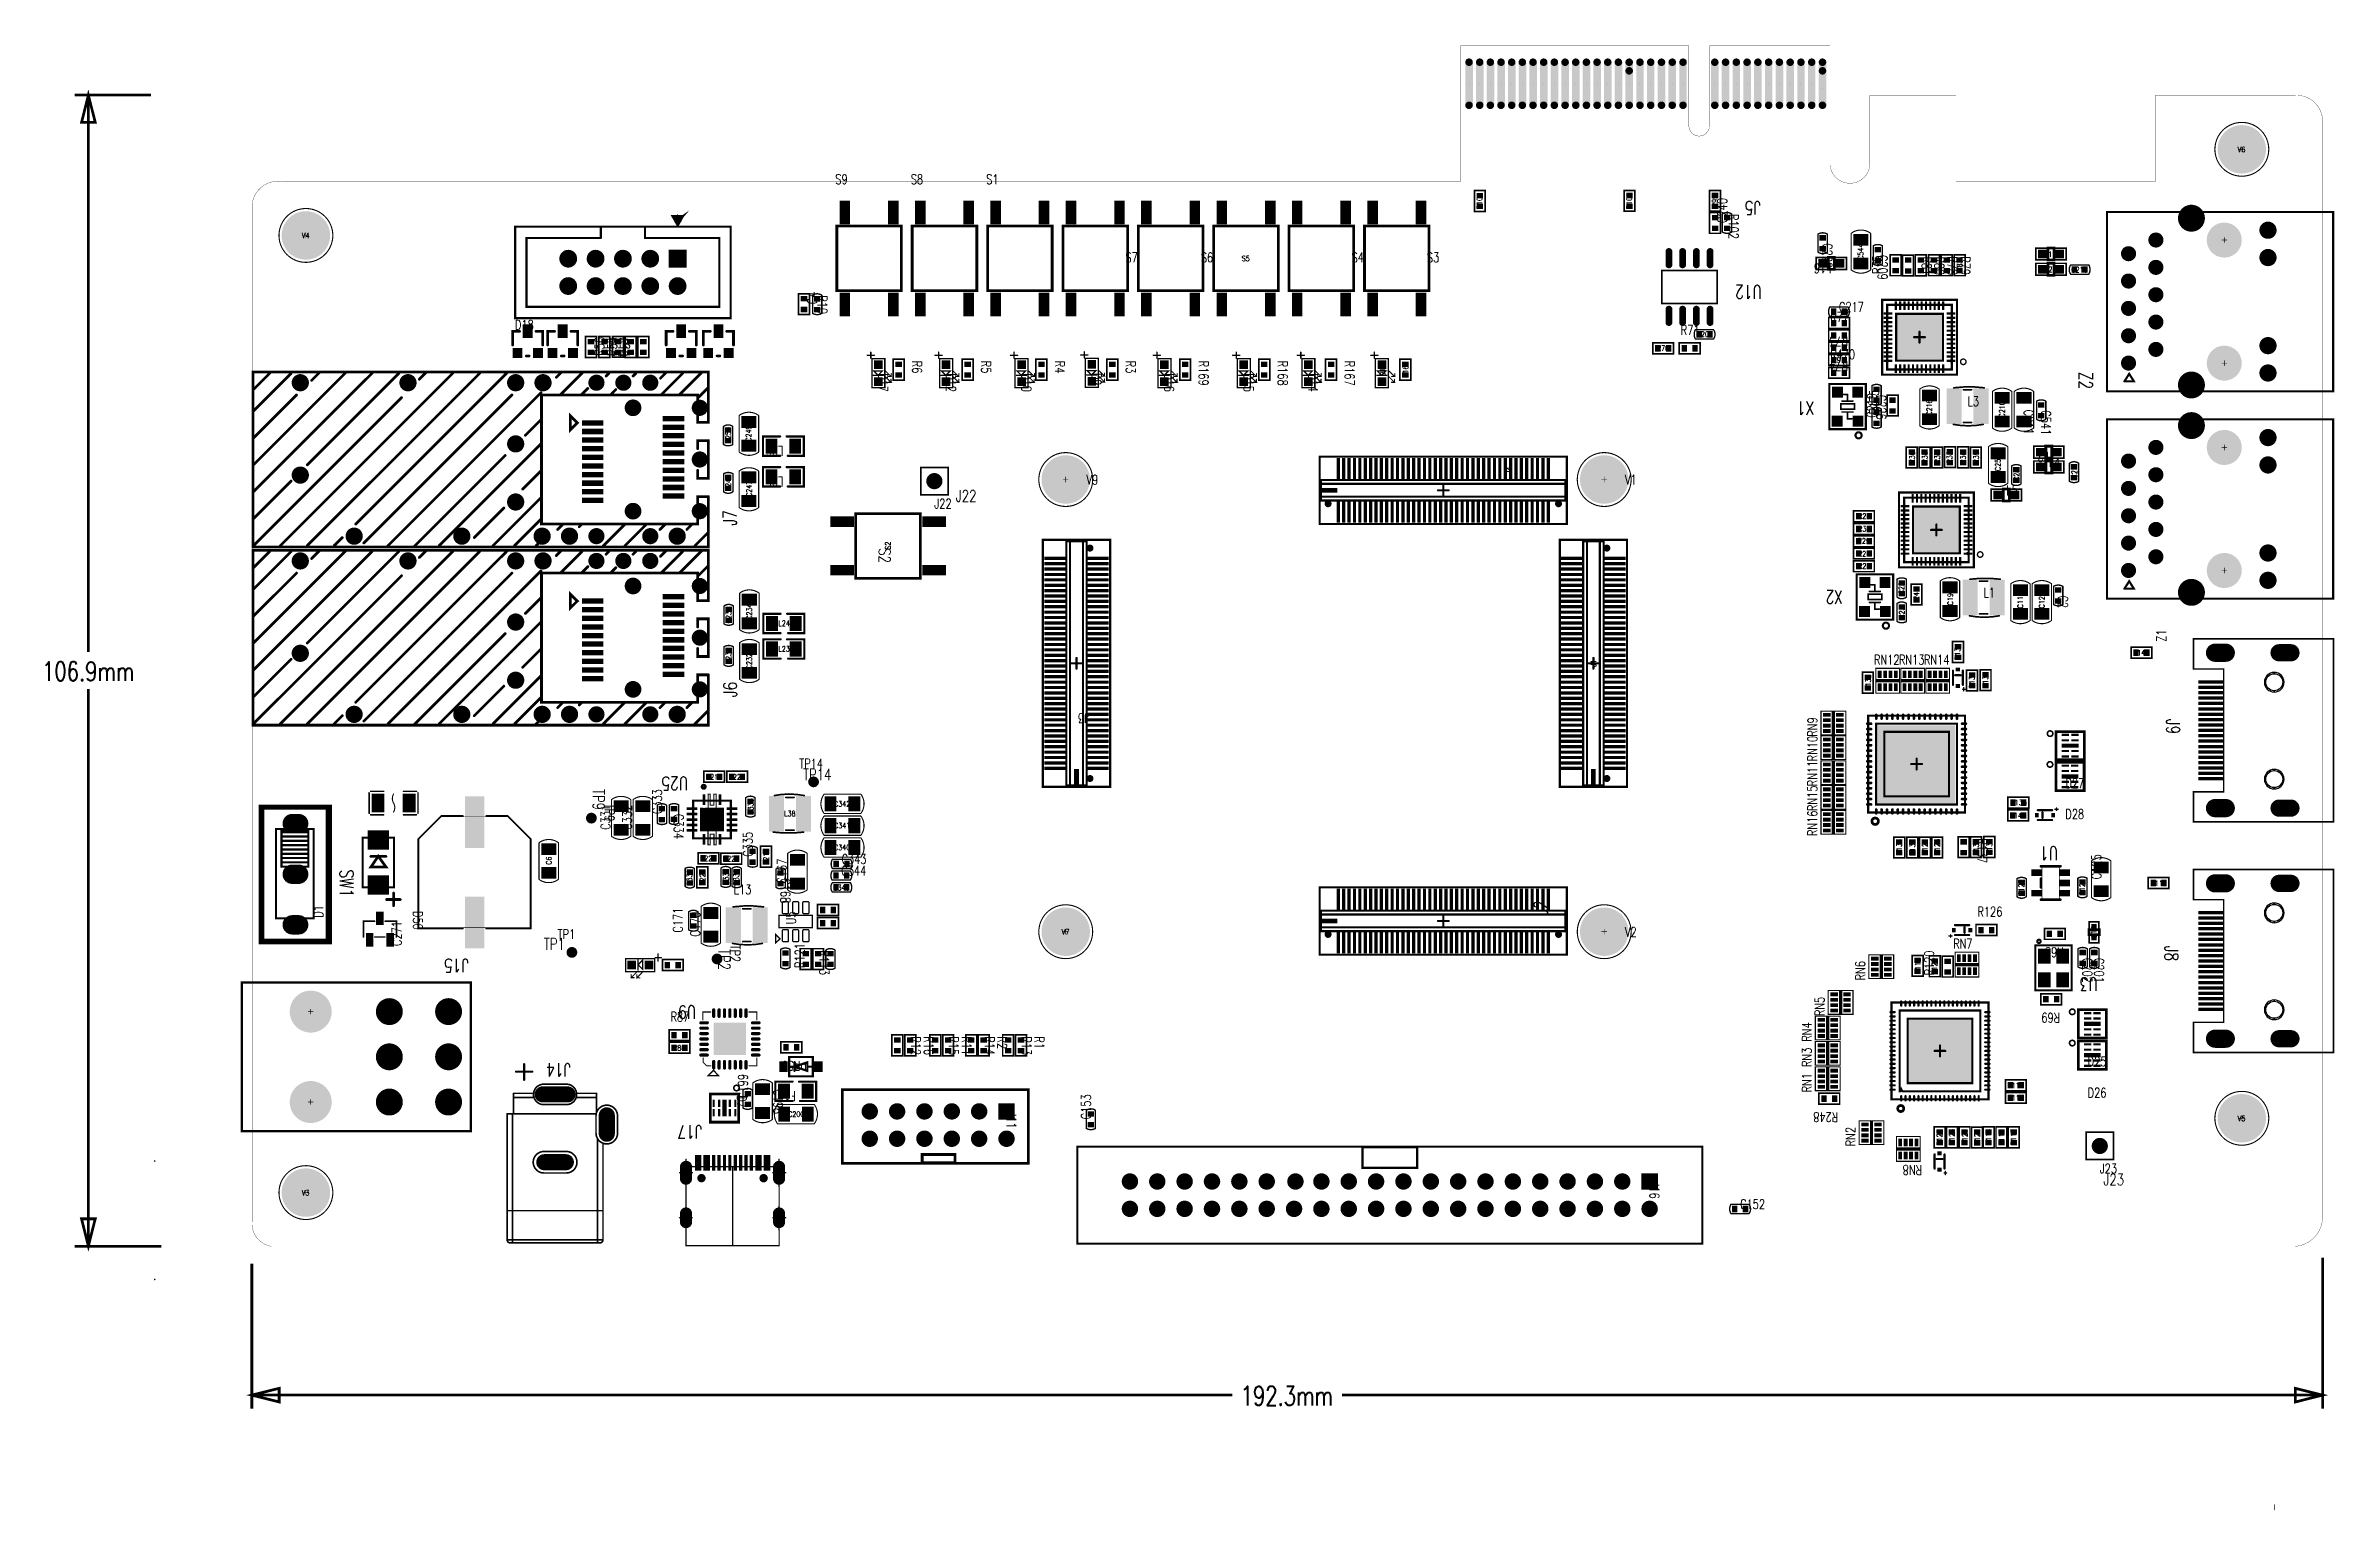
# Model space of a CAD drawing. Extents: x -19 to 193, y -25 to 111.
import ezdxf
from ezdxf.enums import TextEntityAlignment as Align

# ---------------------------------------------------------------- set-up
doc = ezdxf.new("R2010")
doc.units = 0
for name, pattern in [('KEEPOUT_00010100$0', [2, 1, 1]), ('TRMIDX_14', [2, 1, 1]), ('TRMIDX_2048', [2, 1, 1]), ('TRMIDX_4096', [2, 1, 1])]:
    doc.linetypes.add(name, pattern=pattern)
for name, color, linetype in [('2D_LINE_01', 183, 'CONTINUOUS'), ('BOARD_OUTLINE_00', 6, 'CONTINUOUS'), ('DIMENSION1_01', 6, 'CONTINUOUS'), ('DIMENSION2_01', 6, 'CONTINUOUS'), ('DIMENSION3_01', 6, 'CONTINUOUS'), ('DIMENSION4_01', 6, 'CONTINUOUS'), ('DIMENSION5_01', 6, 'CONTINUOUS'), ('DIMENSION6_01', 6, 'CONTINUOUS'), ('DIMENSION7_01', 6, 'CONTINUOUS'), ('DRIL_NPLTE_THRU_01', 3, 'CONTINUOUS'), ('DRIL_NPLTE_THRU_02', 222, 'CONTINUOUS'), ('DRIL_NPLTE_THRU_03', 5, 'CONTINUOUS'), ('DRIL_NPLTE_THRU_04', 1, 'CONTINUOUS'), ('DRIL_PLTE_THRU_01', 3, 'CONTINUOUS'), ('DRIL_PLTE_THRU_02', 222, 'CONTINUOUS'), ('DRIL_PLTE_THRU_03', 5, 'CONTINUOUS'), ('DRIL_PLTE_THRU_04', 1, 'CONTINUOUS'), ('DRIL_SYMBOL', 6, 'CONTINUOUS'), ('KEEPOUT_00', 130, 'CONTINUOUS'), ('PADS_BOT', 16, 'CONTINUOUS'), ('PADS_INNER', 96, 'CONTINUOUS'), ('PADS_TOP', 96, 'CONTINUOUS'), ('PADS_XR_120', 176, 'CONTINUOUS'), ('PART_NAME_01', 254, 'CONTINUOUS'), ('PART_NAME_126', 146, 'CONTINUOUS'), ('PART_TOP_2DLINE_00', 254, 'CONTINUOUS'), ('PART_TOP_2DLINE_01', 254, 'CONTINUOUS'), ('PART_TOP_2DLINE_120', 6, 'CONTINUOUS'), ('PART_TOP_2DLINE_126', 146, 'CONTINUOUS'), ('PART_TOP_2DLINE_127', 43, 'CONTINUOUS'), ('PART_TOP_COPPER_01', 254, 'CONTINUOUS'), ('PART_TOP_COPPER_126', 146, 'CONTINUOUS'), ('TAG_00', 6, 'CONTINUOUS'), ('TAG_01', 6, 'CONTINUOUS'), ('TEXT_01', 96, 'CONTINUOUS')]:
    doc.layers.add(name, color=color, linetype=linetype)
doc.styles.add('W0$0762', font='simplex', dxfattribs={"width": 0.75})
doc.styles.add('W0$127', font='simplex', dxfattribs={"width": 0.75})
doc.styles.add('W0$1524', font='simplex', dxfattribs={"width": 0.75})
doc.styles.add('W0$2032', font='simplex', dxfattribs={"width": 0.75})
doc.styles.add('W0$254', font='simplex', dxfattribs={"width": 0.75})

# ---------------------------------------------------------------- blocks, each defined once
blk = doc.blocks.new('SMOOTH_0$0254')
at = {"const_width": 0.0127}
blk.add_lwpolyline([(-0.00635, 0, 1), (0.00635, 0, 1)], format="xyb", close=True, dxfattribs=at)
blk = doc.blocks.new('BOARD_1')
at = {"layer": 'BOARD_OUTLINE_00', "const_width": 0.0254}
blk.add_lwpolyline([(8.29, 28.55, 0.414214), (10.06, 26.1), (198.01, 26.1, 0.40555), (200.54, 28.97), (200.54, 130.73, 0.414214), (198, 133), (185, 133), (185, 125), (166.5, 125), (166.5, 133), (158.5, 133), (158.5, 126.52, -0.90993), (154.8, 126.52), (154.8, 137.6), (143.6, 137.6), (143.6, 130.08, -0.905156), (141.7, 130.08), (141.7, 137.6), (120.48, 137.6), (120.48, 125), (11.11, 125, 0.414214), (8.29, 123)], format="xyb", close=True, dxfattribs=at)
at = {"layer": 'BOARD_OUTLINE_00'}
for p in [(120.48, 137.6), (141.7, 137.6), (143.6, 137.6), (154.8, 137.6), (158.5, 133), (166.5, 133), (185, 133), (198, 133), (141.7, 130.08), (143.6, 130.08), (200.54, 130.73), (154.8, 126.52), (158.5, 126.52), (11.11, 125), (120.48, 125), (166.5, 125), (185, 125), (8.29, 123), (8.29, 28.55), (200.54, 28.97), (10.06, 26.1), (198.01, 26.1)]:
    blk.add_blockref('SMOOTH_0$0254', p, dxfattribs=at)
blk = doc.blocks.new('SMOOTH_0$0508')
at = {"const_width": 0.0254}
blk.add_lwpolyline([(-0.0127, 0, 1), (0.0127, 0, 1)], format="xyb", close=True, dxfattribs=at)
blk = doc.blocks.new('DRAWING_2')
at = {"layer": '2D_LINE_01', "const_width": 0.0508}
blk.add_lwpolyline([(0, 0), (0, 0.508)], dxfattribs=at)
at = {"layer": '2D_LINE_01'}
for p in [(0, 0.508), (0, 0)]:
    blk.add_blockref('SMOOTH_0$0508', p, dxfattribs=at)
blk = doc.blocks.new('DRAWING_3')
at = {"layer": '2D_LINE_01', "const_width": 0.075057}
blk.add_lwpolyline([(0, 0.037528, 1), (0, -0.037528, 1)], format="xyb", close=True, dxfattribs=at)
blk = doc.blocks.new('DRAWING_4')
at = {"layer": '2D_LINE_01', "const_width": 0.075057}
blk.add_lwpolyline([(0, 0.037528, 1), (0, -0.037528, 1)], format="xyb", close=True, dxfattribs=at)
blk = doc.blocks.new('SMOOTH_0$7')
at = {"const_width": 0.35}
blk.add_lwpolyline([(-0.175, 0, 1), (0.175, 0, 1)], format="xyb", close=True, dxfattribs=at)
blk = doc.blocks.new('DRAWING_5')
at = {"layer": '2D_LINE_01', "const_width": 0.7}
blk.add_lwpolyline([(0, 2), (0, -2)], dxfattribs=at)
at = {"layer": '2D_LINE_01'}
for p in [(0, 2), (0, -2)]:
    blk.add_blockref('SMOOTH_0$7', p, dxfattribs=at)
blk = doc.blocks.new('DRAWING_6')
at = {"layer": '2D_LINE_01', "const_width": 0.7}
blk.add_lwpolyline([(0, 2), (0, -2)], dxfattribs=at)
at = {"layer": '2D_LINE_01'}
for p in [(0, 2), (0, -2)]:
    blk.add_blockref('SMOOTH_0$7', p, dxfattribs=at)
blk = doc.blocks.new('DRAWING_7')
at = {"layer": '2D_LINE_01', "const_width": 0.7}
blk.add_lwpolyline([(0, 2), (0, -2)], dxfattribs=at)
at = {"layer": '2D_LINE_01'}
for p in [(0, 2), (0, -2)]:
    blk.add_blockref('SMOOTH_0$7', p, dxfattribs=at)
blk = doc.blocks.new('DRAWING_8')
at = {"layer": '2D_LINE_01', "const_width": 0.7}
blk.add_lwpolyline([(0, 2), (0, -2)], dxfattribs=at)
at = {"layer": '2D_LINE_01'}
for p in [(0, 2), (0, -2)]:
    blk.add_blockref('SMOOTH_0$7', p, dxfattribs=at)
blk = doc.blocks.new('DRAWING_9')
at = {"layer": '2D_LINE_01', "const_width": 0.7}
blk.add_lwpolyline([(0, 2), (0, -2)], dxfattribs=at)
at = {"layer": '2D_LINE_01'}
for p in [(0, 2), (0, -2)]:
    blk.add_blockref('SMOOTH_0$7', p, dxfattribs=at)
blk = doc.blocks.new('DRAWING_10')
at = {"layer": '2D_LINE_01', "const_width": 0.7}
blk.add_lwpolyline([(0, 2), (0, -2)], dxfattribs=at)
at = {"layer": '2D_LINE_01'}
for p in [(0, 2), (0, -2)]:
    blk.add_blockref('SMOOTH_0$7', p, dxfattribs=at)
blk = doc.blocks.new('DRAWING_11')
at = {"layer": '2D_LINE_01', "const_width": 0.7}
blk.add_lwpolyline([(0, 2), (0, -2)], dxfattribs=at)
at = {"layer": '2D_LINE_01'}
for p in [(0, 2), (0, -2)]:
    blk.add_blockref('SMOOTH_0$7', p, dxfattribs=at)
blk = doc.blocks.new('DRAWING_12')
at = {"layer": '2D_LINE_01', "const_width": 0.7}
blk.add_lwpolyline([(0, 2), (0, -2)], dxfattribs=at)
at = {"layer": '2D_LINE_01'}
for p in [(0, 2), (0, -2)]:
    blk.add_blockref('SMOOTH_0$7', p, dxfattribs=at)
blk = doc.blocks.new('DRAWING_13')
at = {"layer": '2D_LINE_01', "const_width": 0.7}
blk.add_lwpolyline([(0, 2), (0, -2)], dxfattribs=at)
at = {"layer": '2D_LINE_01'}
for p in [(0, 2), (0, -2)]:
    blk.add_blockref('SMOOTH_0$7', p, dxfattribs=at)
blk = doc.blocks.new('DRAWING_14')
at = {"layer": '2D_LINE_01', "const_width": 0.7}
blk.add_lwpolyline([(0, 2), (0, -2)], dxfattribs=at)
at = {"layer": '2D_LINE_01'}
for p in [(0, 2), (0, -2)]:
    blk.add_blockref('SMOOTH_0$7', p, dxfattribs=at)
blk = doc.blocks.new('DRAWING_15')
at = {"layer": '2D_LINE_01', "const_width": 0.7}
blk.add_lwpolyline([(0, 2), (0, -2)], dxfattribs=at)
at = {"layer": '2D_LINE_01'}
for p in [(0, 2), (0, -2)]:
    blk.add_blockref('SMOOTH_0$7', p, dxfattribs=at)
blk = doc.blocks.new('DRAWING_16')
at = {"layer": '2D_LINE_01', "const_width": 0.7}
blk.add_lwpolyline([(0, 2), (0, -2)], dxfattribs=at)
at = {"layer": '2D_LINE_01'}
for p in [(0, 2), (0, -2)]:
    blk.add_blockref('SMOOTH_0$7', p, dxfattribs=at)
blk = doc.blocks.new('DRAWING_17')
at = {"layer": '2D_LINE_01', "const_width": 0.7}
blk.add_lwpolyline([(0, 2), (0, -2)], dxfattribs=at)
at = {"layer": '2D_LINE_01'}
for p in [(0, 2), (0, -2)]:
    blk.add_blockref('SMOOTH_0$7', p, dxfattribs=at)
blk = doc.blocks.new('DRAWING_18')
at = {"layer": '2D_LINE_01', "const_width": 0.7}
blk.add_lwpolyline([(0, 2), (0, -2)], dxfattribs=at)
at = {"layer": '2D_LINE_01'}
for p in [(0, 2), (0, -2)]:
    blk.add_blockref('SMOOTH_0$7', p, dxfattribs=at)
blk = doc.blocks.new('DRAWING_19')
at = {"layer": '2D_LINE_01', "const_width": 0.7}
blk.add_lwpolyline([(0, 2), (0, -2)], dxfattribs=at)
at = {"layer": '2D_LINE_01'}
for p in [(0, 2), (0, -2)]:
    blk.add_blockref('SMOOTH_0$7', p, dxfattribs=at)
blk = doc.blocks.new('DRAWING_20')
at = {"layer": '2D_LINE_01', "const_width": 0.7}
blk.add_lwpolyline([(0, 2), (0, -2)], dxfattribs=at)
at = {"layer": '2D_LINE_01'}
for p in [(0, 2), (0, -2)]:
    blk.add_blockref('SMOOTH_0$7', p, dxfattribs=at)
blk = doc.blocks.new('DRAWING_21')
at = {"layer": '2D_LINE_01', "const_width": 0.7}
blk.add_lwpolyline([(0, 2), (0, -2)], dxfattribs=at)
at = {"layer": '2D_LINE_01'}
for p in [(0, 2), (0, -2)]:
    blk.add_blockref('SMOOTH_0$7', p, dxfattribs=at)
blk = doc.blocks.new('DRAWING_22')
at = {"layer": '2D_LINE_01', "const_width": 0.7}
blk.add_lwpolyline([(0, 2), (0, -2)], dxfattribs=at)
at = {"layer": '2D_LINE_01'}
for p in [(0, 2), (0, -2)]:
    blk.add_blockref('SMOOTH_0$7', p, dxfattribs=at)
blk = doc.blocks.new('DRAWING_23')
at = {"layer": '2D_LINE_01', "const_width": 0.7}
blk.add_lwpolyline([(0, 2), (0, -2)], dxfattribs=at)
at = {"layer": '2D_LINE_01'}
for p in [(0, 2), (0, -2)]:
    blk.add_blockref('SMOOTH_0$7', p, dxfattribs=at)
blk = doc.blocks.new('DRAWING_24')
at = {"layer": '2D_LINE_01', "const_width": 0.7}
blk.add_lwpolyline([(0, 2), (0, -2)], dxfattribs=at)
at = {"layer": '2D_LINE_01'}
for p in [(0, 2), (0, -2)]:
    blk.add_blockref('SMOOTH_0$7', p, dxfattribs=at)
blk = doc.blocks.new('DRAWING_25')
at = {"layer": '2D_LINE_01', "const_width": 0.7}
blk.add_lwpolyline([(0, 2), (0, -2)], dxfattribs=at)
at = {"layer": '2D_LINE_01'}
for p in [(0, 2), (0, -2)]:
    blk.add_blockref('SMOOTH_0$7', p, dxfattribs=at)
blk = doc.blocks.new('DRAWING_26')
at = {"layer": '2D_LINE_01', "const_width": 0.7}
blk.add_lwpolyline([(0, 2), (0, -2)], dxfattribs=at)
at = {"layer": '2D_LINE_01'}
for p in [(0, 2), (0, -2)]:
    blk.add_blockref('SMOOTH_0$7', p, dxfattribs=at)
blk = doc.blocks.new('DRAWING_27')
at = {"layer": '2D_LINE_01', "const_width": 0.7}
blk.add_lwpolyline([(0, 2), (0, -2)], dxfattribs=at)
at = {"layer": '2D_LINE_01'}
for p in [(0, 2), (0, -2)]:
    blk.add_blockref('SMOOTH_0$7', p, dxfattribs=at)
blk = doc.blocks.new('DRAWING_28')
at = {"layer": '2D_LINE_01', "const_width": 0.7}
blk.add_lwpolyline([(0, 2), (0, -2)], dxfattribs=at)
at = {"layer": '2D_LINE_01'}
for p in [(0, 2), (0, -2)]:
    blk.add_blockref('SMOOTH_0$7', p, dxfattribs=at)
blk = doc.blocks.new('DRAWING_29')
at = {"layer": '2D_LINE_01', "const_width": 0.7}
blk.add_lwpolyline([(0, 2), (0, -2)], dxfattribs=at)
at = {"layer": '2D_LINE_01'}
for p in [(0, 2), (0, -2)]:
    blk.add_blockref('SMOOTH_0$7', p, dxfattribs=at)
blk = doc.blocks.new('DRAWING_30')
at = {"layer": '2D_LINE_01', "const_width": 0.7}
blk.add_lwpolyline([(0, 2), (0, -2)], dxfattribs=at)
at = {"layer": '2D_LINE_01'}
for p in [(0, 2), (0, -2)]:
    blk.add_blockref('SMOOTH_0$7', p, dxfattribs=at)
blk = doc.blocks.new('DRAWING_31')
at = {"layer": '2D_LINE_01', "const_width": 0.7}
blk.add_lwpolyline([(0, 2), (0, -2)], dxfattribs=at)
at = {"layer": '2D_LINE_01'}
for p in [(0, 2), (0, -2)]:
    blk.add_blockref('SMOOTH_0$7', p, dxfattribs=at)
blk = doc.blocks.new('DRAWING_32')
at = {"layer": '2D_LINE_01', "const_width": 0.7}
blk.add_lwpolyline([(0, 2), (0, -2)], dxfattribs=at)
at = {"layer": '2D_LINE_01'}
for p in [(0, 2), (0, -2)]:
    blk.add_blockref('SMOOTH_0$7', p, dxfattribs=at)
blk = doc.blocks.new('DRAWING_33')
at = {"layer": '2D_LINE_01', "const_width": 0.7}
blk.add_lwpolyline([(0, 2), (0, -2)], dxfattribs=at)
at = {"layer": '2D_LINE_01'}
for p in [(0, 2), (0, -2)]:
    blk.add_blockref('SMOOTH_0$7', p, dxfattribs=at)
blk = doc.blocks.new('DRAWING_34')
at = {"layer": '2D_LINE_01', "const_width": 0.7}
blk.add_lwpolyline([(0, 2), (0, -2)], dxfattribs=at)
at = {"layer": '2D_LINE_01'}
for p in [(0, 2), (0, -2)]:
    blk.add_blockref('SMOOTH_0$7', p, dxfattribs=at)
blk = doc.blocks.new('DRAWING_35')
at = {"layer": '2D_LINE_01', "const_width": 0.7}
blk.add_lwpolyline([(0, 2), (0, -2)], dxfattribs=at)
at = {"layer": '2D_LINE_01'}
for p in [(0, 2), (0, -2)]:
    blk.add_blockref('SMOOTH_0$7', p, dxfattribs=at)
blk = doc.blocks.new('DRAWING_36')
at = {"layer": '2D_LINE_01', "const_width": 0.7}
blk.add_lwpolyline([(0, 2), (0, -2)], dxfattribs=at)
at = {"layer": '2D_LINE_01'}
for p in [(0, 2), (0, -2)]:
    blk.add_blockref('SMOOTH_0$7', p, dxfattribs=at)
blk = doc.blocks.new('DRAWING_37')
at = {"layer": '2D_LINE_01', "const_width": 0.7}
blk.add_lwpolyline([(0, 2), (0, -2)], dxfattribs=at)
at = {"layer": '2D_LINE_01'}
for p in [(0, 2), (0, -2)]:
    blk.add_blockref('SMOOTH_0$7', p, dxfattribs=at)
blk = doc.blocks.new('DRAWING_38')
at = {"layer": '2D_LINE_01', "const_width": 0.7}
blk.add_lwpolyline([(0, 2), (0, -2)], dxfattribs=at)
at = {"layer": '2D_LINE_01'}
for p in [(0, 2), (0, -2)]:
    blk.add_blockref('SMOOTH_0$7', p, dxfattribs=at)
blk = doc.blocks.new('DRAWING_39')
at = {"layer": '2D_LINE_01', "const_width": 0.7}
blk.add_lwpolyline([(0, 2), (0, -2)], dxfattribs=at)
at = {"layer": '2D_LINE_01'}
for p in [(0, 2), (0, -2)]:
    blk.add_blockref('SMOOTH_0$7', p, dxfattribs=at)
blk = doc.blocks.new('DRAWING_40')
at = {"layer": '2D_LINE_01', "const_width": 0.7}
blk.add_lwpolyline([(0, 2), (0, -2)], dxfattribs=at)
at = {"layer": '2D_LINE_01'}
for p in [(0, 2), (0, -2)]:
    blk.add_blockref('SMOOTH_0$7', p, dxfattribs=at)
blk = doc.blocks.new('DRAWING_41')
at = {"layer": '2D_LINE_01', "const_width": 0.7}
blk.add_lwpolyline([(0, 2), (0, -2)], dxfattribs=at)
at = {"layer": '2D_LINE_01'}
for p in [(0, 2), (0, -2)]:
    blk.add_blockref('SMOOTH_0$7', p, dxfattribs=at)
blk = doc.blocks.new('DRAWING_42')
at = {"layer": '2D_LINE_01', "const_width": 0.7}
blk.add_lwpolyline([(0, 2), (0, -2)], dxfattribs=at)
at = {"layer": '2D_LINE_01'}
for p in [(0, 2), (0, -2)]:
    blk.add_blockref('SMOOTH_0$7', p, dxfattribs=at)
blk = doc.blocks.new('DRAWING_43')
at = {"layer": '2D_LINE_01', "const_width": 0.7}
blk.add_lwpolyline([(0, 2), (0, -2)], dxfattribs=at)
at = {"layer": '2D_LINE_01'}
for p in [(0, 2), (0, -2)]:
    blk.add_blockref('SMOOTH_0$7', p, dxfattribs=at)
blk = doc.blocks.new('DRAWING_44')
at = {"layer": '2D_LINE_01', "const_width": 0.7}
blk.add_lwpolyline([(0, 2), (0, -2)], dxfattribs=at)
at = {"layer": '2D_LINE_01'}
for p in [(0, 2), (0, -2)]:
    blk.add_blockref('SMOOTH_0$7', p, dxfattribs=at)
blk = doc.blocks.new('DRAWING_45')
at = {"layer": '2D_LINE_01', "const_width": 0.7}
blk.add_lwpolyline([(0, 2), (0, -2)], dxfattribs=at)
at = {"layer": '2D_LINE_01'}
for p in [(0, 2), (0, -2)]:
    blk.add_blockref('SMOOTH_0$7', p, dxfattribs=at)
blk = doc.blocks.new('DRAWING_46')
at = {"layer": '2D_LINE_01', "const_width": 0.7}
blk.add_lwpolyline([(0, 2), (0, -2)], dxfattribs=at)
at = {"layer": '2D_LINE_01'}
for p in [(0, 2), (0, -2)]:
    blk.add_blockref('SMOOTH_0$7', p, dxfattribs=at)
blk = doc.blocks.new('DRAWING_47')
at = {"layer": '2D_LINE_01', "const_width": 0.7}
blk.add_lwpolyline([(0, 2), (0, -2)], dxfattribs=at)
at = {"layer": '2D_LINE_01'}
for p in [(0, 2), (0, -2)]:
    blk.add_blockref('SMOOTH_0$7', p, dxfattribs=at)
blk = doc.blocks.new('DRAWING_48')
at = {"layer": '2D_LINE_01', "const_width": 0.7}
blk.add_lwpolyline([(0, 2), (0, -2)], dxfattribs=at)
at = {"layer": '2D_LINE_01'}
for p in [(0, 2), (0, -2)]:
    blk.add_blockref('SMOOTH_0$7', p, dxfattribs=at)
blk = doc.blocks.new('DRAWING_49')
at = {"layer": '2D_LINE_01', "const_width": 0.7}
blk.add_lwpolyline([(0, 2), (0, -2)], dxfattribs=at)
at = {"layer": '2D_LINE_01'}
for p in [(0, 2), (0, -2)]:
    blk.add_blockref('SMOOTH_0$7', p, dxfattribs=at)
blk = doc.blocks.new('DRAWING_50')
at = {"layer": '2D_LINE_01', "const_width": 0.7}
blk.add_lwpolyline([(0, 1.6), (0, -1.6)], dxfattribs=at)
at = {"layer": '2D_LINE_01'}
for p in [(0, 1.6), (0, -1.6)]:
    blk.add_blockref('SMOOTH_0$7', p, dxfattribs=at)
blk = doc.blocks.new('DRAWING_51')
at = {"layer": '2D_LINE_01', "const_width": 0.7}
blk.add_lwpolyline([(0, 2), (0, -2)], dxfattribs=at)
at = {"layer": '2D_LINE_01'}
for p in [(0, 2), (0, -2)]:
    blk.add_blockref('SMOOTH_0$7', p, dxfattribs=at)
blk = doc.blocks.new('DRAWING_52')
at = {"layer": '2D_LINE_01', "const_width": 0.7}
blk.add_lwpolyline([(0, 1.6), (0, -1.6)], dxfattribs=at)
at = {"layer": '2D_LINE_01'}
for p in [(0, 1.6), (0, -1.6)]:
    blk.add_blockref('SMOOTH_0$7', p, dxfattribs=at)
blk = doc.blocks.new('DRAWING_53')
at = {"layer": '2D_LINE_01', "const_width": 0.7}
blk.add_lwpolyline([(0, 2), (0, -2)], dxfattribs=at)
at = {"layer": '2D_LINE_01'}
for p in [(0, 2), (0, -2)]:
    blk.add_blockref('SMOOTH_0$7', p, dxfattribs=at)
blk = doc.blocks.new('DRAWING_54')
at = {"layer": '2D_LINE_01', "const_width": 0.7}
blk.add_lwpolyline([(0, 2), (0, -2)], dxfattribs=at)
at = {"layer": '2D_LINE_01'}
for p in [(0, 2), (0, -2)]:
    blk.add_blockref('SMOOTH_0$7', p, dxfattribs=at)
blk = doc.blocks.new('DRAWING_55')
at = {"layer": '2D_LINE_01', "const_width": 0.7}
blk.add_lwpolyline([(0, 2), (0, -2)], dxfattribs=at)
at = {"layer": '2D_LINE_01'}
for p in [(0, 2), (0, -2)]:
    blk.add_blockref('SMOOTH_0$7', p, dxfattribs=at)
blk = doc.blocks.new('DRAWING_56')
at = {"layer": '2D_LINE_01', "const_width": 0.7}
blk.add_lwpolyline([(0, 2), (0, -2)], dxfattribs=at)
at = {"layer": '2D_LINE_01'}
for p in [(0, 2), (0, -2)]:
    blk.add_blockref('SMOOTH_0$7', p, dxfattribs=at)
blk = doc.blocks.new('DRAWING_57')
at = {"layer": '2D_LINE_01', "const_width": 0.7}
blk.add_lwpolyline([(0, 2), (0, -2)], dxfattribs=at)
at = {"layer": '2D_LINE_01'}
for p in [(0, 2), (0, -2)]:
    blk.add_blockref('SMOOTH_0$7', p, dxfattribs=at)
blk = doc.blocks.new('DRAWING_58')
at = {"layer": '2D_LINE_01', "const_width": 0.7}
blk.add_lwpolyline([(0, 2), (0, -2)], dxfattribs=at)
at = {"layer": '2D_LINE_01'}
for p in [(0, 2), (0, -2)]:
    blk.add_blockref('SMOOTH_0$7', p, dxfattribs=at)
blk = doc.blocks.new('DRAWING_59')
at = {"layer": '2D_LINE_01', "const_width": 0.7}
blk.add_lwpolyline([(0, 2), (0, -2)], dxfattribs=at)
at = {"layer": '2D_LINE_01'}
for p in [(0, 2), (0, -2)]:
    blk.add_blockref('SMOOTH_0$7', p, dxfattribs=at)
blk = doc.blocks.new('DRAWING_60')
at = {"layer": '2D_LINE_01', "const_width": 0.7}
blk.add_lwpolyline([(0, 2), (0, -2)], dxfattribs=at)
at = {"layer": '2D_LINE_01'}
for p in [(0, 2), (0, -2)]:
    blk.add_blockref('SMOOTH_0$7', p, dxfattribs=at)
blk = doc.blocks.new('DRAWING_61')
at = {"layer": '2D_LINE_01', "const_width": 0.7}
blk.add_lwpolyline([(0, 2), (0, -2)], dxfattribs=at)
at = {"layer": '2D_LINE_01'}
for p in [(0, 2), (0, -2)]:
    blk.add_blockref('SMOOTH_0$7', p, dxfattribs=at)
blk = doc.blocks.new('DRAWING_62')
at = {"layer": '2D_LINE_01', "const_width": 0.7}
blk.add_lwpolyline([(0, 2), (0, -2)], dxfattribs=at)
at = {"layer": '2D_LINE_01'}
for p in [(0, 2), (0, -2)]:
    blk.add_blockref('SMOOTH_0$7', p, dxfattribs=at)
blk = doc.blocks.new('DRAWING_63')
at = {"layer": '2D_LINE_01', "const_width": 0.7}
blk.add_lwpolyline([(0, 2), (0, -2)], dxfattribs=at)
at = {"layer": '2D_LINE_01'}
for p in [(0, 2), (0, -2)]:
    blk.add_blockref('SMOOTH_0$7', p, dxfattribs=at)
blk = doc.blocks.new('DRAWING_64')
at = {"layer": '2D_LINE_01', "const_width": 0.7}
blk.add_lwpolyline([(0, 2), (0, -2)], dxfattribs=at)
at = {"layer": '2D_LINE_01'}
for p in [(0, 2), (0, -2)]:
    blk.add_blockref('SMOOTH_0$7', p, dxfattribs=at)
blk = doc.blocks.new('DRAWING_65')
at = {"layer": '2D_LINE_01', "const_width": 0.7}
blk.add_lwpolyline([(0, 2), (0, -2)], dxfattribs=at)
at = {"layer": '2D_LINE_01'}
for p in [(0, 2), (0, -2)]:
    blk.add_blockref('SMOOTH_0$7', p, dxfattribs=at)
blk = doc.blocks.new('DRAWING_66')
at = {"layer": '2D_LINE_01', "const_width": 0.7}
blk.add_lwpolyline([(0, 2), (0, -2)], dxfattribs=at)
at = {"layer": '2D_LINE_01'}
for p in [(0, 2), (0, -2)]:
    blk.add_blockref('SMOOTH_0$7', p, dxfattribs=at)
blk = doc.blocks.new('DRAWING_67')
at = {"layer": '2D_LINE_01', "const_width": 0.7}
blk.add_lwpolyline([(0, 2), (0, -2)], dxfattribs=at)
at = {"layer": '2D_LINE_01'}
for p in [(0, 2), (0, -2)]:
    blk.add_blockref('SMOOTH_0$7', p, dxfattribs=at)
blk = doc.blocks.new('DRAWING_68')
at = {"layer": '2D_LINE_01', "const_width": 0.7}
blk.add_lwpolyline([(0, 2), (0, -2)], dxfattribs=at)
at = {"layer": '2D_LINE_01'}
for p in [(0, 2), (0, -2)]:
    blk.add_blockref('SMOOTH_0$7', p, dxfattribs=at)
blk = doc.blocks.new('DRAWING_69')
at = {"layer": '2D_LINE_01', "const_width": 0.0254}
blk.add_lwpolyline([(0, 0), (0, 0)], dxfattribs=at)
at = {"layer": '2D_LINE_01'}
blk.add_blockref('SMOOTH_0$0254', (0, 0), dxfattribs=at)
blk.add_blockref('SMOOTH_0$0254', (0, 0), dxfattribs=at)
blk = doc.blocks.new('DRAWING_70')
at = {"layer": '2D_LINE_01', "const_width": 0.0254}
blk.add_lwpolyline([(0, 0), (0, 0)], dxfattribs=at)
at = {"layer": '2D_LINE_01'}
blk.add_blockref('SMOOTH_0$0254', (0, 0), dxfattribs=at)
blk.add_blockref('SMOOTH_0$0254', (0, 0), dxfattribs=at)
blk = doc.blocks.new('D_2dfeghi_99')
at = {"layer": 'DIMENSION1_01', "linetype": 'TRMIDX_4096', "const_width": 0.254}
blk.add_lwpolyline([(-6.93, 26.11), (-6.93, 77.86)], dxfattribs=at)
at = {"layer": 'DIMENSION2_01', "linetype": 'TRMIDX_4096', "const_width": 0.254}
blk.add_lwpolyline([(-6.93, 133.03), (-6.93, 81.29)], dxfattribs=at)
at = {"layer": 'DIMENSION3_01', "linetype": 'TRMIDX_4096', "const_width": 0.254}
blk.add_lwpolyline([(-6.93, 26.11), (-7.56, 28.65), (-6.29, 28.65)], close=True, dxfattribs=at)
at = {"layer": 'DIMENSION4_01', "linetype": 'TRMIDX_4096', "const_width": 0.254}
blk.add_lwpolyline([(-6.93, 133.03), (-6.29, 130.49), (-7.56, 130.49)], close=True, dxfattribs=at)
at = {"layer": 'DIMENSION5_01', "linetype": 'TRMIDX_4096', "const_width": 0.254}
blk.add_lwpolyline([(-0.16, 26.11), (-8.2, 26.11)], dxfattribs=at)
at = {"layer": 'DIMENSION6_01', "linetype": 'TRMIDX_4096', "const_width": 0.254}
blk.add_lwpolyline([(-1.12, 133.03), (-8.2, 133.03)], dxfattribs=at)
at = {"layer": 'DIMENSION7_01', "linetype": 'TRMIDX_4096', "const_width": 0.0254}
for points in [[(0.15, 133.03), (0.15, 133.03)], [(1.11, 26.11), (1.11, 26.11)]]:
    blk.add_lwpolyline(points, dxfattribs=at)
at = {"layer": 'TEXT_01', "style": 'W0$254', "width": 0.75}
blk.add_text('106.9mm', height=1.778, dxfattribs=at).set_placement((-11.23, 78.62))
blk = doc.blocks.new('D_1dfeghi_100')
at = {"layer": 'DIMENSION1_01', "linetype": 'TRMIDX_2048', "const_width": 0.254}
blk.add_lwpolyline([(-1.81, -13.82), (89.24, -13.82)], dxfattribs=at)
at = {"layer": 'DIMENSION2_01', "linetype": 'TRMIDX_2048', "const_width": 0.254}
blk.add_lwpolyline([(190.48, -13.82), (99.43, -13.82)], dxfattribs=at)
at = {"layer": 'DIMENSION3_01', "linetype": 'TRMIDX_2048', "const_width": 0.254}
blk.add_lwpolyline([(-1.81, -13.82), (0.73, -13.19), (0.73, -14.46)], close=True, dxfattribs=at)
at = {"layer": 'DIMENSION4_01', "linetype": 'TRMIDX_2048', "const_width": 0.254}
blk.add_lwpolyline([(190.48, -13.82), (187.94, -14.46), (187.94, -13.19)], close=True, dxfattribs=at)
at = {"layer": 'DIMENSION5_01', "linetype": 'TRMIDX_2048', "const_width": 0.254}
blk.add_lwpolyline([(-1.81, -1.62), (-1.81, -15.09)], dxfattribs=at)
at = {"layer": 'DIMENSION6_01', "linetype": 'TRMIDX_2048', "const_width": 0.254}
blk.add_lwpolyline([(190.48, -1.04), (190.48, -15.09)], dxfattribs=at)
at = {"layer": 'DIMENSION7_01', "linetype": 'TRMIDX_2048', "const_width": 0.0254}
for points in [[(190.48, 0.23), (190.48, 0.23)], [(-1.81, -0.35), (-1.81, -0.35)]]:
    blk.add_lwpolyline(points, dxfattribs=at)
at = {"layer": 'TEXT_01', "style": 'W0$254', "width": 0.75}
blk.add_text('192.3mm', height=1.778, dxfattribs=at).set_placement((90.01, -14.77))
blk = doc.blocks.new('DRIL_HOLE_0')
blk.add_lwpolyline([(0, 0, 1), (0, 0, 1)], format="xyb", close=True)
blk = doc.blocks.new('PAD_0')
blk.add_lwpolyline([(0, 0, 1), (0, 0, 1)], format="xyb", close=True)
blk = doc.blocks.new('PAD_1')
at = {"const_width": 0.7}
blk.add_lwpolyline([(-2, 0), (2, 0)], dxfattribs=at)
blk = doc.blocks.new('STK_TOP_47')
at = {"layer": 'DRIL_NPLTE_THRU_01'}
blk.add_blockref('DRIL_HOLE_0', (0, 0), dxfattribs=at)
at = {"layer": 'DRIL_NPLTE_THRU_02'}
blk.add_blockref('DRIL_HOLE_0', (0, 0), dxfattribs=at)
at = {"layer": 'DRIL_NPLTE_THRU_03'}
blk.add_blockref('DRIL_HOLE_0', (0, 0), dxfattribs=at)
at = {"layer": 'DRIL_NPLTE_THRU_04'}
blk.add_blockref('DRIL_HOLE_0', (0, 0), dxfattribs=at)
at = {"layer": 'PADS_BOT'}
blk.add_blockref('PAD_0', (0, 0), dxfattribs=at)
at = {"layer": 'PADS_INNER'}
blk.add_blockref('PAD_0', (0, 0), dxfattribs=at)
at = {"layer": 'PADS_TOP', "rotation": 90}
blk.add_blockref('PAD_1', (0, 0), dxfattribs=at)
blk = doc.blocks.new('PAD_2')
at = {"const_width": 0.7}
blk.add_lwpolyline([(-1.6, 0), (1.6, 0)], dxfattribs=at)
blk = doc.blocks.new('STK_TOP_48')
at = {"layer": 'DRIL_NPLTE_THRU_01'}
blk.add_blockref('DRIL_HOLE_0', (0, 0), dxfattribs=at)
at = {"layer": 'DRIL_NPLTE_THRU_02'}
blk.add_blockref('DRIL_HOLE_0', (0, 0), dxfattribs=at)
at = {"layer": 'DRIL_NPLTE_THRU_03'}
blk.add_blockref('DRIL_HOLE_0', (0, 0), dxfattribs=at)
at = {"layer": 'DRIL_NPLTE_THRU_04'}
blk.add_blockref('DRIL_HOLE_0', (0, 0), dxfattribs=at)
at = {"layer": 'PADS_BOT'}
blk.add_blockref('PAD_0', (0, 0), dxfattribs=at)
at = {"layer": 'PADS_INNER'}
blk.add_blockref('PAD_0', (0, 0), dxfattribs=at)
at = {"layer": 'PADS_TOP', "rotation": 90}
blk.add_blockref('PAD_2', (0, 0), dxfattribs=at)
blk = doc.blocks.new('PAD_3')
blk.add_lwpolyline([(0, 0), (0, 0)])
blk = doc.blocks.new('STK_TOP_49')
at = {"layer": 'DRIL_NPLTE_THRU_01'}
blk.add_blockref('DRIL_HOLE_0', (0, 0), dxfattribs=at)
at = {"layer": 'DRIL_NPLTE_THRU_02'}
blk.add_blockref('DRIL_HOLE_0', (0, 0), dxfattribs=at)
at = {"layer": 'DRIL_NPLTE_THRU_03'}
blk.add_blockref('DRIL_HOLE_0', (0, 0), dxfattribs=at)
at = {"layer": 'DRIL_NPLTE_THRU_04'}
blk.add_blockref('DRIL_HOLE_0', (0, 0), dxfattribs=at)
at = {"layer": 'PADS_BOT', "rotation": 90}
blk.add_blockref('PAD_2', (0, 0), dxfattribs=at)
at = {"layer": 'PADS_INNER'}
blk.add_blockref('PAD_0', (0, 0), dxfattribs=at)
at = {"layer": 'PADS_TOP'}
blk.add_blockref('PAD_3', (0, 0), dxfattribs=at)
blk = doc.blocks.new('STK_TOP_50')
at = {"layer": 'DRIL_NPLTE_THRU_01'}
blk.add_blockref('DRIL_HOLE_0', (0, 0), dxfattribs=at)
at = {"layer": 'DRIL_NPLTE_THRU_02'}
blk.add_blockref('DRIL_HOLE_0', (0, 0), dxfattribs=at)
at = {"layer": 'DRIL_NPLTE_THRU_03'}
blk.add_blockref('DRIL_HOLE_0', (0, 0), dxfattribs=at)
at = {"layer": 'DRIL_NPLTE_THRU_04'}
blk.add_blockref('DRIL_HOLE_0', (0, 0), dxfattribs=at)
at = {"layer": 'PADS_BOT', "rotation": 90}
blk.add_blockref('PAD_1', (0, 0), dxfattribs=at)
at = {"layer": 'PADS_INNER'}
blk.add_blockref('PAD_0', (0, 0), dxfattribs=at)
at = {"layer": 'PADS_TOP'}
blk.add_blockref('PAD_3', (0, 0), dxfattribs=at)
blk = doc.blocks.new('SYM_TOP_32')
for name, p in [('STK_TOP_49', (0, 0.40005)), ('STK_TOP_47', (0, 0)), ('STK_TOP_50', (0.999998, 0)), ('STK_TOP_47', (1, 0)), ('STK_TOP_50', (1.999996, 0)), ('STK_TOP_47', (2, 0)), ('STK_TOP_50', (2.999994, 0)), ('STK_TOP_47', (3, 0)), ('STK_TOP_50', (3.999992, 0)), ('STK_TOP_47', (4, 0)), ('STK_TOP_50', (4.99999, 0)), ('STK_TOP_47', (5, 0)), ('STK_TOP_50', (5.999988, 0)), ('STK_TOP_47', (6, 0)), ('STK_TOP_50', (6.999986, 0)), ('STK_TOP_47', (7, 0)), ('STK_TOP_50', (7.999984, 0)), ('STK_TOP_47', (8, 0)), ('STK_TOP_50', (8.999982, 0)), ('STK_TOP_47', (9, 0)), ('STK_TOP_50', (9.99998, 0)), ('STK_TOP_47', (10, 0)), ('STK_TOP_50', (12.949936, 0)), ('STK_TOP_47', (12.95, 0)), ('STK_TOP_50', (13.949934, 0)), ('STK_TOP_47', (13.95, 0)), ('STK_TOP_50', (14.949932, 0)), ('STK_TOP_47', (14.95, 0)), ('STK_TOP_50', (15.94993, 0)), ('STK_TOP_47', (15.95, 0)), ('STK_TOP_50', (16.949928, 0)), ('STK_TOP_47', (16.95, 0)), ('STK_TOP_50', (17.949926, 0)), ('STK_TOP_48', (17.94993, 0.40005)), ('STK_TOP_50', (18.949924, 0)), ('STK_TOP_47', (18.95, 0)), ('STK_TOP_50', (19.940524, 0)), ('STK_TOP_47', (19.9406, 0)), ('STK_TOP_50', (20.931124, 0)), ('STK_TOP_47', (20.9312, 0)), ('STK_TOP_50', (21.921724, 0)), ('STK_TOP_47', (21.9218, 0)), ('STK_TOP_50', (22.912324, 0)), ('STK_TOP_47', (22.9124, 0)), ('STK_TOP_50', (23.902924, 0)), ('STK_TOP_47', (23.903, 0)), ('STK_TOP_50', (24.893524, 0)), ('STK_TOP_47', (24.8936, 0)), ('STK_TOP_50', (25.884124, 0)), ('STK_TOP_47', (25.8842, 0)), ('STK_TOP_50', (26.874724, 0)), ('STK_TOP_47', (26.8748, 0)), ('STK_TOP_50', (27.865324, 0)), ('STK_TOP_47', (27.8654, 0)), ('STK_TOP_50', (28.855924, 0)), ('STK_TOP_47', (28.856, 0)), ('STK_TOP_50', (29.846524, 0)), ('STK_TOP_47', (29.8466, 0)), ('STK_TOP_50', (30.837124, 0)), ('STK_TOP_47', (30.8372, 0)), ('STK_TOP_50', (31.827724, 0)), ('STK_TOP_47', (31.8278, 0)), ('STK_TOP_50', (32.818324, 0)), ('STK_TOP_47', (32.8184, 0))]:
    blk.add_blockref(name, p)
blk = doc.blocks.new('PART_TOP_0')
blk.add_blockref('SYM_TOP_32', (0, 0))
at = {"layer": 'PART_NAME_01', "style": 'W0$2032', "width": 0.75}
blk.add_text('J5', height=1.2446, dxfattribs=at).set_placement((6.487576, 11.493006), align=Align.MIDDLE_CENTER)
blk = doc.blocks.new('SMOOTH_0$2')
at = {"const_width": 0.1}
blk.add_lwpolyline([(-0.05, 0, 1), (0.05, 0, 1)], format="xyb", close=True, dxfattribs=at)
blk = doc.blocks.new('PART_BODY_TOP_128')
at = {"layer": 'PART_TOP_2DLINE_01', "const_width": 0.2}
blk.add_lwpolyline([(-2.7, 14.87), (11.1, 14.87), (11.1, -6.4), (-2.7, -6.4)], close=True, dxfattribs=at)
at = {"layer": 'PART_TOP_2DLINE_01'}
for p in [(-2.7, 14.87), (11.1, 14.87), (-2.7, -6.4), (11.1, -6.4)]:
    blk.add_blockref('SMOOTH_0$2', p, dxfattribs=at)
blk = doc.blocks.new('DRIL_SYMBOL_1$8')
at = {"layer": 'DRIL_SYMBOL', "const_width": 0.0508}
for points in [[(-0.254, 0), (0.254, 0)], [(0, -0.254), (0, 0.254)]]:
    blk.add_lwpolyline(points, dxfattribs=at)
blk = doc.blocks.new('DRIL_HOLE_1$8')
at = {"const_width": 0.9}
blk.add_lwpolyline([(-0.45, 0, 1), (0.45, 0, 1)], format="xyb", close=True, dxfattribs=at)
blk.add_blockref('DRIL_SYMBOL_1$8', (0, 0))
blk = doc.blocks.new('PAD_4')
at = {"const_width": 1.25}
blk.add_lwpolyline([(0, -0.625, 1), (0, 0.625, 1)], format="xyb", close=True, dxfattribs=at)
blk = doc.blocks.new('STK_TOP_45')
at = {"layer": 'DRIL_PLTE_THRU_01'}
blk.add_blockref('DRIL_HOLE_1$8', (0, 0), dxfattribs=at)
at = {"layer": 'DRIL_PLTE_THRU_02'}
blk.add_blockref('DRIL_HOLE_1$8', (0, 0), dxfattribs=at)
at = {"layer": 'DRIL_PLTE_THRU_03'}
blk.add_blockref('DRIL_HOLE_1$8', (0, 0), dxfattribs=at)
at = {"layer": 'DRIL_PLTE_THRU_04'}
blk.add_blockref('DRIL_HOLE_1$8', (0, 0), dxfattribs=at)
at = {"layer": 'PADS_BOT'}
blk.add_blockref('PAD_4', (0, 0), dxfattribs=at)
at = {"layer": 'PADS_INNER'}
blk.add_blockref('PAD_4', (0, 0), dxfattribs=at)
at = {"layer": 'PADS_TOP'}
blk.add_blockref('PAD_4', (0, 0), dxfattribs=at)
blk = doc.blocks.new('DRIL_SYMBOL_3')
at = {"layer": 'DRIL_SYMBOL', "const_width": 0.0508}
for points in [[(-0.254, 0), (0.254, 0)], [(0, -0.254), (0, 0.254)]]:
    blk.add_lwpolyline(points, dxfattribs=at)
blk = doc.blocks.new('DRIL_HOLE_3')
at = {"const_width": 1.5}
blk.add_lwpolyline([(-0.75, 0, 1), (0.75, 0, 1)], format="xyb", close=True, dxfattribs=at)
blk.add_blockref('DRIL_SYMBOL_3', (0, 0))
blk = doc.blocks.new('PAD_5')
at = {"const_width": 1.95}
blk.add_lwpolyline([(0, -0.975, 1), (0, 0.975, 1)], format="xyb", close=True, dxfattribs=at)
blk = doc.blocks.new('STK_TOP_46')
at = {"layer": 'DRIL_PLTE_THRU_01'}
blk.add_blockref('DRIL_HOLE_3', (0, 0), dxfattribs=at)
at = {"layer": 'DRIL_PLTE_THRU_02'}
blk.add_blockref('DRIL_HOLE_3', (0, 0), dxfattribs=at)
at = {"layer": 'DRIL_PLTE_THRU_03'}
blk.add_blockref('DRIL_HOLE_3', (0, 0), dxfattribs=at)
at = {"layer": 'DRIL_PLTE_THRU_04'}
blk.add_blockref('DRIL_HOLE_3', (0, 0), dxfattribs=at)
at = {"layer": 'PADS_BOT'}
blk.add_blockref('PAD_5', (0, 0), dxfattribs=at)
at = {"layer": 'PADS_INNER'}
blk.add_blockref('PAD_5', (0, 0), dxfattribs=at)
at = {"layer": 'PADS_TOP'}
blk.add_blockref('PAD_5', (0, 0), dxfattribs=at)
blk = doc.blocks.new('SYM_TOP_31')
for name, p in [('PART_BODY_TOP_128', (0, 0)), ('STK_TOP_45', (0, 12.8)), ('STK_TOP_45', (4.2, 12.8)), ('STK_TOP_45', (8.4, 12.8)), ('STK_TOP_45', (0, 7.3)), ('STK_TOP_45', (4.2, 7.3)), ('STK_TOP_45', (8.4, 7.3)), ('STK_TOP_46', (0, 0)), ('STK_TOP_46', (8.4, 0))]:
    blk.add_blockref(name, p)
blk = doc.blocks.new('PART_TOP_1')
blk.add_blockref('SYM_TOP_31', (0, 0))
at = {"layer": 'PART_NAME_01', "style": 'W0$2032', "width": 0.75}
blk.add_text('J15', height=1.245, rotation=270, dxfattribs=at).set_placement((-4.29, 13.51), align=Align.MIDDLE_CENTER)
blk = doc.blocks.new('PART_BODY_TOP_151')
at = {"layer": 'PART_TOP_2DLINE_126', "const_width": 0.1}
blk.add_lwpolyline([(2.5, 0, 1), (-2.5, 0, 1)], format="xyb", close=True, dxfattribs=at)
blk = doc.blocks.new('DRIL_SYMBOL_3$2')
at = {"layer": 'DRIL_SYMBOL', "const_width": 0.0508}
for points in [[(-0.254, 0), (0.254, 0)], [(0, -0.254), (0, 0.254)]]:
    blk.add_lwpolyline(points, dxfattribs=at)
blk = doc.blocks.new('DRIL_HOLE_3$2')
at = {"const_width": 1.6}
blk.add_lwpolyline([(-0.8, 0, 1), (0.8, 0, 1)], format="xyb", close=True, dxfattribs=at)
blk.add_blockref('DRIL_SYMBOL_3$2', (0, 0))
blk = doc.blocks.new('PAD_6')
at = {"const_width": 2.25}
blk.add_lwpolyline([(0, -1.125, 1), (0, 1.125, 1)], format="xyb", close=True, dxfattribs=at)
blk = doc.blocks.new('STK_TOP_96')
at = {"layer": 'DRIL_PLTE_THRU_01'}
blk.add_blockref('DRIL_HOLE_3$2', (0, 0), dxfattribs=at)
at = {"layer": 'DRIL_PLTE_THRU_02'}
blk.add_blockref('DRIL_HOLE_3$2', (0, 0), dxfattribs=at)
at = {"layer": 'DRIL_PLTE_THRU_03'}
blk.add_blockref('DRIL_HOLE_3$2', (0, 0), dxfattribs=at)
at = {"layer": 'DRIL_PLTE_THRU_04'}
blk.add_blockref('DRIL_HOLE_3$2', (0, 0), dxfattribs=at)
at = {"layer": 'PADS_BOT'}
blk.add_blockref('PAD_6', (0, 0), dxfattribs=at)
at = {"layer": 'PADS_INNER'}
blk.add_blockref('PAD_6', (0, 0), dxfattribs=at)
at = {"layer": 'PADS_TOP'}
blk.add_blockref('PAD_6', (0, 0), dxfattribs=at)
blk = doc.blocks.new('SYM_TOP_54')
for name in ['PART_BODY_TOP_151', 'STK_TOP_96']:
    blk.add_blockref(name, (0, 0))
blk = doc.blocks.new('PART_TOP_2')
blk.add_blockref('SYM_TOP_54', (0, 0))
at = {"layer": 'PART_NAME_01', "style": 'W0$0762', "width": 0.75}
blk.add_text('V3', height=0.49784, dxfattribs=at).set_placement((-0.0254, -0.0127), align=Align.MIDDLE_CENTER)
blk = doc.blocks.new('PART_TOP_3')
blk.add_blockref('SYM_TOP_54', (0, 0))
at = {"layer": 'PART_NAME_01', "style": 'W0$0762', "width": 0.75}
blk.add_text('V4', height=0.49784, dxfattribs=at).set_placement((-0.0254, -0.0127), align=Align.MIDDLE_CENTER)
blk = doc.blocks.new('SMOOTH_0$1999')
at = {"const_width": 0.0999}
blk.add_lwpolyline([(-0.05, 0, 1), (0.05, 0, 1)], format="xyb", close=True, dxfattribs=at)
blk = doc.blocks.new('PART_BODY_TOP_127')
at = {"layer": 'PART_TOP_2DLINE_01', "const_width": 0.2}
blk.add_lwpolyline([(-1.7, 3.3), (11.05, 3.3), (11.05, -3.3), (-1.7, -3.3)], close=True, dxfattribs=at)
at = {"layer": 'PART_TOP_2DLINE_126', "const_width": 0.2}
for points in [[(-1.6, 3.3), (11, 3.3), (11, -3.3), (-1.6, -3.3)], [(0.6, 1.8), (8.9, 1.8), (8.9, -1.7), (0.6, -1.7)], [(5.4, -1.2), (5.4, 1.3), (8.8, 1.3), (8.8, -1.2)]]:
    blk.add_lwpolyline(points, close=True, dxfattribs=at)
for points in [[(-1.6, 3.2), (11, 3.2)], [(-1.6, 3), (11, 3)], [(-1.4, 3), (-1.4, -3.3)], [(10.8, 3.1), (10.8, -2.9)], [(5.8, -1.2), (5.8, 1.3)], [(6.2, -1.2), (6.2, 1.3)], [(6.6, -1.2), (6.6, 1.3)], [(7, -1.2), (7, 1.3)], [(7.4, -1.2), (7.4, 1.3)], [(7.8, -1.2), (7.8, 1.3)], [(8.2, -1.1), (8.2, 1.3)], [(8.6, -1.2), (8.6, 1.3)], [(-1.6, -3.1), (11, -3.1)], [(-1.5, -2.9), (11, -2.9)]]:
    blk.add_lwpolyline(points, dxfattribs=at)
at = {"layer": 'PART_TOP_2DLINE_01'}
for p in [(-1.7, 3.3), (11.05, 3.3), (-1.7, -3.3), (11.05, -3.3)]:
    blk.add_blockref('SMOOTH_0$2', p, dxfattribs=at)
at = {"layer": 'PART_TOP_2DLINE_126'}
for p in [(-1.6, 3.3), (-1.6, 3.2), (-1.6, 3), (-1.4, 3), (10.8, 3.1), (11, 3.3), (11, 3.2), (11, 3), (0.6, 1.8), (5.4, 1.3), (5.8, 1.3), (6.2, 1.3), (6.6, 1.3), (7, 1.3), (7.4, 1.3), (7.8, 1.3), (8.2, 1.3), (8.6, 1.3), (8.8, 1.3), (8.9, 1.8), (0.6, -1.7), (5.4, -1.2), (5.8, -1.2), (6.2, -1.2), (6.6, -1.2), (7, -1.2), (7.4, -1.2), (7.8, -1.2), (8.2, -1.1), (8.6, -1.2), (8.8, -1.2), (8.9, -1.7), (-1.6, -3.1), (-1.6, -3.3), (-1.5, -2.9), (-1.4, -3.3), (10.8, -2.9), (11, -2.9), (11, -3.1), (11, -3.3)]:
    blk.add_blockref('SMOOTH_0$1999', p, dxfattribs=at)
blk = doc.blocks.new('DRIL_SLOT_0005100070000000900')
at = {"const_width": 0.65}
blk.add_lwpolyline([(0.325, -0.25), (0.325, 0.25, 1), (-0.325, 0.25), (-0.325, -0.25, 1)], format="xyb", close=True, dxfattribs=at)
blk = doc.blocks.new('PAD_7')
at = {"const_width": 0.9}
blk.add_lwpolyline([(-0.3, -0.45), (0.3, -0.45, 1), (0.3, 0.45), (-0.3, 0.45, 1)], format="xyb", close=True, dxfattribs=at)
blk = doc.blocks.new('STK_TOP_155')
at = {"layer": 'DRIL_PLTE_THRU_01'}
blk.add_blockref('DRIL_SLOT_0005100070000000900', (0, 0), dxfattribs=at)
at = {"layer": 'DRIL_PLTE_THRU_02'}
blk.add_blockref('DRIL_SLOT_0005100070000000900', (0, 0), dxfattribs=at)
at = {"layer": 'DRIL_PLTE_THRU_03'}
blk.add_blockref('DRIL_SLOT_0005100070000000900', (0, 0), dxfattribs=at)
at = {"layer": 'DRIL_PLTE_THRU_04'}
blk.add_blockref('DRIL_SLOT_0005100070000000900', (0, 0), dxfattribs=at)
at = {"layer": 'PADS_BOT', "rotation": 90}
blk.add_blockref('PAD_7', (0, 0), dxfattribs=at)
at = {"layer": 'PADS_INNER', "rotation": 90}
blk.add_blockref('PAD_7', (0, 0), dxfattribs=at)
at = {"layer": 'PADS_TOP', "rotation": 90}
blk.add_blockref('PAD_7', (0, 0), dxfattribs=at)
blk = doc.blocks.new('SYM_TOP_61')
for name, p in [('PART_BODY_TOP_127', (0, 0)), ('STK_TOP_155', (0, 0)), ('STK_TOP_155', (4.7, 0)), ('STK_TOP_155', (9.4, 0))]:
    blk.add_blockref(name, p)
blk = doc.blocks.new('PART_TOP_4')
blk.add_blockref('SYM_TOP_61', (0, 0))
at = {"layer": 'PART_NAME_01', "style": 'W0$2032', "width": 0.75}
blk.add_text('SW1', height=1.2446, rotation=180, dxfattribs=at).set_placement((5.122, -4.133666))
blk = doc.blocks.new('SMOOTH_0$1')
at = {"const_width": 0.05}
blk.add_lwpolyline([(-0.025, 0, 1), (0.025, 0, 1)], format="xyb", close=True, dxfattribs=at)
blk = doc.blocks.new('SMOOTH_0$1524')
at = {"const_width": 0.0762}
blk.add_lwpolyline([(-0.0381, 0, 1), (0.0381, 0, 1)], format="xyb", close=True, dxfattribs=at)
blk = doc.blocks.new('PART_BODY_TOP_197')
at = {"layer": 'PART_TOP_2DLINE_126'}
for points, const_width in [([(-2.27, 0.94), (-2.27, -0.94)], 0.152), ([(-0.93, 1.09), (-2.12, 1.09)], 0.152), ([(0.93, 1.09), (2.12, 1.09)], 0.152), ([(1.6, 0.8), (1.6, 0.8)], 0.0508), ([(2.27, 0.94), (2.27, -0.94)], 0.152), ([(-2.12, -1.09), (-0.93, -1.09)], 0.152), ([(2.12, -1.09), (0.93, -1.09)], 0.152), ([(1.6, -0.8), (1.6, -0.8)], 0.0508)]:
    blk.add_lwpolyline(points, dxfattribs=dict(at, const_width=const_width))
at = {"layer": 'PART_TOP_2DLINE_126', "const_width": 0.1}
blk.add_lwpolyline([(0, 0.84, 0.267949), (0, 0), (0, 0, -0.267949), (0, -0.84)], format="xyb", dxfattribs=at)
at = {"layer": 'PART_TOP_2DLINE_126'}
for name, p in [('SMOOTH_0$1524', (-2.27, 0.94)), ('SMOOTH_0$1524', (-2.12, 1.09)), ('SMOOTH_0$1524', (-0.93, 1.09)), ('SMOOTH_0$1', (0, 0.84)), ('SMOOTH_0$1', (0, 0)), ('SMOOTH_0$1', (0, 0)), ('SMOOTH_0$1524', (0.93, 1.09)), ('SMOOTH_0$0508', (1.6, 0.8)), ('SMOOTH_0$0508', (1.6, 0.8)), ('SMOOTH_0$1524', (2.12, 1.09)), ('SMOOTH_0$1524', (2.27, 0.94)), ('SMOOTH_0$1524', (-2.27, -0.94)), ('SMOOTH_0$1524', (-2.12, -1.09)), ('SMOOTH_0$1524', (-0.93, -1.09)), ('SMOOTH_0$1', (0, -0.84)), ('SMOOTH_0$1524', (0.93, -1.09)), ('SMOOTH_0$0508', (1.6, -0.8)), ('SMOOTH_0$0508', (1.6, -0.8)), ('SMOOTH_0$1524', (2.12, -1.09)), ('SMOOTH_0$1524', (2.27, -0.94))]:
    blk.add_blockref(name, p, dxfattribs=at)
blk = doc.blocks.new('PAD_9')
at = {"const_width": 1.1913}
blk.add_lwpolyline([(-0.8636, 0), (0.8636, 0)], dxfattribs=at)
blk = doc.blocks.new('STK_TOP_84')
at = {"layer": 'DRIL_PLTE_THRU_01'}
blk.add_blockref('DRIL_HOLE_0', (0, 0), dxfattribs=at)
at = {"layer": 'DRIL_PLTE_THRU_02'}
blk.add_blockref('DRIL_HOLE_0', (0, 0), dxfattribs=at)
at = {"layer": 'DRIL_PLTE_THRU_03'}
blk.add_blockref('DRIL_HOLE_0', (0, 0), dxfattribs=at)
at = {"layer": 'DRIL_PLTE_THRU_04'}
blk.add_blockref('DRIL_HOLE_0', (0, 0), dxfattribs=at)
at = {"layer": 'PADS_BOT'}
blk.add_blockref('PAD_0', (0, 0), dxfattribs=at)
at = {"layer": 'PADS_INNER'}
blk.add_blockref('PAD_0', (0, 0), dxfattribs=at)
at = {"layer": 'PADS_TOP', "rotation": 90}
blk.add_blockref('PAD_9', (0, 0), dxfattribs=at)
blk = doc.blocks.new('SYM_TOP_58')
for name, p in [('PART_BODY_TOP_197', (0, 0)), ('STK_TOP_84', (-1.45, 0)), ('STK_TOP_84', (1.45, 0))]:
    blk.add_blockref(name, p)
blk = doc.blocks.new('PART_TOP_5')
blk.add_blockref('SYM_TOP_58', (0, 0))
blk = doc.blocks.new('SMOOTH_0$254')
at = {"const_width": 0.127}
blk.add_lwpolyline([(-0.0635, 0, 1), (0.0635, 0, 1)], format="xyb", close=True, dxfattribs=at)
blk = doc.blocks.new('PART_BODY_TOP_203')
at = {"layer": 'PART_TOP_2DLINE_00', "const_width": 0.254}
for points in [[(-0.762, 1.016), (-1.397, 1.016), (-1.397, -0.254)], [(0.762, 1.016), (1.397, 1.016), (1.397, -0.254)], [(-0.127, -1.27), (0.127, -1.27)]]:
    blk.add_lwpolyline(points, dxfattribs=at)
at = {"layer": 'PART_TOP_2DLINE_00'}
for p in [(-1.397, 1.016), (-0.762, 1.016), (0.762, 1.016), (1.397, 1.016), (-1.397, -0.254), (-0.127, -1.27), (0.127, -1.27), (1.397, -0.254)]:
    blk.add_blockref('SMOOTH_0$254', p, dxfattribs=at)
blk = doc.blocks.new('PAD_10')
at = {"const_width": 0.9144}
blk.add_lwpolyline([(-0.4572, 0), (0.4572, 0)], dxfattribs=at)
blk = doc.blocks.new('STK_TOP_149')
at = {"layer": 'DRIL_PLTE_THRU_01'}
blk.add_blockref('DRIL_HOLE_0', (0, 0), dxfattribs=at)
at = {"layer": 'DRIL_PLTE_THRU_02'}
blk.add_blockref('DRIL_HOLE_0', (0, 0), dxfattribs=at)
at = {"layer": 'DRIL_PLTE_THRU_03'}
blk.add_blockref('DRIL_HOLE_0', (0, 0), dxfattribs=at)
at = {"layer": 'DRIL_PLTE_THRU_04'}
blk.add_blockref('DRIL_HOLE_0', (0, 0), dxfattribs=at)
at = {"layer": 'PADS_BOT'}
blk.add_blockref('PAD_0', (0, 0), dxfattribs=at)
at = {"layer": 'PADS_INNER'}
blk.add_blockref('PAD_0', (0, 0), dxfattribs=at)
at = {"layer": 'PADS_TOP'}
blk.add_blockref('PAD_10', (0, 0), dxfattribs=at)
blk = doc.blocks.new('PAD_11')
at = {"const_width": 0.914}
blk.add_lwpolyline([(-0.635, 0), (0.635, 0)], dxfattribs=at)
blk = doc.blocks.new('STK_TOP_150')
at = {"layer": 'DRIL_PLTE_THRU_01'}
blk.add_blockref('DRIL_HOLE_0', (0, 0), dxfattribs=at)
at = {"layer": 'DRIL_PLTE_THRU_02'}
blk.add_blockref('DRIL_HOLE_0', (0, 0), dxfattribs=at)
at = {"layer": 'DRIL_PLTE_THRU_03'}
blk.add_blockref('DRIL_HOLE_0', (0, 0), dxfattribs=at)
at = {"layer": 'DRIL_PLTE_THRU_04'}
blk.add_blockref('DRIL_HOLE_0', (0, 0), dxfattribs=at)
at = {"layer": 'PADS_BOT'}
blk.add_blockref('PAD_0', (0, 0), dxfattribs=at)
at = {"layer": 'PADS_INNER'}
blk.add_blockref('PAD_0', (0, 0), dxfattribs=at)
at = {"layer": 'PADS_TOP', "rotation": 90}
blk.add_blockref('PAD_11', (0, 0), dxfattribs=at)
blk = doc.blocks.new('SYM_TOP_59')
for name, p in [('STK_TOP_150', (0, 1.0414)), ('PART_BODY_TOP_203', (0, 0)), ('STK_TOP_149', (-0.9525, -0.9906)), ('STK_TOP_149', (0.9525, -0.9906))]:
    blk.add_blockref(name, p)
blk = doc.blocks.new('PART_TOP_6')
blk.add_blockref('SYM_TOP_59', (0, 0))
at = {"layer": 'PART_NAME_01', "style": 'W0$127', "width": 0.75}
blk.add_text('D18', height=0.889, dxfattribs=at).set_placement((-1.19, 1.17))
blk = doc.blocks.new('SMOOTH_0$1016')
at = {"const_width": 0.0508}
blk.add_lwpolyline([(-0.0254, 0, 1), (0.0254, 0, 1)], format="xyb", close=True, dxfattribs=at)
blk = doc.blocks.new('PART_BODY_TOP_104')
at = {"layer": 'PART_TOP_2DLINE_00', "const_width": 0.1016}
blk.add_lwpolyline([(-1.69367, 0.9), (1.71198, 0.9, -0.33071838), (1.71198, -0.9), (-1.69367, -0.9, -0.334595319)], format="xyb", close=True, dxfattribs=at)
at = {"layer": 'PART_TOP_2DLINE_00'}
for p in [(-1.69367, 0.9), (1.71198, 0.9), (-1.69367, -0.9), (1.71198, -0.9)]:
    blk.add_blockref('SMOOTH_0$1016', p, dxfattribs=at)
blk = doc.blocks.new('PAD_12')
at = {"const_width": 1.1}
blk.add_lwpolyline([(-0.7, 0), (0.7, 0)], dxfattribs=at)
blk = doc.blocks.new('STK_TOP_7')
at = {"layer": 'DRIL_PLTE_THRU_01'}
blk.add_blockref('DRIL_HOLE_0', (0, 0), dxfattribs=at)
at = {"layer": 'DRIL_PLTE_THRU_02'}
blk.add_blockref('DRIL_HOLE_0', (0, 0), dxfattribs=at)
at = {"layer": 'DRIL_PLTE_THRU_03'}
blk.add_blockref('DRIL_HOLE_0', (0, 0), dxfattribs=at)
at = {"layer": 'DRIL_PLTE_THRU_04'}
blk.add_blockref('DRIL_HOLE_0', (0, 0), dxfattribs=at)
at = {"layer": 'PADS_BOT'}
blk.add_blockref('PAD_0', (0, 0), dxfattribs=at)
at = {"layer": 'PADS_INNER'}
blk.add_blockref('PAD_0', (0, 0), dxfattribs=at)
at = {"layer": 'PADS_TOP', "rotation": 90}
blk.add_blockref('PAD_12', (0, 0), dxfattribs=at)
blk = doc.blocks.new('SYM_TOP_7')
for name, p in [('PART_BODY_TOP_104', (0, 0)), ('STK_TOP_7', (-1.1, 0)), ('STK_TOP_7', (1.1, 0))]:
    blk.add_blockref(name, p)
blk = doc.blocks.new('PART_TOP_7')
blk.add_blockref('SYM_TOP_7', (0, 0))
at = {"layer": 'PART_NAME_01', "style": 'W0$0762', "width": 0.75}
blk.add_text('C6', height=0.498, rotation=-180, dxfattribs=at).set_placement((-0.03, 0.01), align=Align.MIDDLE_CENTER)
blk = doc.blocks.new('PART_TOP_8')
blk.add_blockref('SYM_TOP_59', (0, 0))
blk = doc.blocks.new('PART_BODY_TOP_101')
at = {"layer": 'PART_TOP_2DLINE_01', "const_width": 0.1524}
blk.add_lwpolyline([(-0.9652, 0.508), (0.9652, 0.508), (0.9652, -0.508), (-0.9652, -0.508)], close=True, dxfattribs=at)
at = {"layer": 'PART_TOP_2DLINE_01'}
for p in [(-0.9652, 0.508), (0.9652, 0.508), (-0.9652, -0.508), (0.9652, -0.508)]:
    blk.add_blockref('SMOOTH_0$1524', p, dxfattribs=at)
blk = doc.blocks.new('PAD_13')
at = {"const_width": 0.5}
blk.add_lwpolyline([(-0.3, 0), (0.3, 0)], dxfattribs=at)
blk = doc.blocks.new('STK_TOP_5')
at = {"layer": 'DRIL_NPLTE_THRU_01'}
blk.add_blockref('DRIL_HOLE_0', (0, 0), dxfattribs=at)
at = {"layer": 'DRIL_NPLTE_THRU_02'}
blk.add_blockref('DRIL_HOLE_0', (0, 0), dxfattribs=at)
at = {"layer": 'DRIL_NPLTE_THRU_03'}
blk.add_blockref('DRIL_HOLE_0', (0, 0), dxfattribs=at)
at = {"layer": 'DRIL_NPLTE_THRU_04'}
blk.add_blockref('DRIL_HOLE_0', (0, 0), dxfattribs=at)
at = {"layer": 'PADS_BOT'}
blk.add_blockref('PAD_0', (0, 0), dxfattribs=at)
at = {"layer": 'PADS_INNER'}
blk.add_blockref('PAD_0', (0, 0), dxfattribs=at)
at = {"layer": 'PADS_TOP', "rotation": 90}
blk.add_blockref('PAD_13', (0, 0), dxfattribs=at)
blk = doc.blocks.new('SYM_TOP_4')
for name, p in [('PART_BODY_TOP_101', (0, 0)), ('STK_TOP_5', (-0.5, 0)), ('STK_TOP_5', (0.5, 0))]:
    blk.add_blockref(name, p)
blk = doc.blocks.new('PART_TOP_9')
blk.add_blockref('SYM_TOP_4', (0, 0))
at = {"layer": 'PART_NAME_01', "style": 'W0$127', "width": 0.75}
blk.add_text('R17', height=0.889, dxfattribs=at).set_placement((-0.83, 1.27))
blk = doc.blocks.new('PART_TOP_10')
blk.add_blockref('SYM_TOP_4', (0, 0))
at = {"layer": 'PART_NAME_01', "style": 'W0$127', "width": 0.75}
blk.add_text('R18', height=0.889, dxfattribs=at).set_placement((-0.83, 1.27))
blk = doc.blocks.new('PART_BODY_TOP_155')
at = {"layer": 'PART_TOP_2DLINE_00'}
for points, const_width in [([(-2.3, 1.45), (2.3, 1.45), (2.3, -1.45), (-2.3, -1.45)], 0.2), ([(0.58, 0.01), (-0.43, 0.7), (-0.43, -0.72)], 0.254)]:
    blk.add_lwpolyline(points, close=True, dxfattribs=dict(at, const_width=const_width))
at = {"layer": 'PART_TOP_2DLINE_00', "const_width": 0.254}
for points in [[(0.56, 0.7), (0.56, -0.7)], [(-2.84, -1.41), (-4.01, -1.41)], [(-3.44, -2.03), (-3.44, -0.76)]]:
    blk.add_lwpolyline(points, dxfattribs=at)
at = {"layer": 'PART_TOP_2DLINE_00'}
for name, p in [('SMOOTH_0$2', (-2.3, 1.45)), ('SMOOTH_0$254', (-0.43, 0.7)), ('SMOOTH_0$254', (0.56, 0.7)), ('SMOOTH_0$254', (0.58, 0.01)), ('SMOOTH_0$2', (2.3, 1.45)), ('SMOOTH_0$254', (-4.01, -1.41)), ('SMOOTH_0$254', (-3.44, -0.76)), ('SMOOTH_0$254', (-3.44, -2.03)), ('SMOOTH_0$254', (-2.84, -1.41)), ('SMOOTH_0$2', (-2.3, -1.45)), ('SMOOTH_0$254', (-0.43, -0.72)), ('SMOOTH_0$254', (0.56, -0.7)), ('SMOOTH_0$2', (2.3, -1.45))]:
    blk.add_blockref(name, p, dxfattribs=at)
blk = doc.blocks.new('PAD_14')
at = {"const_width": 1.8}
blk.add_lwpolyline([(-1, 0), (1, 0)], dxfattribs=at)
blk = doc.blocks.new('STK_TOP_113')
at = {"layer": 'DRIL_PLTE_THRU_01'}
blk.add_blockref('DRIL_HOLE_0', (0, 0), dxfattribs=at)
at = {"layer": 'DRIL_PLTE_THRU_02'}
blk.add_blockref('DRIL_HOLE_0', (0, 0), dxfattribs=at)
at = {"layer": 'DRIL_PLTE_THRU_03'}
blk.add_blockref('DRIL_HOLE_0', (0, 0), dxfattribs=at)
at = {"layer": 'DRIL_PLTE_THRU_04'}
blk.add_blockref('DRIL_HOLE_0', (0, 0), dxfattribs=at)
at = {"layer": 'PADS_BOT'}
blk.add_blockref('PAD_0', (0, 0), dxfattribs=at)
at = {"layer": 'PADS_INNER'}
blk.add_blockref('PAD_0', (0, 0), dxfattribs=at)
at = {"layer": 'PADS_TOP', "rotation": 90}
blk.add_blockref('PAD_14', (0, 0), dxfattribs=at)
blk = doc.blocks.new('SYM_TOP_57')
for name, p in [('PART_BODY_TOP_155', (0, 0)), ('STK_TOP_113', (-2.1, 0)), ('STK_TOP_113', (2.1, 0))]:
    blk.add_blockref(name, p)
blk = doc.blocks.new('PART_TOP_11')
blk.add_blockref('SYM_TOP_57', (0, 0))
at = {"layer": 'PART_NAME_126', "style": 'W0$127', "width": 0.75}
blk.add_text('D1', height=0.889, dxfattribs=at).set_placement((-5.14, 5.13))
blk = doc.blocks.new('SMOOTH_0$1519933333')
at = {"const_width": 0.075997}
blk.add_lwpolyline([(-0.037998, 0, 1), (0.037998, 0, 1)], format="xyb", close=True, dxfattribs=at)
blk = doc.blocks.new('PART_BODY_TOP_133')
at = {"layer": 'PART_TOP_2DLINE_126', "const_width": 0.152}
for points in [[(-5.23, 5.23), (-5.23, 1.08)], [(-5.23, 5.23), (3.09, 5.23), (5.23, 3.09)], [(5.23, 1.08), (5.23, 3.09)], [(-5.23, -1.08), (-5.23, -5.23)], [(5.23, -3.09), (5.23, -1.08)], [(-5.23, -5.23), (3.09, -5.23), (5.23, -3.09)]]:
    blk.add_lwpolyline(points, dxfattribs=at)
at = {"layer": 'PART_TOP_2DLINE_126', "const_width": 0.0508}
blk.add_lwpolyline([(-5.15, -5.15), (-5.15, 5.15), (3.09, 5.15), (5.15, 3.09), (5.15, -3.09), (3.09, -5.15)], close=True, dxfattribs=at)
at = {"layer": 'PART_TOP_2DLINE_126'}
for name, p in [('SMOOTH_0$1519933333', (-5.23, 5.23)), ('SMOOTH_0$1524', (-5.23, 5.23)), ('SMOOTH_0$0508', (-5.15, 5.15)), ('SMOOTH_0$1524', (3.09, 5.23)), ('SMOOTH_0$0508', (3.09, 5.15)), ('SMOOTH_0$0508', (5.15, 3.09)), ('SMOOTH_0$1519933333', (5.23, 3.09)), ('SMOOTH_0$1524', (5.23, 3.09)), ('SMOOTH_0$1519933333', (-5.23, 1.08)), ('SMOOTH_0$1519933333', (5.23, 1.08)), ('SMOOTH_0$1519933333', (-5.23, -1.08)), ('SMOOTH_0$1519933333', (5.23, -1.08)), ('SMOOTH_0$0508', (5.15, -3.09)), ('SMOOTH_0$1519933333', (5.23, -3.09)), ('SMOOTH_0$1524', (5.23, -3.09)), ('SMOOTH_0$1519933333', (-5.23, -5.23)), ('SMOOTH_0$1524', (-5.23, -5.23)), ('SMOOTH_0$0508', (-5.15, -5.15)), ('SMOOTH_0$1524', (3.09, -5.23)), ('SMOOTH_0$0508', (3.09, -5.15))]:
    blk.add_blockref(name, p, dxfattribs=at)
blk = doc.blocks.new('PAD_16')
at = {"const_width": 1.8}
blk.add_lwpolyline([(-2.4, 0), (2.4, 0)], dxfattribs=at)
blk = doc.blocks.new('STK_TOP_56')
at = {"layer": 'DRIL_PLTE_THRU_01'}
blk.add_blockref('DRIL_HOLE_0', (0, 0), dxfattribs=at)
at = {"layer": 'DRIL_PLTE_THRU_02'}
blk.add_blockref('DRIL_HOLE_0', (0, 0), dxfattribs=at)
at = {"layer": 'DRIL_PLTE_THRU_03'}
blk.add_blockref('DRIL_HOLE_0', (0, 0), dxfattribs=at)
at = {"layer": 'DRIL_PLTE_THRU_04'}
blk.add_blockref('DRIL_HOLE_0', (0, 0), dxfattribs=at)
at = {"layer": 'PADS_BOT'}
blk.add_blockref('PAD_0', (0, 0), dxfattribs=at)
at = {"layer": 'PADS_INNER'}
blk.add_blockref('PAD_0', (0, 0), dxfattribs=at)
at = {"layer": 'PADS_TOP'}
blk.add_blockref('PAD_16', (0, 0), dxfattribs=at)
blk = doc.blocks.new('SYM_TOP_36')
for name, p in [('PART_BODY_TOP_133', (0, 0)), ('STK_TOP_56', (-4.65, 0)), ('STK_TOP_56', (4.65, 0))]:
    blk.add_blockref(name, p)
blk = doc.blocks.new('PART_TOP_12')
blk.add_blockref('SYM_TOP_36', (0, 0))
at = {"layer": 'PART_NAME_126', "style": 'W0$127', "width": 0.75}
blk.add_text('C271', height=0.889, dxfattribs=at).set_placement((-6.85, 6.78))
blk = doc.blocks.new('PART_BODY_TOP_138')
at = {"layer": 'PART_TOP_2DLINE_00', "const_width": 0.0000173}
blk.add_lwpolyline([(1.56, -1.1, 1), (1.36, -1.1, 1)], format="xyb", close=True, dxfattribs=at)
at = {"layer": 'PART_TOP_2DLINE_126', "const_width": 0.152}
for points in [[(0.73, 1.53), (-0.73, 1.53), (-0.73, 0.49)], [(0.73, 0.46), (0.73, -0.46)], [(0.73, -1.53), (-0.73, -1.53), (-0.73, -0.49)]]:
    blk.add_lwpolyline(points, dxfattribs=at)
at = {"layer": 'PART_TOP_2DLINE_126'}
for p in [(-0.73, 1.53), (-0.73, 0.49), (0.73, 1.53), (0.73, 0.46), (-0.73, -0.49), (-0.73, -1.53), (0.73, -0.46), (0.73, -1.53)]:
    blk.add_blockref('SMOOTH_0$1524', p, dxfattribs=at)
blk = doc.blocks.new('PAD_18')
at = {"const_width": 0.7}
blk.add_lwpolyline([(-0.63, 0), (0.63, 0)], dxfattribs=at)
blk = doc.blocks.new('STK_TOP_71')
at = {"layer": 'DRIL_PLTE_THRU_01'}
blk.add_blockref('DRIL_HOLE_0', (0, 0), dxfattribs=at)
at = {"layer": 'DRIL_PLTE_THRU_02'}
blk.add_blockref('DRIL_HOLE_0', (0, 0), dxfattribs=at)
at = {"layer": 'DRIL_PLTE_THRU_03'}
blk.add_blockref('DRIL_HOLE_0', (0, 0), dxfattribs=at)
at = {"layer": 'DRIL_PLTE_THRU_04'}
blk.add_blockref('DRIL_HOLE_0', (0, 0), dxfattribs=at)
at = {"layer": 'PADS_BOT'}
blk.add_blockref('PAD_0', (0, 0), dxfattribs=at)
at = {"layer": 'PADS_INNER'}
blk.add_blockref('PAD_0', (0, 0), dxfattribs=at)
at = {"layer": 'PADS_TOP'}
blk.add_blockref('PAD_18', (0, 0), dxfattribs=at)
blk = doc.blocks.new('SYM_TOP_41')
for name, p in [('STK_TOP_71', (-1, 0)), ('PART_BODY_TOP_138', (0, 0)), ('STK_TOP_71', (1, 0.95)), ('STK_TOP_71', (1, -0.95))]:
    blk.add_blockref(name, p)
blk = doc.blocks.new('PART_TOP_13')
blk.add_blockref('SYM_TOP_41', (0, 0))
at = {"layer": 'PART_NAME_126', "style": 'W0$127', "width": 0.75}
blk.add_text('D50', height=0.889, dxfattribs=at).set_placement((-1.68, 3.08))
blk = doc.blocks.new('PAD_19')
at = {"const_width": 0.5}
blk.add_lwpolyline([(0, -0.25, 1), (0, 0.25, 1)], format="xyb", close=True, dxfattribs=at)
blk = doc.blocks.new('STK_TOP_36')
at = {"layer": 'DRIL_PLTE_THRU_01'}
blk.add_blockref('DRIL_HOLE_0', (0, 0), dxfattribs=at)
at = {"layer": 'DRIL_PLTE_THRU_02'}
blk.add_blockref('DRIL_HOLE_0', (0, 0), dxfattribs=at)
at = {"layer": 'DRIL_PLTE_THRU_03'}
blk.add_blockref('DRIL_HOLE_0', (0, 0), dxfattribs=at)
at = {"layer": 'DRIL_PLTE_THRU_04'}
blk.add_blockref('DRIL_HOLE_0', (0, 0), dxfattribs=at)
at = {"layer": 'PADS_BOT'}
blk.add_blockref('PAD_0', (0, 0), dxfattribs=at)
at = {"layer": 'PADS_INNER'}
blk.add_blockref('PAD_0', (0, 0), dxfattribs=at)
at = {"layer": 'PADS_TOP'}
blk.add_blockref('PAD_19', (0, 0), dxfattribs=at)
blk = doc.blocks.new('SYM_TOP_27')
blk.add_blockref('STK_TOP_36', (0, 0))
blk = doc.blocks.new('PART_TOP_14')
blk.add_blockref('SYM_TOP_27', (0, 0))
at = {"layer": 'PART_NAME_01', "style": 'W0$1524', "width": 0.75}
blk.add_text('TP1', height=1.067, dxfattribs=at).set_placement((-1.62, 0.78), align=Align.MIDDLE_CENTER)
at = {"layer": 'PART_NAME_126', "style": 'W0$127', "width": 0.75}
blk.add_text('TP1', height=0.889, dxfattribs=at).set_placement((-1.33, 1.25))
blk = doc.blocks.new('PART_TOP_15')
blk.add_blockref('SYM_TOP_7', (0, 0))
at = {"layer": 'PART_NAME_126', "style": 'W0$127', "width": 0.75}
blk.add_text('C331', height=0.889, dxfattribs=at).set_placement((-1.1, 1))
blk = doc.blocks.new('PART_TOP_16')
blk.add_blockref('SYM_TOP_27', (0, 0))
at = {"layer": 'PART_NAME_01', "style": 'W0$1524', "width": 0.75}
blk.add_text('TP9', height=1.067, dxfattribs=at).set_placement((-1.73, 0.68), align=Align.MIDDLE_CENTER)
at = {"layer": 'PART_NAME_126', "style": 'W0$127', "width": 0.75}
blk.add_text('TP9', height=0.889, dxfattribs=at).set_placement((-1.33, 1.25))
blk = doc.blocks.new('PART_TOP_17')
blk.add_blockref('SYM_TOP_27', (0, 0))
at = {"layer": 'PART_NAME_01', "style": 'W0$1524', "width": 0.75}
blk.add_text('TP2', height=1.067, dxfattribs=at).set_placement((0.05, 0.68), align=Align.MIDDLE_CENTER)
at = {"layer": 'PART_NAME_126', "style": 'W0$127', "width": 0.75}
blk.add_text('TP2', height=0.889, dxfattribs=at).set_placement((-1.33, 1.25))
blk = doc.blocks.new('PART_TOP_18')
blk.add_blockref('SYM_TOP_27', (0, 0))
at = {"layer": 'PART_NAME_01', "style": 'W0$1524', "width": 0.75}
blk.add_text('TP14', height=1.067, dxfattribs=at).set_placement((0.35, 0.68), align=Align.MIDDLE_CENTER)
at = {"layer": 'PART_NAME_126', "style": 'W0$127', "width": 0.75}
blk.add_text('TP14', height=0.889, dxfattribs=at).set_placement((-1.33, 1.25))
blk = doc.blocks.new('PART_TOP_19')
blk.add_blockref('SYM_TOP_54', (0, 0))
at = {"layer": 'PART_NAME_01', "style": 'W0$0762', "width": 0.75}
blk.add_text('V6', height=0.49784, dxfattribs=at).set_placement((-0.0254, -0.0127), align=Align.MIDDLE_CENTER)
blk = doc.blocks.new('PART_TOP_20')
blk.add_blockref('SYM_TOP_54', (0, 0))
at = {"layer": 'PART_NAME_01', "style": 'W0$0762', "width": 0.75}
blk.add_text('V5', height=0.49784, dxfattribs=at).set_placement((-0.0254, -0.0127), align=Align.MIDDLE_CENTER)
blk = doc.blocks.new('PART_TOP_21')
blk.add_blockref('SYM_TOP_4', (0, 0))
at = {"layer": 'PART_NAME_01', "style": 'W0$0762', "width": 0.75}
blk.add_text('R119', height=0.498, rotation=-180, dxfattribs=at).set_placement((-0.01, 0.03), align=Align.MIDDLE_CENTER)
blk = doc.blocks.new('PART_TOP_22')
blk.add_blockref('SYM_TOP_4', (0, 0))
at = {"layer": 'PART_NAME_01', "style": 'W0$0762', "width": 0.75}
blk.add_text('R140', height=0.498, rotation=-180, dxfattribs=at).set_placement((0.03, 0.01), align=Align.MIDDLE_CENTER)
blk = doc.blocks.new('PART_BODY_TOP_110')
at = {"layer": 'PART_TOP_2DLINE_00', "const_width": 0.2}
blk.add_lwpolyline([(-2.615, -10.11), (14.045, -10.11), (14.045, 10.89), (-2.615, 10.89)], close=True, dxfattribs=at)
blk.add_lwpolyline([(-1.695, 9.27), (-1.695, 8.39), (-0.995, 8.83), (-1.675, 9.26), (-1.695, 9.28)], dxfattribs=at)
at = {"layer": 'PART_TOP_2DLINE_00'}
for p in [(-2.615, 10.89), (14.045, 10.89), (-1.695, 9.28), (-1.695, 9.27), (-1.675, 9.26), (-0.995, 8.83), (-1.695, 8.39), (-2.615, -10.11), (14.045, -10.11)]:
    blk.add_blockref('SMOOTH_0$1999', p, dxfattribs=at)
blk = doc.blocks.new('DRIL_SYMBOL_0$9')
at = {"layer": 'DRIL_SYMBOL', "const_width": 0.0508}
for points in [[(-0.254, 0), (0.254, 0)], [(0, -0.254), (0, 0.254)]]:
    blk.add_lwpolyline(points, dxfattribs=at)
blk = doc.blocks.new('DRIL_HOLE_0$9')
at = {"const_width": 0.45}
blk.add_lwpolyline([(-0.225, 0, 1), (0.225, 0, 1)], format="xyb", close=True, dxfattribs=at)
blk.add_blockref('DRIL_SYMBOL_0$9', (0, 0))
blk = doc.blocks.new('PAD_20')
at = {"const_width": 0.7}
blk.add_lwpolyline([(0, -0.35, 1), (0, 0.35, 1)], format="xyb", close=True, dxfattribs=at)
blk = doc.blocks.new('STK_TOP_21')
at = {"layer": 'DRIL_PLTE_THRU_01'}
blk.add_blockref('DRIL_HOLE_0$9', (0, 0), dxfattribs=at)
at = {"layer": 'DRIL_PLTE_THRU_02'}
blk.add_blockref('DRIL_HOLE_0$9', (0, 0), dxfattribs=at)
at = {"layer": 'DRIL_PLTE_THRU_03'}
blk.add_blockref('DRIL_HOLE_0$9', (0, 0), dxfattribs=at)
at = {"layer": 'DRIL_PLTE_THRU_04'}
blk.add_blockref('DRIL_HOLE_0$9', (0, 0), dxfattribs=at)
at = {"layer": 'PADS_BOT'}
blk.add_blockref('PAD_20', (0, 0), dxfattribs=at)
at = {"layer": 'PADS_INNER'}
blk.add_blockref('PAD_20', (0, 0), dxfattribs=at)
at = {"layer": 'PADS_TOP'}
blk.add_blockref('PAD_20', (0, 0), dxfattribs=at)
blk = doc.blocks.new('DRIL_SYMBOL_1$05')
at = {"layer": 'DRIL_SYMBOL', "const_width": 0.0508}
for points in [[(-0.254, 0), (0.254, 0)], [(0, -0.254), (0, 0.254)]]:
    blk.add_lwpolyline(points, dxfattribs=at)
blk = doc.blocks.new('DRIL_HOLE_1$05')
at = {"const_width": 0.525}
blk.add_lwpolyline([(-0.2625, 0, 1), (0.2625, 0, 1)], format="xyb", close=True, dxfattribs=at)
blk.add_blockref('DRIL_SYMBOL_1$05', (0, 0))
blk = doc.blocks.new('PAD_21')
at = {"const_width": 0.8}
blk.add_lwpolyline([(0, -0.4, 1), (0, 0.4, 1)], format="xyb", close=True, dxfattribs=at)
blk = doc.blocks.new('STK_TOP_22')
at = {"layer": 'DRIL_PLTE_THRU_01'}
blk.add_blockref('DRIL_HOLE_1$05', (0, 0), dxfattribs=at)
at = {"layer": 'DRIL_PLTE_THRU_02'}
blk.add_blockref('DRIL_HOLE_1$05', (0, 0), dxfattribs=at)
at = {"layer": 'DRIL_PLTE_THRU_03'}
blk.add_blockref('DRIL_HOLE_1$05', (0, 0), dxfattribs=at)
at = {"layer": 'DRIL_PLTE_THRU_04'}
blk.add_blockref('DRIL_HOLE_1$05', (0, 0), dxfattribs=at)
at = {"layer": 'PADS_BOT'}
blk.add_blockref('PAD_21', (0, 0), dxfattribs=at)
at = {"layer": 'PADS_INNER'}
blk.add_blockref('PAD_21', (0, 0), dxfattribs=at)
at = {"layer": 'PADS_TOP'}
blk.add_blockref('PAD_21', (0, 0), dxfattribs=at)
blk = doc.blocks.new('DRIL_SYMBOL_1$6')
at = {"layer": 'DRIL_SYMBOL', "const_width": 0.0508}
for points in [[(-0.254, 0), (0.254, 0)], [(0, -0.254), (0, 0.254)]]:
    blk.add_lwpolyline(points, dxfattribs=at)
blk = doc.blocks.new('DRIL_HOLE_1$6')
at = {"const_width": 0.8}
blk.add_lwpolyline([(-0.4, 0, 1), (0.4, 0, 1)], format="xyb", close=True, dxfattribs=at)
blk.add_blockref('DRIL_SYMBOL_1$6', (0, 0))
blk = doc.blocks.new('STK_TOP_23')
at = {"layer": 'DRIL_PLTE_THRU_01'}
blk.add_blockref('DRIL_HOLE_1$6', (0, 0), dxfattribs=at)
at = {"layer": 'DRIL_PLTE_THRU_02'}
blk.add_blockref('DRIL_HOLE_1$6', (0, 0), dxfattribs=at)
at = {"layer": 'DRIL_PLTE_THRU_03'}
blk.add_blockref('DRIL_HOLE_1$6', (0, 0), dxfattribs=at)
at = {"layer": 'DRIL_PLTE_THRU_04'}
blk.add_blockref('DRIL_HOLE_1$6', (0, 0), dxfattribs=at)
at = {"layer": 'PADS_BOT'}
blk.add_blockref('PAD_4', (0, 0), dxfattribs=at)
at = {"layer": 'PADS_INNER'}
blk.add_blockref('PAD_4', (0, 0), dxfattribs=at)
at = {"layer": 'PADS_TOP'}
blk.add_blockref('PAD_4', (0, 0), dxfattribs=at)
blk = doc.blocks.new('DRIL_SYMBOL_3$25')
at = {"layer": 'DRIL_SYMBOL', "const_width": 0.0508}
for points in [[(-0.254, 0), (0.254, 0)], [(0, -0.254), (0, 0.254)]]:
    blk.add_lwpolyline(points, dxfattribs=at)
blk = doc.blocks.new('DRIL_HOLE_3$25')
at = {"const_width": 1.625}
blk.add_lwpolyline([(-0.8125, 0, 1), (0.8125, 0, 1)], format="xyb", close=True, dxfattribs=at)
blk.add_blockref('DRIL_SYMBOL_3$25', (0, 0))
blk = doc.blocks.new('PAD_22')
at = {"const_width": 1.625}
blk.add_lwpolyline([(0, -0.8125, 1), (0, 0.8125, 1)], format="xyb", close=True, dxfattribs=at)
blk = doc.blocks.new('STK_TOP_24')
at = {"layer": 'DRIL_NPLTE_THRU_01'}
blk.add_blockref('DRIL_HOLE_3$25', (0, 0), dxfattribs=at)
at = {"layer": 'DRIL_NPLTE_THRU_02'}
blk.add_blockref('DRIL_HOLE_3$25', (0, 0), dxfattribs=at)
at = {"layer": 'DRIL_NPLTE_THRU_03'}
blk.add_blockref('DRIL_HOLE_3$25', (0, 0), dxfattribs=at)
at = {"layer": 'DRIL_NPLTE_THRU_04'}
blk.add_blockref('DRIL_HOLE_3$25', (0, 0), dxfattribs=at)
at = {"layer": 'PADS_BOT'}
blk.add_blockref('PAD_22', (0, 0), dxfattribs=at)
at = {"layer": 'PADS_INNER'}
blk.add_blockref('PAD_22', (0, 0), dxfattribs=at)
at = {"layer": 'PADS_TOP'}
blk.add_blockref('PAD_22', (0, 0), dxfattribs=at)
blk = doc.blocks.new('SYM_TOP_13')
for name, p in [('PART_BODY_TOP_110', (0, 0)), ('STK_TOP_21', (0.005, 8.89)), ('STK_TOP_21', (2.545, 8.89)), ('STK_TOP_21', (5.085, 8.89)), ('STK_TOP_21', (7.625, 8.89)), ('STK_TOP_21', (10.165, 8.89)), ('STK_TOP_21', (1.275, 6.35)), ('STK_TOP_21', (3.815, 6.35)), ('STK_TOP_21', (6.355, 6.35)), ('STK_TOP_21', (8.895, 6.35)), ('STK_TOP_21', (11.435, 6.35)), ('STK_TOP_23', (-2.03, 3.05)), ('STK_TOP_23', (13.46, 3.05)), ('STK_TOP_24', (0, 0)), ('STK_TOP_24', (11.43, 0)), ('STK_TOP_22', (-0.915, -4.06)), ('STK_TOP_22', (1.625, -4.06)), ('STK_TOP_22', (9.805, -4.06)), ('STK_TOP_22', (12.345, -4.06))]:
    blk.add_blockref(name, p)
blk = doc.blocks.new('PART_TOP_23')
blk.add_blockref('SYM_TOP_13', (0, 0))
at = {"layer": 'PART_NAME_01', "style": 'W0$2032', "width": 0.75}
blk.add_text('Z2', height=1.245, rotation=180, dxfattribs=at).set_placement((-1.62, 12.87), align=Align.MIDDLE_CENTER)
blk = doc.blocks.new('PART_TOP_24')
blk.add_blockref('SYM_TOP_13', (0, 0))
at = {"layer": 'PART_NAME_01', "style": 'W0$127', "width": 0.75}
blk.add_text('Z1', height=0.889, dxfattribs=at).set_placement((-6.62, 5.4))
blk = doc.blocks.new('PART_TOP_25')
blk.add_blockref('SYM_TOP_7', (0, 0))
at = {"layer": 'PART_NAME_01', "style": 'W0$127', "width": 0.75}
blk.add_text('C125', height=0.889, dxfattribs=at).set_placement((0, 0))
blk = doc.blocks.new('SMOOTH_0$127')
at = {"const_width": 0.0635}
blk.add_lwpolyline([(-0.03175, 0, 1), (0.03175, 0, 1)], format="xyb", close=True, dxfattribs=at)
blk = doc.blocks.new('PART_BODY_TOP_102')
at = {"layer": 'PART_TOP_2DLINE_01', "const_width": 0.127}
blk.add_lwpolyline([(-0.85, 0.43), (0.83, 0.43, -0.325402), (0.83, -0.43), (-0.85, -0.43, -0.265612)], format="xyb", close=True, dxfattribs=at)
at = {"layer": 'PART_TOP_2DLINE_01'}
for p in [(-0.85, 0.43), (0.83, 0.43), (-0.85, -0.43), (0.83, -0.43)]:
    blk.add_blockref('SMOOTH_0$127', p, dxfattribs=at)
blk = doc.blocks.new('SYM_TOP_5')
for name, p in [('PART_BODY_TOP_102', (0, 0)), ('STK_TOP_5', (-0.5, 0)), ('STK_TOP_5', (0.5, 0))]:
    blk.add_blockref(name, p)
blk = doc.blocks.new('PART_TOP_26')
blk.add_blockref('SYM_TOP_5', (0, 0))
at = {"layer": 'PART_NAME_01', "style": 'W0$127', "width": 0.75}
blk.add_text('C201', height=0.889, dxfattribs=at).set_placement((0, 0))
blk = doc.blocks.new('PART_BODY_TOP_143')
at = {"layer": 'PART_TOP_2DLINE_01', "const_width": 0.152}
blk.add_lwpolyline([(-1.27, 1.27), (1.27, 1.27), (1.27, -1.27), (-1.27, -1.27)], close=True, dxfattribs=at)
at = {"layer": 'PART_TOP_2DLINE_01'}
for p in [(-1.27, 1.27), (1.27, 1.27), (-1.27, -1.27), (1.27, -1.27)]:
    blk.add_blockref('SMOOTH_0$1524', p, dxfattribs=at)
blk = doc.blocks.new('PAD_23')
at = {"const_width": 0.75}
blk.add_lwpolyline([(0, -0.375, 1), (0, 0.375, 1)], format="xyb", close=True, dxfattribs=at)
blk = doc.blocks.new('STK_TOP_85')
at = {"layer": 'DRIL_PLTE_THRU_01'}
blk.add_blockref('DRIL_HOLE_0$9', (0, 0), dxfattribs=at)
at = {"layer": 'DRIL_PLTE_THRU_02'}
blk.add_blockref('DRIL_HOLE_0$9', (0, 0), dxfattribs=at)
at = {"layer": 'DRIL_PLTE_THRU_03'}
blk.add_blockref('DRIL_HOLE_0$9', (0, 0), dxfattribs=at)
at = {"layer": 'DRIL_PLTE_THRU_04'}
blk.add_blockref('DRIL_HOLE_0$9', (0, 0), dxfattribs=at)
at = {"layer": 'PADS_BOT'}
blk.add_blockref('PAD_23', (0, 0), dxfattribs=at)
at = {"layer": 'PADS_INNER'}
blk.add_blockref('PAD_23', (0, 0), dxfattribs=at)
at = {"layer": 'PADS_TOP'}
blk.add_blockref('PAD_23', (0, 0), dxfattribs=at)
blk = doc.blocks.new('SYM_TOP_46')
for name in ['PART_BODY_TOP_143', 'STK_TOP_85']:
    blk.add_blockref(name, (0, 0))
blk = doc.blocks.new('PART_TOP_27')
blk.add_blockref('SYM_TOP_46', (0, 0))
at = {"layer": 'PART_NAME_01', "style": 'W0$127', "width": 0.75}
blk.add_text('J23', height=0.889, dxfattribs=at).set_placement((0, -2.54))
at = {"layer": 'PART_NAME_01', "style": 'W0$1524', "width": 0.75}
blk.add_text('J23', height=1.067, dxfattribs=at).set_placement((1.3, -3.12), align=Align.MIDDLE_CENTER)
blk = doc.blocks.new('PART_TOP_28')
blk.add_blockref('SYM_TOP_5', (0, 0))
at = {"layer": 'PART_NAME_01', "style": 'W0$127', "width": 0.75}
blk.add_text('C202', height=0.889, dxfattribs=at).set_placement((0, 0))
blk = doc.blocks.new('PART_TOP_29')
blk.add_blockref('SYM_TOP_5', (0, 0))
at = {"layer": 'PART_NAME_01', "style": 'W0$0762', "width": 0.75}
blk.add_text('C126', height=0.49784, rotation=-180, dxfattribs=at).set_placement((-0.013134, -0.0254), align=Align.MIDDLE_CENTER)
blk = doc.blocks.new('PART_BODY_TOP_144')
at = {"layer": 'PART_TOP_2DLINE_126', "const_width": 0.152}
blk.add_lwpolyline([(-2.12, 1.12, 1), (-1.61, 1.12, 1)], format="xyb", close=True, dxfattribs=at)
at = {"layer": 'PART_TOP_2DLINE_126', "const_width": 0.254}
blk.add_lwpolyline([(-1.31, 1.31), (1.31, 1.31), (1.31, -1.31), (-1.31, -1.31)], close=True, dxfattribs=at)
at = {"layer": 'PART_TOP_2DLINE_126'}
for p in [(-1.31, 1.31), (1.31, 1.31), (-1.31, -1.31), (1.31, -1.31)]:
    blk.add_blockref('SMOOTH_0$254', p, dxfattribs=at)
blk = doc.blocks.new('PAD_24')
at = {"const_width": 0.2}
blk.add_lwpolyline([(-0.3375, 0), (0.3375, 0)], dxfattribs=at)
blk = doc.blocks.new('STK_TOP_86')
at = {"layer": 'DRIL_PLTE_THRU_01'}
blk.add_blockref('DRIL_HOLE_0', (0, 0), dxfattribs=at)
at = {"layer": 'DRIL_PLTE_THRU_02'}
blk.add_blockref('DRIL_HOLE_0', (0, 0), dxfattribs=at)
at = {"layer": 'DRIL_PLTE_THRU_03'}
blk.add_blockref('DRIL_HOLE_0', (0, 0), dxfattribs=at)
at = {"layer": 'DRIL_PLTE_THRU_04'}
blk.add_blockref('DRIL_HOLE_0', (0, 0), dxfattribs=at)
at = {"layer": 'PADS_BOT'}
blk.add_blockref('PAD_3', (0, 0), dxfattribs=at)
at = {"layer": 'PADS_INNER'}
blk.add_blockref('PAD_3', (0, 0), dxfattribs=at)
at = {"layer": 'PADS_TOP'}
blk.add_blockref('PAD_24', (0, 0), dxfattribs=at)
blk = doc.blocks.new('PAD_25')
at = {"const_width": 0.4}
blk.add_lwpolyline([(-0.775, 0), (0.775, 0)], dxfattribs=at)
blk = doc.blocks.new('STK_TOP_87')
at = {"layer": 'DRIL_PLTE_THRU_01'}
blk.add_blockref('DRIL_HOLE_0', (0, 0), dxfattribs=at)
at = {"layer": 'DRIL_PLTE_THRU_02'}
blk.add_blockref('DRIL_HOLE_0', (0, 0), dxfattribs=at)
at = {"layer": 'DRIL_PLTE_THRU_03'}
blk.add_blockref('DRIL_HOLE_0', (0, 0), dxfattribs=at)
at = {"layer": 'DRIL_PLTE_THRU_04'}
blk.add_blockref('DRIL_HOLE_0', (0, 0), dxfattribs=at)
at = {"layer": 'PADS_BOT'}
blk.add_blockref('PAD_3', (0, 0), dxfattribs=at)
at = {"layer": 'PADS_INNER'}
blk.add_blockref('PAD_3', (0, 0), dxfattribs=at)
at = {"layer": 'PADS_TOP'}
blk.add_blockref('PAD_25', (0, 0), dxfattribs=at)
blk = doc.blocks.new('SYM_TOP_47')
for name, p in [('PART_BODY_TOP_144', (0, 0)), ('STK_TOP_87', (0, 0)), ('STK_TOP_86', (-0.4375, 1)), ('STK_TOP_86', (-0.4375, 0.5)), ('STK_TOP_86', (0.4375, 1)), ('STK_TOP_86', (0.4375, 0.5)), ('STK_TOP_86', (-0.4375, -0.5)), ('STK_TOP_86', (-0.4375, -1)), ('STK_TOP_86', (0.4375, -0.5)), ('STK_TOP_86', (0.4375, -1))]:
    blk.add_blockref(name, p)
blk = doc.blocks.new('PART_TOP_30')
blk.add_blockref('SYM_TOP_47', (0, 0))
at = {"layer": 'PART_NAME_01', "style": 'W0$127', "width": 0.75}
blk.add_text('D25', height=0.889, dxfattribs=at).set_placement((-0.4375, -3.9375))
blk = doc.blocks.new('PART_TOP_31')
blk.add_blockref('SYM_TOP_47', (0, 0))
at = {"layer": 'PART_NAME_01', "style": 'W0$127', "width": 0.75}
blk.add_text('D26', height=0.889, dxfattribs=at).set_placement((-0.4375, -3.9375))
blk = doc.blocks.new('PART_TOP_32')
blk.add_blockref('SYM_TOP_5', (0, 0))
at = {"layer": 'PART_NAME_01', "style": 'W0$0762', "width": 0.75}
blk.add_text('C21', height=0.49784, dxfattribs=at).set_placement((-0.013134, -0.0254), align=Align.MIDDLE_CENTER)
blk = doc.blocks.new('PART_TOP_33')
blk.add_blockref('SYM_TOP_5', (0, 0))
at = {"layer": 'PART_NAME_01', "style": 'W0$0762', "width": 0.75}
blk.add_text('C218', height=0.498, rotation=-180, dxfattribs=at).set_placement((0.02, 0.01), align=Align.MIDDLE_CENTER)
blk = doc.blocks.new('PART_TOP_34')
blk.add_blockref('SYM_TOP_5', (0, 0))
at = {"layer": 'PART_NAME_01', "style": 'W0$127', "width": 0.75}
blk.add_text('C2', height=0.889, dxfattribs=at).set_placement((0, 0))
blk = doc.blocks.new('PART_TOP_35')
blk.add_blockref('SYM_TOP_47', (0, 0))
at = {"layer": 'PART_NAME_01', "style": 'W0$127', "width": 0.75}
blk.add_text('D27', height=0.889, dxfattribs=at).set_placement((-0.4375, -3.9375))
blk = doc.blocks.new('PART_TOP_36')
blk.add_blockref('SYM_TOP_47', (0, 0))
at = {"layer": 'PART_NAME_01', "style": 'W0$127', "width": 0.75}
blk.add_text('D28', height=0.889, dxfattribs=at).set_placement((-0.4375, -3.9375))
blk = doc.blocks.new('PART_TOP_37')
blk.add_blockref('SYM_TOP_4', (0, 0))
at = {"layer": 'PART_NAME_01', "style": 'W0$127', "width": 0.75}
blk.add_text('R68', height=0.889, dxfattribs=at).set_placement((-0.83, 1.27))
blk = doc.blocks.new('PART_BODY_TOP_146')
at = {"layer": 'PART_TOP_2DLINE_126', "const_width": 0.254}
for points in [[(-0.9, 1.55), (0.9, 1.55)], [(-0.9, -0.4), (-0.9, 0.4)], [(-0.9, -1.55), (0.9, -1.55)]]:
    blk.add_lwpolyline(points, dxfattribs=at)
at = {"layer": 'PART_TOP_2DLINE_126', "const_width": 0.0508}
blk.add_lwpolyline([(-0.8, 1.45), (0.8, 1.45), (0.8, -1.45), (-0.8, -1.45)], close=True, dxfattribs=at)
at = {"layer": 'PART_TOP_2DLINE_126'}
for points, const_width in [([(1.6, -1.02, 1), (1.2, -1.02, 1)], 0.000038), ([(1.65, -1.65, 1), (1.4, -1.65, 1)], 0.0000253)]:
    blk.add_lwpolyline(points, format="xyb", close=True, dxfattribs=dict(at, const_width=const_width))
for name, p in [('SMOOTH_0$254', (-0.9, 1.55)), ('SMOOTH_0$254', (-0.9, 0.4)), ('SMOOTH_0$0508', (-0.8, 1.45)), ('SMOOTH_0$254', (0.9, 1.55)), ('SMOOTH_0$0508', (0.8, 1.45)), ('SMOOTH_0$254', (-0.9, -0.4)), ('SMOOTH_0$254', (-0.9, -1.55)), ('SMOOTH_0$0508', (-0.8, -1.45)), ('SMOOTH_0$254', (0.9, -1.55)), ('SMOOTH_0$0508', (0.8, -1.45))]:
    blk.add_blockref(name, p, dxfattribs=at)
blk = doc.blocks.new('PAD_27')
at = {"const_width": 0.6}
blk.add_lwpolyline([(-0.5, 0), (0.5, 0)], dxfattribs=at)
blk = doc.blocks.new('STK_TOP_90')
at = {"layer": 'DRIL_PLTE_THRU_01'}
blk.add_blockref('DRIL_HOLE_0', (0, 0), dxfattribs=at)
at = {"layer": 'DRIL_PLTE_THRU_02'}
blk.add_blockref('DRIL_HOLE_0', (0, 0), dxfattribs=at)
at = {"layer": 'DRIL_PLTE_THRU_03'}
blk.add_blockref('DRIL_HOLE_0', (0, 0), dxfattribs=at)
at = {"layer": 'DRIL_PLTE_THRU_04'}
blk.add_blockref('DRIL_HOLE_0', (0, 0), dxfattribs=at)
at = {"layer": 'PADS_BOT'}
blk.add_blockref('PAD_0', (0, 0), dxfattribs=at)
at = {"layer": 'PADS_INNER'}
blk.add_blockref('PAD_0', (0, 0), dxfattribs=at)
at = {"layer": 'PADS_TOP'}
blk.add_blockref('PAD_27', (0, 0), dxfattribs=at)
blk = doc.blocks.new('SYM_TOP_49')
for name, p in [('STK_TOP_90', (-1.3, 0.95)), ('PART_BODY_TOP_146', (0, 0)), ('STK_TOP_90', (1.3, 0.95)), ('STK_TOP_90', (1.3, 0)), ('STK_TOP_90', (-1.3, -0.95)), ('STK_TOP_90', (1.3, -0.95))]:
    blk.add_blockref(name, p)
blk = doc.blocks.new('PART_TOP_38')
blk.add_blockref('SYM_TOP_49', (0, 0))
at = {"layer": 'PART_NAME_01', "style": 'W0$2032', "width": 0.75}
blk.add_text('U1', height=1.245, rotation=180, dxfattribs=at).set_placement((-0.15, 2.75), align=Align.MIDDLE_CENTER)
blk = doc.blocks.new('PART_BODY_TOP_147')
at = {"layer": 'PART_TOP_2DLINE_01', "const_width": 0.1524}
blk.add_lwpolyline([(-0.9652, 0.508), (0.9652, 0.508), (0.9652, -0.508), (-0.9652, -0.508)], close=True, dxfattribs=at)
at = {"layer": 'PART_TOP_2DLINE_01'}
for p in [(-0.9652, 0.508), (0.9652, 0.508), (-0.9652, -0.508), (0.9652, -0.508)]:
    blk.add_blockref('SMOOTH_0$1524', p, dxfattribs=at)
blk = doc.blocks.new('SYM_TOP_50')
for name, p in [('PART_BODY_TOP_147', (0, 0)), ('STK_TOP_5', (-0.5, 0)), ('STK_TOP_5', (0.5, 0))]:
    blk.add_blockref(name, p)
blk = doc.blocks.new('PART_TOP_39')
blk.add_blockref('SYM_TOP_50', (0, 0))
at = {"layer": 'PART_NAME_01', "style": 'W0$127', "width": 0.75}
blk.add_text('R69', height=0.889, dxfattribs=at).set_placement((-0.83, 1.27))
blk = doc.blocks.new('SMOOTH_0$2032')
at = {"const_width": 0.1016}
blk.add_lwpolyline([(-0.0508, 0, 1), (0.0508, 0, 1)], format="xyb", close=True, dxfattribs=at)
blk = doc.blocks.new('PART_BODY_TOP_115')
at = {"layer": 'PART_TOP_2DLINE_00'}
for points, const_width in [([(0.66, 0.46), (-0.66, 0.46)], 0.203), ([(0.23, -0.25), (0.23, 0.26)], 0.203), ([(-1.22, -0.54), (-0.92, -0.54)], 0.127), ([(-1.07, -0.44), (-1.07, -0.66)], 0.127), ([(0.66, -0.46), (-0.66, -0.46)], 0.203)]:
    blk.add_lwpolyline(points, dxfattribs=dict(at, const_width=const_width))
for name, p in [('SMOOTH_0$2032', (-0.66, 0.46)), ('SMOOTH_0$2032', (0.23, 0.26)), ('SMOOTH_0$2032', (0.66, 0.46)), ('SMOOTH_0$127', (-1.22, -0.54)), ('SMOOTH_0$127', (-1.07, -0.44)), ('SMOOTH_0$127', (-1.07, -0.66)), ('SMOOTH_0$127', (-0.92, -0.54)), ('SMOOTH_0$2032', (-0.66, -0.46)), ('SMOOTH_0$2032', (0.23, -0.25)), ('SMOOTH_0$2032', (0.66, -0.46))]:
    blk.add_blockref(name, p, dxfattribs=at)
blk = doc.blocks.new('PAD_29')
at = {"const_width": 0.3556}
blk.add_lwpolyline([(-0.2032, 0), (0.2032, 0)], dxfattribs=at)
blk = doc.blocks.new('STK_TOP_30')
at = {"layer": 'DRIL_PLTE_THRU_01'}
blk.add_blockref('DRIL_HOLE_0', (0, 0), dxfattribs=at)
at = {"layer": 'DRIL_PLTE_THRU_02'}
blk.add_blockref('DRIL_HOLE_0', (0, 0), dxfattribs=at)
at = {"layer": 'DRIL_PLTE_THRU_03'}
blk.add_blockref('DRIL_HOLE_0', (0, 0), dxfattribs=at)
at = {"layer": 'DRIL_PLTE_THRU_04'}
blk.add_blockref('DRIL_HOLE_0', (0, 0), dxfattribs=at)
at = {"layer": 'PADS_BOT'}
blk.add_blockref('PAD_0', (0, 0), dxfattribs=at)
at = {"layer": 'PADS_INNER'}
blk.add_blockref('PAD_0', (0, 0), dxfattribs=at)
at = {"layer": 'PADS_TOP', "rotation": 90}
blk.add_blockref('PAD_29', (0, 0), dxfattribs=at)
blk = doc.blocks.new('SYM_TOP_18')
for name, p in [('PART_BODY_TOP_115', (0, 0)), ('STK_TOP_30', (-0.762, 0)), ('STK_TOP_30', (0.762, 0))]:
    blk.add_blockref(name, p)
blk = doc.blocks.new('PART_TOP_40')
blk.add_blockref('SYM_TOP_18', (0, 0))
blk = doc.blocks.new('PART_TOP_41')
blk.add_blockref('SYM_TOP_5', (0, 0))
at = {"layer": 'PART_NAME_01', "style": 'W0$127', "width": 0.75}
blk.add_text('C541', height=0.889, dxfattribs=at).set_placement((0, 0))
blk = doc.blocks.new('PART_BODY_TOP_148')
at = {"layer": 'PART_TOP_2DLINE_01', "const_width": 0.2}
blk.add_lwpolyline([(-2.06, 1.86), (2.11, 1.86), (2.11, -1.52), (-2.06, -1.52)], close=True, dxfattribs=at)
blk.add_lwpolyline([(2.33, 1.52, 1), (2.64, 1.52, 1)], format="xyb", close=True, dxfattribs=at)
at = {"layer": 'PART_TOP_2DLINE_01'}
for p in [(-2.06, 1.86), (2.11, 1.86), (-2.06, -1.52), (2.11, -1.52)]:
    blk.add_blockref('SMOOTH_0$2', p, dxfattribs=at)
blk = doc.blocks.new('PAD_30')
at = {"const_width": 1.2}
blk.add_lwpolyline([(-0.7, 0), (0.7, 0)], dxfattribs=at)
blk = doc.blocks.new('STK_TOP_91')
at = {"layer": 'DRIL_NPLTE_THRU_01'}
blk.add_blockref('DRIL_HOLE_0', (0, 0), dxfattribs=at)
at = {"layer": 'DRIL_NPLTE_THRU_02'}
blk.add_blockref('DRIL_HOLE_0', (0, 0), dxfattribs=at)
at = {"layer": 'DRIL_NPLTE_THRU_03'}
blk.add_blockref('DRIL_HOLE_0', (0, 0), dxfattribs=at)
at = {"layer": 'DRIL_NPLTE_THRU_04'}
blk.add_blockref('DRIL_HOLE_0', (0, 0), dxfattribs=at)
at = {"layer": 'PADS_BOT'}
blk.add_blockref('PAD_3', (0, 0), dxfattribs=at)
at = {"layer": 'PADS_INNER'}
blk.add_blockref('PAD_3', (0, 0), dxfattribs=at)
at = {"layer": 'PADS_TOP'}
blk.add_blockref('PAD_30', (0, 0), dxfattribs=at)
blk = doc.blocks.new('SYM_TOP_51')
for name, p in [('STK_TOP_91', (-1.094, 1.02)), ('PART_BODY_TOP_148', (0, 0)), ('STK_TOP_91', (1.106, 1.02)), ('STK_TOP_91', (-1.094, -0.68)), ('STK_TOP_91', (1.106, -0.68))]:
    blk.add_blockref(name, p)
blk = doc.blocks.new('PART_TOP_42')
blk.add_blockref('SYM_TOP_51', (0, 0))
at = {"layer": 'PART_NAME_01', "style": 'W0$2032', "width": 0.75}
blk.add_text('U3', height=1.245, rotation=90, dxfattribs=at).set_placement((-1.49, -3.12), align=Align.MIDDLE_CENTER)
blk = doc.blocks.new('PART_TOP_43')
blk.add_blockref('SYM_TOP_7', (0, 0))
at = {"layer": 'PART_NAME_01', "style": 'W0$0762', "width": 0.75}
blk.add_text('C12', height=0.498, rotation=-180, dxfattribs=at).set_placement((0.02, -0.01), align=Align.MIDDLE_CENTER)
blk = doc.blocks.new('PART_TOP_44')
blk.add_blockref('SYM_TOP_5', (0, 0))
at = {"layer": 'PART_NAME_01', "style": 'W0$0762', "width": 0.75}
blk.add_text('C127', height=0.49784, rotation=-180, dxfattribs=at).set_placement((-0.013134, -0.0254), align=Align.MIDDLE_CENTER)
blk = doc.blocks.new('PART_TOP_137')
blk.add_blockref('SYM_TOP_4', (0, 0))
at = {"layer": 'PART_NAME_01', "style": 'W0$127', "width": 0.75}
blk.add_text('R56', height=0.889, dxfattribs=at).set_placement((-0.83, 1.27))
blk = doc.blocks.new('PART_BODY_TOP_136')
at = {"layer": 'PART_TOP_2DLINE_00', "const_width": 0.2}
for points in [[(4.91, 6.92), (4.91, 8.42)], [(5.61, 7.67), (4.14, 7.67)]]:
    blk.add_lwpolyline(points, dxfattribs=at)
at = {"layer": 'PART_TOP_2DLINE_01', "const_width": 0.152}
for points in [[(-10.7, 9.25, 0.414214), (-11, 8.95)], [(-2.5, 5.83, 1), (-4.5, 5.83)], [(3.75, 5.85, 1), (1.85, 5.85)], [(3.75, 5.85, 0.383864), (2.9, 6.79)], [(-4.5, 3.77, 1), (-2.5, 3.77)], [(1.85, 3.75, 1), (3.75, 3.75)], [(2.9, 2.81, 0.383864), (3.75, 3.75)], [(-11, 0.65, 0.414214), (-10.7, 0.35)], [(-0.8, 1, 1), (-0.8, -1)], [(0.8, -1, 1), (0.8, 1)]]:
    blk.add_lwpolyline(points, format="xyb", dxfattribs=at)
for points in [[(-11, 0.65), (-11, 8.95)], [(-11, 8.75), (1, 8.75)], [(1, 9.25), (-10.7, 9.25)], [(-10.7, 0.35), (-10.7, 9.25)], [(-8, 9.25), (-8, 0.35)], [(1, 0.98), (1, 9.25)], [(2.9, 8.65), (1, 8.65)], [(2.5, 8.65), (2.5, 6.75)], [(2.9, 8.65), (2.9, 6.79)], [(2.5, 6.8), (2.9, 6.8)], [(-4.5, 5.83), (-4.5, 3.77)], [(-2.5, 3.77), (-2.5, 5.83)], [(1.85, 5.85), (1.85, 3.75)], [(3.75, 3.75), (3.75, 5.85)], [(3.75, 3.75), (3.75, 5.85)], [(2.5, 2.85), (2.5, 0.95)], [(2.5, 2.8), (2.9, 2.8)], [(2.9, 2.81), (2.9, 0.95)], [(-1.33, 0.85), (-11, 0.85)], [(-1.74, 0.35), (-10.7, 0.35)], [(0.8, 1), (-0.8, 1)], [(2.9, 0.95), (1.11, 0.95)], [(-0.8, -1), (0.8, -1)]]:
    blk.add_lwpolyline(points, dxfattribs=at)
at = {"layer": 'PART_TOP_2DLINE_00'}
for p in [(4.91, 8.42), (4.14, 7.67), (4.91, 6.92), (5.61, 7.67)]:
    blk.add_blockref('SMOOTH_0$2', p, dxfattribs=at)
at = {"layer": 'PART_TOP_2DLINE_01'}
for p in [(-11, 8.95), (-11, 8.95), (-11, 8.75), (-10.7, 9.25), (-10.7, 9.25), (-10.7, 9.25), (-8, 9.25), (1, 9.25), (1, 9.25), (1, 8.75), (1, 8.65), (2.5, 8.65), (2.9, 8.65), (2.9, 8.65), (2.5, 6.8), (2.5, 6.75), (2.9, 6.8), (2.9, 6.79), (2.9, 6.79), (-4.5, 5.83), (-4.5, 5.83), (-2.5, 5.83), (-2.5, 5.83), (1.85, 5.85), (1.85, 5.85), (3.75, 5.85), (3.75, 5.85), (3.75, 5.85), (3.75, 5.85), (-4.5, 3.77), (-4.5, 3.77), (-2.5, 3.77), (-2.5, 3.77), (1.85, 3.75), (1.85, 3.75), (2.5, 2.85), (2.5, 2.8), (2.9, 2.81), (2.9, 2.8), (2.9, 2.81), (3.75, 3.75), (3.75, 3.75), (3.75, 3.75), (3.75, 3.75), (-11, 0.85), (-11, 0.65), (-11, 0.65), (-10.7, 0.35), (-10.7, 0.35), (-10.7, 0.35), (-8, 0.35), (-1.74, 0.35), (-1.33, 0.85), (-0.8, 1), (-0.8, 1), (0.8, 1), (0.8, 1), (1, 0.98), (1.11, 0.95), (2.5, 0.95), (2.9, 0.95), (2.9, 0.95), (-0.8, -1), (-0.8, -1), (0.8, -1), (0.8, -1)]:
    blk.add_blockref('SMOOTH_0$1524', p, dxfattribs=at)
blk = doc.blocks.new('DRIL_SLOT_0002700110000000900')
at = {"const_width": 0.35}
blk.add_lwpolyline([(0.175, -1.05), (0.175, 1.05, 1), (-0.175, 1.05), (-0.175, -1.05, 1)], format="xyb", close=True, dxfattribs=at)
blk = doc.blocks.new('PAD_31')
at = {"const_width": 0.75}
blk.add_lwpolyline([(-1.15, -0.375), (1.15, -0.375, 1), (1.15, 0.375), (-1.15, 0.375, 1)], format="xyb", close=True, dxfattribs=at)
blk = doc.blocks.new('STK_TOP_65')
at = {"layer": 'DRIL_PLTE_THRU_01'}
blk.add_blockref('DRIL_SLOT_0002700110000000900', (0, 0), dxfattribs=at)
at = {"layer": 'DRIL_PLTE_THRU_02'}
blk.add_blockref('DRIL_SLOT_0002700110000000900', (0, 0), dxfattribs=at)
at = {"layer": 'DRIL_PLTE_THRU_03'}
blk.add_blockref('DRIL_SLOT_0002700110000000900', (0, 0), dxfattribs=at)
at = {"layer": 'DRIL_PLTE_THRU_04'}
blk.add_blockref('DRIL_SLOT_0002700110000000900', (0, 0), dxfattribs=at)
at = {"layer": 'PADS_BOT', "rotation": 90}
blk.add_blockref('PAD_31', (0, 0), dxfattribs=at)
at = {"layer": 'PADS_INNER', "rotation": 90}
blk.add_blockref('PAD_31', (0, 0), dxfattribs=at)
at = {"layer": 'PADS_TOP', "rotation": 90}
blk.add_blockref('PAD_31', (0, 0), dxfattribs=at)
blk = doc.blocks.new('DRIL_SLOT_0002300104000000900')
at = {"const_width": 0.3}
blk.add_lwpolyline([(0.15, -1.025), (0.15, 1.025, 1), (-0.15, 1.025), (-0.15, -1.025, 1)], format="xyb", close=True, dxfattribs=at)
blk = doc.blocks.new('PAD_32')
at = {"const_width": 0.75}
blk.add_lwpolyline([(-1, -0.375), (1, -0.375, 1), (1, 0.375), (-1, 0.375, 1)], format="xyb", close=True, dxfattribs=at)
blk = doc.blocks.new('STK_TOP_66')
at = {"layer": 'DRIL_PLTE_THRU_01'}
blk.add_blockref('DRIL_SLOT_0002300104000000900', (0, 0), dxfattribs=at)
at = {"layer": 'DRIL_PLTE_THRU_02'}
blk.add_blockref('DRIL_SLOT_0002300104000000900', (0, 0), dxfattribs=at)
at = {"layer": 'DRIL_PLTE_THRU_03'}
blk.add_blockref('DRIL_SLOT_0002300104000000900', (0, 0), dxfattribs=at)
at = {"layer": 'DRIL_PLTE_THRU_04'}
blk.add_blockref('DRIL_SLOT_0002300104000000900', (0, 0), dxfattribs=at)
at = {"layer": 'PADS_BOT', "rotation": 90}
blk.add_blockref('PAD_32', (0, 0), dxfattribs=at)
at = {"layer": 'PADS_INNER', "rotation": 90}
blk.add_blockref('PAD_32', (0, 0), dxfattribs=at)
at = {"layer": 'PADS_TOP', "rotation": 90}
blk.add_blockref('PAD_32', (0, 0), dxfattribs=at)
blk = doc.blocks.new('DRIL_SLOT_0002300086000000000')
at = {"const_width": 0.3}
blk.add_lwpolyline([(-0.8, -0.15), (0.8, -0.15, 1), (0.8, 0.15), (-0.8, 0.15, 1)], format="xyb", close=True, dxfattribs=at)
blk = doc.blocks.new('PAD_33')
at = {"const_width": 0.75}
blk.add_lwpolyline([(-0.85, -0.375), (0.85, -0.375, 1), (0.85, 0.375), (-0.85, 0.375, 1)], format="xyb", close=True, dxfattribs=at)
blk = doc.blocks.new('STK_TOP_67')
at = {"layer": 'DRIL_PLTE_THRU_01'}
blk.add_blockref('DRIL_SLOT_0002300086000000000', (0, 0), dxfattribs=at)
at = {"layer": 'DRIL_PLTE_THRU_02'}
blk.add_blockref('DRIL_SLOT_0002300086000000000', (0, 0), dxfattribs=at)
at = {"layer": 'DRIL_PLTE_THRU_03'}
blk.add_blockref('DRIL_SLOT_0002300086000000000', (0, 0), dxfattribs=at)
at = {"layer": 'DRIL_PLTE_THRU_04'}
blk.add_blockref('DRIL_SLOT_0002300086000000000', (0, 0), dxfattribs=at)
at = {"layer": 'PADS_BOT'}
blk.add_blockref('PAD_33', (0, 0), dxfattribs=at)
at = {"layer": 'PADS_INNER'}
blk.add_blockref('PAD_33', (0, 0), dxfattribs=at)
at = {"layer": 'PADS_TOP'}
blk.add_blockref('PAD_33', (0, 0), dxfattribs=at)
blk = doc.blocks.new('SYM_TOP_39')
for name, p in [('PART_BODY_TOP_136', (0, 0)), ('STK_TOP_66', (-3.5, 4.8)), ('STK_TOP_65', (2.8, 4.8)), ('STK_TOP_67', (0, 0))]:
    blk.add_blockref(name, p)
blk = doc.blocks.new('PART_TOP_138')
blk.add_blockref('SYM_TOP_39', (0, 0))
at = {"layer": 'PART_NAME_01', "style": 'W0$2032', "width": 0.75}
blk.add_text('J14', height=1.245, rotation=90, dxfattribs=at).set_placement((5.71, 3.37))
blk = doc.blocks.new('PART_TOP_139')
blk.add_blockref('SYM_TOP_4', (0, 0))
at = {"layer": 'PART_NAME_01', "style": 'W0$127', "width": 0.75}
blk.add_text('R55', height=0.889, dxfattribs=at).set_placement((-0.83, 1.27))
blk = doc.blocks.new('PART_TOP_140')
blk.add_blockref('SYM_TOP_7', (0, 0))
at = {"layer": 'PART_NAME_126', "style": 'W0$127', "width": 0.75}
blk.add_text('C332', height=0.889, dxfattribs=at).set_placement((-1.1, 1))
blk = doc.blocks.new('PART_TOP_141')
blk.add_blockref('SYM_TOP_4', (0, 0))
at = {"layer": 'PART_NAME_01', "style": 'W0$127', "width": 0.75}
blk.add_text('R57', height=0.889, dxfattribs=at).set_placement((-0.83, 1.27))
blk = doc.blocks.new('PART_TOP_142')
blk.add_blockref('SYM_TOP_5', (0, 0))
at = {"layer": 'PART_NAME_01', "style": 'W0$127', "width": 0.75}
blk.add_text('C333', height=0.889, dxfattribs=at).set_placement((0, 0))
blk = doc.blocks.new('PART_BODY_TOP_111')
at = {"layer": 'PART_TOP_2DLINE_00', "const_width": 0.127}
for points in [[(-1.35, 0.6), (1.35, 0.6), (1.35, -0.6), (-1.35, -0.6)], [(-0.21, 0.38), (-0.21, -0.44), (0.2, -0.03)]]:
    blk.add_lwpolyline(points, close=True, dxfattribs=at)
at = {"layer": 'PART_TOP_2DLINE_00'}
for points, const_width in [([(-0.17, 0.69), (0.32, 1.18), (0.32, 0.89)], 0.1), ([(0.32, 1.19), (0.04, 1.19)], 0.1), ([(0.2, 0.45), (0.2, -0.47)], 0.127), ([(0.36, 0.68), (0.85, 1.17), (0.85, 0.88)], 0.1), ([(0.86, 1.17), (0.57, 1.17)], 0.1), ([(-1.39, -0.7), (-1.95, -0.7)], 0.127), ([(-1.66, -0.37), (-1.66, -1.03)], 0.127)]:
    blk.add_lwpolyline(points, dxfattribs=dict(at, const_width=const_width))
for name, p in [('SMOOTH_0$127', (-1.35, 0.6)), ('SMOOTH_0$127', (-0.21, 0.38)), ('SMOOTH_0$1', (-0.17, 0.69)), ('SMOOTH_0$1', (0.04, 1.19)), ('SMOOTH_0$127', (0.2, 0.45)), ('SMOOTH_0$127', (0.2, -0.03)), ('SMOOTH_0$1', (0.32, 1.19)), ('SMOOTH_0$1', (0.32, 1.18)), ('SMOOTH_0$1', (0.32, 0.89)), ('SMOOTH_0$1', (0.36, 0.68)), ('SMOOTH_0$1', (0.57, 1.17)), ('SMOOTH_0$1', (0.85, 1.17)), ('SMOOTH_0$1', (0.85, 0.88)), ('SMOOTH_0$1', (0.86, 1.17)), ('SMOOTH_0$127', (1.35, 0.6)), ('SMOOTH_0$127', (-1.95, -0.7)), ('SMOOTH_0$127', (-1.66, -0.37)), ('SMOOTH_0$127', (-1.66, -1.03)), ('SMOOTH_0$127', (-1.39, -0.7)), ('SMOOTH_0$127', (-1.35, -0.6)), ('SMOOTH_0$127', (-0.21, -0.44)), ('SMOOTH_0$127', (0.2, -0.47)), ('SMOOTH_0$127', (1.35, -0.6))]:
    blk.add_blockref(name, p, dxfattribs=at)
blk = doc.blocks.new('PAD_34')
at = {"const_width": 0.8}
blk.add_lwpolyline([(-0.4, 0), (0.4, 0)], dxfattribs=at)
blk = doc.blocks.new('STK_TOP_25')
at = {"layer": 'DRIL_PLTE_THRU_01'}
blk.add_blockref('DRIL_HOLE_0', (0, 0), dxfattribs=at)
at = {"layer": 'DRIL_PLTE_THRU_02'}
blk.add_blockref('DRIL_HOLE_0', (0, 0), dxfattribs=at)
at = {"layer": 'DRIL_PLTE_THRU_03'}
blk.add_blockref('DRIL_HOLE_0', (0, 0), dxfattribs=at)
at = {"layer": 'DRIL_PLTE_THRU_04'}
blk.add_blockref('DRIL_HOLE_0', (0, 0), dxfattribs=at)
at = {"layer": 'PADS_BOT'}
blk.add_blockref('PAD_0', (0, 0), dxfattribs=at)
at = {"layer": 'PADS_INNER'}
blk.add_blockref('PAD_0', (0, 0), dxfattribs=at)
at = {"layer": 'PADS_TOP'}
blk.add_blockref('PAD_34', (0, 0), dxfattribs=at)
blk = doc.blocks.new('SYM_TOP_14')
for name, p in [('PART_BODY_TOP_111', (0, 0)), ('STK_TOP_25', (-0.8, 0)), ('STK_TOP_25', (0.8, 0))]:
    blk.add_blockref(name, p)
blk = doc.blocks.new('PART_TOP_143')
blk.add_blockref('SYM_TOP_14', (0, 0))
blk = doc.blocks.new('PART_TOP_144')
blk.add_blockref('SYM_TOP_4', (0, 0))
blk = doc.blocks.new('PART_BODY_TOP_123')
at = {"layer": 'PART_TOP_2DLINE_01', "const_width": 0.1524}
blk.add_lwpolyline([(-0.9652, 0.508), (0.9652, 0.508), (0.9652, -0.508), (-0.9652, -0.508)], close=True, dxfattribs=at)
at = {"layer": 'PART_TOP_2DLINE_01'}
for p in [(-0.9652, 0.508), (0.9652, 0.508), (-0.9652, -0.508), (0.9652, -0.508)]:
    blk.add_blockref('SMOOTH_0$1524', p, dxfattribs=at)
blk = doc.blocks.new('SYM_TOP_26')
for name, p in [('PART_BODY_TOP_123', (0, 0)), ('STK_TOP_5', (-0.5, 0)), ('STK_TOP_5', (0.5, 0))]:
    blk.add_blockref(name, p)
blk = doc.blocks.new('PART_TOP_145')
blk.add_blockref('SYM_TOP_26', (0, 0))
at = {"layer": 'PART_NAME_01', "style": 'W0$0762', "width": 0.75}
blk.add_text('R86', height=0.49784, dxfattribs=at).set_placement((-0.0254, -0.0127), align=Align.MIDDLE_CENTER)
blk = doc.blocks.new('PART_TOP_146')
blk.add_blockref('SYM_TOP_26', (0, 0))
at = {"layer": 'PART_NAME_01', "style": 'W0$127', "width": 0.75}
blk.add_text('R87', height=0.889, dxfattribs=at).set_placement((-0.83, 1.27))
blk = doc.blocks.new('PART_TOP_147')
blk.add_blockref('SYM_TOP_5', (0, 0))
at = {"layer": 'PART_NAME_01', "style": 'W0$127', "width": 0.75}
blk.add_text('C334', height=0.889, dxfattribs=at).set_placement((0, 0))
blk = doc.blocks.new('SMOOTH_0$199898')
at = {"const_width": 0.099949}
blk.add_lwpolyline([(-0.049974, 0, 1), (0.049974, 0, 1)], format="xyb", close=True, dxfattribs=at)
blk = doc.blocks.new('PART_BODY_TOP_150')
at = {"layer": 'PART_TOP_2DLINE_01', "const_width": 0.2}
for points in [[(5.08, -2.98), (-4.92, -2.98), (-4.92, 5.52), (5.08, 5.52)], [(3.03, -1.93), (-3.87, -1.93), (-3.87, 4.47), (5.08, 4.47)], [(4.08, 5.52), (6.08, 5.52)], [(4.08, 4.47), (6.08, 4.47)], [(5.08, -2.98), (15.08, -2.98), (15.08, 5.52), (5.08, 5.52)], [(7.13, -1.93), (14.03, -1.93), (14.03, 4.47), (5.08, 4.47)], [(3.03, -2.98), (3.03, -1.93)], [(7.13, -1.93), (7.13, -2.98)], [(-0.51, -3.97), (0.49, -3.97), (-0.01, -3.09), (-0.51, -3.97), (0.33, -3.88), (-0.02, -3.21), (-0.51, -3.97), (0.29, -3.8), (-0.09, -3.38), (-0.51, -3.97), (0.15, -3.73), (-0.1, -3.5), (-0.51, -3.97), (0.03, -3.6), (-0.03, -3.88), (-0.21, -3.51), (0.12, -3.49), (-0.19, -3.91)], [(4.08, -2.98), (6.08, -2.98)]]:
    blk.add_lwpolyline(points, dxfattribs=at)
at = {"layer": 'PART_TOP_2DLINE_126', "const_width": 0.2}
for points in [[(5.08, -2.98), (-4.92, -2.98), (-4.92, 5.52), (5.08, 5.52)], [(3.03, -1.93), (-3.87, -1.93), (-3.87, 4.47), (5.08, 4.47)], [(4.08, 5.52), (6.08, 5.52)], [(4.08, 4.47), (6.08, 4.47)], [(5.08, -2.98), (15.08, -2.98), (15.08, 5.52), (5.08, 5.52)], [(7.13, -1.93), (14.03, -1.93), (14.03, 4.47), (5.08, 4.47)], [(3.03, -2.98), (3.03, -1.93)], [(7.13, -1.93), (7.13, -2.98)], [(-0.51, -3.97), (0.49, -3.97), (-0.01, -3.09), (-0.51, -3.97), (0.33, -3.88), (-0.02, -3.21), (-0.51, -3.97), (0.29, -3.8), (-0.09, -3.38), (-0.51, -3.97), (0.15, -3.73), (-0.1, -3.5), (-0.51, -3.97), (0.03, -3.6), (-0.03, -3.88), (-0.21, -3.51), (0.12, -3.49), (-0.19, -3.91)], [(4.08, -2.98), (6.08, -2.98)]]:
    blk.add_lwpolyline(points, dxfattribs=at)
at = {"layer": 'PART_TOP_2DLINE_01'}
for p in [(-4.92, 5.52), (-3.87, 4.47), (4.08, 5.52), (4.08, 4.47), (5.08, 5.52), (5.08, 5.52), (5.08, 4.47), (5.08, 4.47), (6.08, 5.52), (6.08, 4.47), (14.03, 4.47), (15.08, 5.52), (-3.87, -1.93), (3.03, -1.93), (3.03, -1.93), (7.13, -1.93), (7.13, -1.93), (14.03, -1.93), (-4.92, -2.98), (-0.51, -3.97), (-0.51, -3.97), (-0.51, -3.97), (-0.51, -3.97), (-0.51, -3.97), (-0.21, -3.51), (-0.19, -3.91), (-0.1, -3.5), (-0.09, -3.38), (-0.03, -3.88), (-0.02, -3.21), (-0.01, -3.09), (0.03, -3.6), (0.12, -3.49), (0.15, -3.73), (0.29, -3.8), (0.33, -3.88), (0.49, -3.97), (3.03, -2.98), (4.08, -2.98), (5.08, -2.98), (5.08, -2.98), (6.08, -2.98), (7.13, -2.98), (15.08, -2.98)]:
    blk.add_blockref('SMOOTH_0$199898', p, dxfattribs=at)
at = {"layer": 'PART_TOP_2DLINE_126'}
for p in [(-4.92, 5.52), (-3.87, 4.47), (4.08, 5.52), (4.08, 4.47), (5.08, 5.52), (5.08, 5.52), (5.08, 4.47), (5.08, 4.47), (6.08, 5.52), (6.08, 4.47), (14.03, 4.47), (15.08, 5.52), (-3.87, -1.93), (3.03, -1.93), (3.03, -1.93), (7.13, -1.93), (7.13, -1.93), (14.03, -1.93), (-4.92, -2.98), (-0.51, -3.97), (-0.51, -3.97), (-0.51, -3.97), (-0.51, -3.97), (-0.51, -3.97), (-0.21, -3.51), (-0.19, -3.91), (-0.1, -3.5), (-0.09, -3.38), (-0.03, -3.88), (-0.02, -3.21), (-0.01, -3.09), (0.03, -3.6), (0.12, -3.49), (0.15, -3.73), (0.29, -3.8), (0.33, -3.88), (0.49, -3.97), (3.03, -2.98), (4.08, -2.98), (5.08, -2.98), (5.08, -2.98), (6.08, -2.98), (7.13, -2.98), (15.08, -2.98)]:
    blk.add_blockref('SMOOTH_0$199898', p, dxfattribs=at)
blk = doc.blocks.new('DRIL_SYMBOL_0$999998')
at = {"layer": 'DRIL_SYMBOL', "const_width": 0.0508}
for points in [[(-0.254, 0), (0.254, 0)], [(0, -0.254), (0, 0.254)]]:
    blk.add_lwpolyline(points, dxfattribs=at)
blk = doc.blocks.new('DRIL_HOLE_0$999998')
at = {"const_width": 0.5}
blk.add_lwpolyline([(-0.25, 0, 1), (0.25, 0, 1)], format="xyb", close=True, dxfattribs=at)
blk.add_blockref('DRIL_SYMBOL_0$999998', (0, 0))
blk = doc.blocks.new('PAD_35')
at = {"const_width": 0.825005}
blk.add_lwpolyline([(0, -0.412502, 1), (0, 0.412502, 1)], format="xyb", close=True, dxfattribs=at)
blk = doc.blocks.new('PAD_36')
at = {"const_width": 1.65}
blk.add_lwpolyline([(-0.83, 0), (0.83, 0)], dxfattribs=at)
blk = doc.blocks.new('STK_TOP_95')
at = {"layer": 'DRIL_PLTE_THRU_01'}
blk.add_blockref('DRIL_HOLE_0$999998', (0, 0), dxfattribs=at)
at = {"layer": 'DRIL_PLTE_THRU_02'}
blk.add_blockref('DRIL_HOLE_0$999998', (0, 0), dxfattribs=at)
at = {"layer": 'DRIL_PLTE_THRU_03'}
blk.add_blockref('DRIL_HOLE_0$999998', (0, 0), dxfattribs=at)
at = {"layer": 'DRIL_PLTE_THRU_04'}
blk.add_blockref('DRIL_HOLE_0$999998', (0, 0), dxfattribs=at)
at = {"layer": 'PADS_BOT'}
blk.add_blockref('PAD_36', (0, 0), dxfattribs=at)
at = {"layer": 'PADS_INNER'}
blk.add_blockref('PAD_35', (0, 0), dxfattribs=at)
at = {"layer": 'PADS_TOP'}
blk.add_blockref('PAD_36', (0, 0), dxfattribs=at)
blk = doc.blocks.new('STK_TOP_94')
at = {"layer": 'DRIL_PLTE_THRU_01'}
blk.add_blockref('DRIL_HOLE_0$999998', (0, 0), dxfattribs=at)
at = {"layer": 'DRIL_PLTE_THRU_02'}
blk.add_blockref('DRIL_HOLE_0$999998', (0, 0), dxfattribs=at)
at = {"layer": 'DRIL_PLTE_THRU_03'}
blk.add_blockref('DRIL_HOLE_0$999998', (0, 0), dxfattribs=at)
at = {"layer": 'DRIL_PLTE_THRU_04'}
blk.add_blockref('DRIL_HOLE_0$999998', (0, 0), dxfattribs=at)
at = {"layer": 'PADS_BOT'}
blk.add_blockref('PAD_35', (0, 0), dxfattribs=at)
at = {"layer": 'PADS_INNER'}
blk.add_blockref('PAD_35', (0, 0), dxfattribs=at)
at = {"layer": 'PADS_TOP'}
blk.add_blockref('PAD_35', (0, 0), dxfattribs=at)
blk = doc.blocks.new('SYM_TOP_53')
for name, p in [('PART_BODY_TOP_150', (0, 0)), ('STK_TOP_94', (0, 2.54)), ('STK_TOP_94', (2.54, 2.54)), ('STK_TOP_94', (5.08, 2.54)), ('STK_TOP_94', (7.62, 2.54)), ('STK_TOP_94', (10.16, 2.54)), ('STK_TOP_95', (0, 0)), ('STK_TOP_94', (2.54, 0)), ('STK_TOP_94', (5.08, 0)), ('STK_TOP_94', (7.62, 0)), ('STK_TOP_94', (10.16, 0))]:
    blk.add_blockref(name, p)
blk = doc.blocks.new('PART_TOP_148')
blk.add_blockref('SYM_TOP_53', (0, 0))
blk = doc.blocks.new('PART_TOP_149')
blk.add_blockref('SYM_TOP_5', (0, 0))
at = {"layer": 'PART_NAME_01', "style": 'W0$0762', "width": 0.75}
blk.add_text('C339', height=0.498, rotation=-180, dxfattribs=at).set_placement((0.01, -0.03), align=Align.MIDDLE_CENTER)
blk = doc.blocks.new('PART_TOP_150')
blk.add_blockref('SYM_TOP_5', (0, 0))
at = {"layer": 'PART_NAME_126', "style": 'W0$127', "width": 0.75}
blk.add_text('C171', height=0.889, dxfattribs=at).set_placement((-1.1, 1))
blk = doc.blocks.new('PART_TOP_151')
blk.add_blockref('SYM_TOP_59', (0, 0))
blk = doc.blocks.new('PART_TOP_152')
blk.add_blockref('SYM_TOP_4', (0, 0))
at = {"layer": 'PART_NAME_01', "style": 'W0$0762', "width": 0.75}
blk.add_text('R223', height=0.49784, dxfattribs=at).set_placement((-0.0254, -0.0127), align=Align.MIDDLE_CENTER)
blk = doc.blocks.new('PART_TOP_153')
blk.add_blockref('SYM_TOP_4', (0, 0))
at = {"layer": 'PART_NAME_01', "style": 'W0$0762', "width": 0.75}
blk.add_text('R222', height=0.49784, dxfattribs=at).set_placement((-0.0254, -0.0127), align=Align.MIDDLE_CENTER)
blk = doc.blocks.new('PART_TOP_154')
blk.add_blockref('SYM_TOP_7', (0, 0))
at = {"layer": 'PART_NAME_126', "style": 'W0$127', "width": 0.75}
blk.add_text('C170', height=0.889, dxfattribs=at).set_placement((-1.1, 1))
blk = doc.blocks.new('PART_BODY_TOP_125')
at = {"layer": 'PART_TOP_2DLINE_120', "const_width": 0.2}
blk.add_lwpolyline([(-1.75, 1.75), (1.75, 1.75), (1.75, -1.75), (-1.75, -1.75)], close=True, dxfattribs=at)
for points in [[(-0.5, 0), (0, 0), (0, 0.5)], [(0, -0.5), (0, 0), (0.5, 0)]]:
    blk.add_lwpolyline(points, dxfattribs=at)
at = {"layer": 'PART_TOP_2DLINE_126', "const_width": 0.254}
blk.add_lwpolyline([(-0.92, 3.04, 1), (-0.62, 3.04, 1)], format="xyb", close=True, dxfattribs=at)
at = {"layer": 'PART_TOP_2DLINE_126', "const_width": 0.2}
blk.add_lwpolyline([(-1, -1), (1, -1), (1, 1), (-0.62, 1), (-0.75, 0.75), (-0.88, 1), (-1, 1)], close=True, dxfattribs=at)
at = {"layer": 'PART_TOP_COPPER_01', "linetype": 'TRMIDX_14', "const_width": 0.1}
blk.add_lwpolyline([(-0.36, 2.35), (-0.36, 1.02), (-0.82, 1.02), (-1.02, 0.83), (-1.02, -1.03), (-0.37, -1.03), (-0.37, -2.35), (-0.16, -2.35), (-0.16, -1.35), (0.19, -1.35), (0.19, -2.35), (0.39, -2.35), (0.39, -1.03), (1.03, -1.03), (1.03, 1.02), (0.38, 1.02), (0.38, 2.35), (0.18, 2.35), (0.18, 1.34), (-0.16, 1.34), (-0.16, 2.35)], close=True, dxfattribs=at)
at = {"layer": 'PART_TOP_2DLINE_120'}
for p in [(-1.75, 1.75), (-0.5, 0), (0, 0.5), (0, 0), (0, 0), (0.5, 0), (1.75, 1.75), (-1.75, -1.75), (0, -0.5), (1.75, -1.75)]:
    blk.add_blockref('SMOOTH_0$2', p, dxfattribs=at)
at = {"layer": 'PART_TOP_2DLINE_126'}
for p in [(-1, 1), (-0.88, 1), (-0.75, 0.75), (-0.62, 1), (1, 1), (-1, -1), (1, -1)]:
    blk.add_blockref('SMOOTH_0$2', p, dxfattribs=at)
at = {"layer": 'PART_TOP_COPPER_01'}
for p in [(-0.36, 2.35), (-0.16, 2.35), (0.18, 2.35), (0.38, 2.35), (-1.02, 0.83), (-0.82, 1.02), (-0.36, 1.02), (-0.16, 1.34), (0.18, 1.34), (0.38, 1.02), (1.03, 1.02), (-1.02, -1.03), (-0.37, -1.03), (-0.16, -1.35), (0.19, -1.35), (0.39, -1.03), (1.03, -1.03), (-0.37, -2.35), (-0.16, -2.35), (0.19, -2.35), (0.39, -2.35)]:
    blk.add_blockref('SMOOTH_0$1', p, dxfattribs=at)
blk = doc.blocks.new('PAD_39')
at = {"const_width": 0.25}
blk.add_lwpolyline([(-0.5, 0), (0.5, 0)], dxfattribs=at)
blk = doc.blocks.new('STK_TOP_38')
at = {"layer": 'DRIL_NPLTE_THRU_01'}
blk.add_blockref('DRIL_HOLE_0', (0, 0), dxfattribs=at)
at = {"layer": 'DRIL_NPLTE_THRU_02'}
blk.add_blockref('DRIL_HOLE_0', (0, 0), dxfattribs=at)
at = {"layer": 'DRIL_NPLTE_THRU_03'}
blk.add_blockref('DRIL_HOLE_0', (0, 0), dxfattribs=at)
at = {"layer": 'DRIL_NPLTE_THRU_04'}
blk.add_blockref('DRIL_HOLE_0', (0, 0), dxfattribs=at)
at = {"layer": 'PADS_BOT'}
blk.add_blockref('PAD_0', (0, 0), dxfattribs=at)
at = {"layer": 'PADS_INNER'}
blk.add_blockref('PAD_0', (0, 0), dxfattribs=at)
at = {"layer": 'PADS_TOP', "rotation": 90}
blk.add_blockref('PAD_39', (0, 0), dxfattribs=at)
blk = doc.blocks.new('STK_TOP_37')
at = {"layer": 'DRIL_NPLTE_THRU_01'}
blk.add_blockref('DRIL_HOLE_0', (0, 0), dxfattribs=at)
at = {"layer": 'DRIL_NPLTE_THRU_02'}
blk.add_blockref('DRIL_HOLE_0', (0, 0), dxfattribs=at)
at = {"layer": 'DRIL_NPLTE_THRU_03'}
blk.add_blockref('DRIL_HOLE_0', (0, 0), dxfattribs=at)
at = {"layer": 'DRIL_NPLTE_THRU_04'}
blk.add_blockref('DRIL_HOLE_0', (0, 0), dxfattribs=at)
at = {"layer": 'PADS_BOT'}
blk.add_blockref('PAD_0', (0, 0), dxfattribs=at)
at = {"layer": 'PADS_INNER'}
blk.add_blockref('PAD_0', (0, 0), dxfattribs=at)
at = {"layer": 'PADS_TOP'}
blk.add_blockref('PAD_39', (0, 0), dxfattribs=at)
blk = doc.blocks.new('PAD_40')
at = {"const_width": 2.05}
blk.add_lwpolyline([(-1.025, 0), (1.025, 0)], dxfattribs=at)
blk = doc.blocks.new('STK_TOP_39')
at = {"layer": 'DRIL_NPLTE_THRU_01'}
blk.add_blockref('DRIL_HOLE_0', (0, 0), dxfattribs=at)
at = {"layer": 'DRIL_NPLTE_THRU_02'}
blk.add_blockref('DRIL_HOLE_0', (0, 0), dxfattribs=at)
at = {"layer": 'DRIL_NPLTE_THRU_03'}
blk.add_blockref('DRIL_HOLE_0', (0, 0), dxfattribs=at)
at = {"layer": 'DRIL_NPLTE_THRU_04'}
blk.add_blockref('DRIL_HOLE_0', (0, 0), dxfattribs=at)
at = {"layer": 'PADS_BOT'}
blk.add_blockref('PAD_0', (0, 0), dxfattribs=at)
at = {"layer": 'PADS_INNER'}
blk.add_blockref('PAD_0', (0, 0), dxfattribs=at)
at = {"layer": 'PADS_TOP'}
blk.add_blockref('PAD_40', (0, 0), dxfattribs=at)
blk = doc.blocks.new('SYM_TOP_28')
for name, p in [('PART_BODY_TOP_125', (0, 0)), ('STK_TOP_38', (-0.75, 1.85)), ('STK_TOP_38', (0.75, 1.85)), ('STK_TOP_37', (-1.85, 1)), ('STK_TOP_37', (-1.85, 0.5)), ('STK_TOP_37', (-1.85, 0)), ('STK_TOP_39', (0, 0)), ('STK_TOP_37', (1.85, 1)), ('STK_TOP_37', (1.85, 0.5)), ('STK_TOP_37', (1.85, 0)), ('STK_TOP_37', (-1.85, -0.5)), ('STK_TOP_37', (-1.85, -1)), ('STK_TOP_38', (-0.75, -1.85)), ('STK_TOP_38', (0.75, -1.85)), ('STK_TOP_37', (1.85, -0.5)), ('STK_TOP_37', (1.85, -1))]:
    blk.add_blockref(name, p)
blk = doc.blocks.new('PART_TOP_155')
blk.add_blockref('SYM_TOP_28', (0, 0))
at = {"layer": 'PART_NAME_01', "style": 'W0$2032', "width": 0.75}
blk.add_text('U25', height=1.2446, rotation=180, dxfattribs=at).set_placement((-3.4434, 3.351), align=Align.MIDDLE_CENTER)
blk = doc.blocks.new('PART_TOP_156')
blk.add_blockref('SYM_TOP_4', (0, 0))
at = {"layer": 'PART_NAME_01', "style": 'W0$0762', "width": 0.75}
blk.add_text('R219', height=0.49784, dxfattribs=at).set_placement((-0.0254, -0.0127), align=Align.MIDDLE_CENTER)
blk = doc.blocks.new('PART_TOP_157')
blk.add_blockref('SYM_TOP_4', (0, 0))
at = {"layer": 'PART_NAME_01', "style": 'W0$0762', "width": 0.75}
blk.add_text('R221', height=0.49784, dxfattribs=at).set_placement((-0.0254, -0.0127), align=Align.MIDDLE_CENTER)
blk = doc.blocks.new('PART_TOP_158')
blk.add_blockref('SYM_TOP_5', (0, 0))
at = {"layer": 'PART_NAME_01', "style": 'W0$0762', "width": 0.75}
blk.add_text('C337', height=0.498, dxfattribs=at).set_placement((0.01, -0.03), align=Align.MIDDLE_CENTER)
blk = doc.blocks.new('PART_TOP_159')
blk.add_blockref('SYM_TOP_5', (0, 0))
at = {"layer": 'PART_NAME_01', "style": 'W0$0762', "width": 0.75}
blk.add_text('C250', height=0.498, dxfattribs=at).set_placement((0.02, -0.01), align=Align.MIDDLE_CENTER)
blk = doc.blocks.new('PART_TOP_160')
blk.add_blockref('SYM_TOP_5', (0, 0))
at = {"layer": 'PART_NAME_01', "style": 'W0$0762', "width": 0.75}
blk.add_text('C248', height=0.498, rotation=-180, dxfattribs=at).set_placement((0.02, -0.01), align=Align.MIDDLE_CENTER)
blk = doc.blocks.new('PART_TOP_161')
blk.add_blockref('SYM_TOP_5', (0, 0))
at = {"layer": 'PART_NAME_01', "style": 'W0$0762', "width": 0.75}
blk.add_text('C233', height=0.498, rotation=-180, dxfattribs=at).set_placement((0.02, -0.01), align=Align.MIDDLE_CENTER)
blk = doc.blocks.new('PART_TOP_162')
blk.add_blockref('SYM_TOP_5', (0, 0))
at = {"layer": 'PART_NAME_01', "style": 'W0$0762', "width": 0.75}
blk.add_text('C235', height=0.498, dxfattribs=at).set_placement((-0.03, 0.01), align=Align.MIDDLE_CENTER)
blk = doc.blocks.new('PART_TOP_163')
blk.add_blockref('SYM_TOP_59', (0, 0))
blk = doc.blocks.new('PART_TOP_164')
blk.add_blockref('SYM_TOP_4', (0, 0))
at = {"layer": 'PART_NAME_01', "style": 'W0$0762', "width": 0.75}
blk.add_text('R220', height=0.49784, dxfattribs=at).set_placement((-0.0254, -0.0127), align=Align.MIDDLE_CENTER)
blk = doc.blocks.new('PART_TOP_165')
blk.add_blockref('SYM_TOP_5', (0, 0))
at = {"layer": 'PART_NAME_01', "style": 'W0$0762', "width": 0.75}
blk.add_text('C338', height=0.498, dxfattribs=at).set_placement((-0.01, 0.03), align=Align.MIDDLE_CENTER)
blk = doc.blocks.new('PART_TOP_166')
blk.add_blockref('SYM_TOP_47', (0, 0))
at = {"layer": 'PART_NAME_01', "style": 'W0$127', "width": 0.75}
blk.add_text('D7', height=0.889, dxfattribs=at).set_placement((-1.19, 1.17))
blk = doc.blocks.new('PART_TOP_167')
blk.add_blockref('SYM_TOP_7', (0, 0))
at = {"layer": 'PART_NAME_01', "style": 'W0$0762', "width": 0.75}
blk.add_text('C247', height=0.498, rotation=-180, dxfattribs=at).set_placement((-0.03, 0.01), align=Align.MIDDLE_CENTER)
blk = doc.blocks.new('PART_TOP_168')
blk.add_blockref('SYM_TOP_7', (0, 0))
at = {"layer": 'PART_NAME_126', "style": 'W0$0762', "width": 0.75}
blk.add_text('C249', height=0.498, dxfattribs=at).set_placement((0.02, 0.03), align=Align.MIDDLE_CENTER)
blk = doc.blocks.new('PART_TOP_169')
blk.add_blockref('SYM_TOP_7', (0, 0))
at = {"layer": 'PART_NAME_01', "style": 'W0$0762', "width": 0.75}
blk.add_text('C232', height=0.498, rotation=-180, dxfattribs=at).set_placement((0.02, -0.01), align=Align.MIDDLE_CENTER)
blk = doc.blocks.new('PART_TOP_170')
blk.add_blockref('SYM_TOP_7', (0, 0))
at = {"layer": 'PART_NAME_126', "style": 'W0$0762', "width": 0.75}
blk.add_text('C234', height=0.498, dxfattribs=at).set_placement((-0.02, 0.01), align=Align.MIDDLE_CENTER)
blk = doc.blocks.new('PART_BODY_TOP_119')
at = {"layer": 'PART_TOP_2DLINE_01', "const_width": 0.1524}
for points in [[(-1.26877, 1.7, -0.063790834), (1.55065, 1.7)], [(-1.31723, -1.7, 0.094527831), (1.44836, -1.7)]]:
    blk.add_lwpolyline(points, format="xyb", dxfattribs=at)
for points in [[(-0.381, 1.524), (0.381, 1.524)], [(-0.381, -1.524), (0.381, -1.524)]]:
    blk.add_lwpolyline(points, dxfattribs=at)
at = {"layer": 'PART_TOP_2DLINE_01'}
for p in [(-1.26877, 1.7), (-0.381, 1.524), (0.381, 1.524), (1.55065, 1.7), (-1.31723, -1.7), (-0.381, -1.524), (0.381, -1.524), (1.44836, -1.7)]:
    blk.add_blockref('SMOOTH_0$1524', p, dxfattribs=at)
blk = doc.blocks.new('PAD_41')
at = {"const_width": 1.4}
blk.add_lwpolyline([(-1.65, 0), (1.65, 0)], dxfattribs=at)
blk = doc.blocks.new('STK_TOP_33')
at = {"layer": 'DRIL_NPLTE_THRU_01'}
blk.add_blockref('DRIL_HOLE_0', (0, 0), dxfattribs=at)
at = {"layer": 'DRIL_NPLTE_THRU_02'}
blk.add_blockref('DRIL_HOLE_0', (0, 0), dxfattribs=at)
at = {"layer": 'DRIL_NPLTE_THRU_03'}
blk.add_blockref('DRIL_HOLE_0', (0, 0), dxfattribs=at)
at = {"layer": 'DRIL_NPLTE_THRU_04'}
blk.add_blockref('DRIL_HOLE_0', (0, 0), dxfattribs=at)
at = {"layer": 'PADS_BOT'}
blk.add_blockref('PAD_0', (0, 0), dxfattribs=at)
at = {"layer": 'PADS_INNER'}
blk.add_blockref('PAD_0', (0, 0), dxfattribs=at)
at = {"layer": 'PADS_TOP', "rotation": 90}
blk.add_blockref('PAD_41', (0, 0), dxfattribs=at)
blk = doc.blocks.new('SYM_TOP_22')
for name, p in [('STK_TOP_33', (-1.25, 0)), ('STK_TOP_33', (1.25, 0)), ('PART_BODY_TOP_119', (0, 0))]:
    blk.add_blockref(name, p)
blk = doc.blocks.new('PART_TOP_171')
blk.add_blockref('SYM_TOP_22', (0, 0))
at = {"layer": 'PART_NAME_01', "style": 'W0$127', "width": 0.75}
blk.add_text('L13', height=0.889, dxfattribs=at).set_placement((-1.21, 2.87))
blk = doc.blocks.new('PART_TOP_172')
blk.add_blockref('SYM_TOP_5', (0, 0))
at = {"layer": 'PART_NAME_01', "style": 'W0$127', "width": 0.75}
blk.add_text('C199', height=0.889, dxfattribs=at).set_placement((0, 0))
blk = doc.blocks.new('PART_TOP_173')
blk.add_blockref('SYM_TOP_5', (0, 0))
at = {"layer": 'PART_NAME_01', "style": 'W0$0762', "width": 0.75}
blk.add_text('C336', height=0.498, dxfattribs=at).set_placement((0.01, -0.03), align=Align.MIDDLE_CENTER)
blk = doc.blocks.new('PART_TOP_174')
blk.add_blockref('SYM_TOP_5', (0, 0))
at = {"layer": 'PART_NAME_01', "style": 'W0$127', "width": 0.75}
blk.add_text('C335', height=0.889, dxfattribs=at).set_placement((0, 0))
blk = doc.blocks.new('PART_BODY_TOP_134')
at = {"layer": 'PART_TOP_2DLINE_00', "const_width": 0.127}
blk.add_lwpolyline([(-3.4, 2.02), (-2.91, 1.52), (-3.4, 1.07)], close=True, dxfattribs=at)
at = {"layer": 'PART_TOP_2DLINE_01', "const_width": 0.102}
for points in [[(-1.77, 2.49), (-2.16, 2.49), (-2.5, 2.15), (-2.5, 1.77)], [(1.77, 2.5), (2.5, 2.5), (2.5, 1.78)], [(-2.5, -1.78), (-2.5, -2.5), (-1.78, -2.5)], [(2.5, -1.77), (2.5, -2.5), (1.77, -2.5)]]:
    blk.add_lwpolyline(points, dxfattribs=at)
at = {"layer": 'PART_TOP_2DLINE_00'}
for p in [(-3.4, 2.02), (-3.4, 1.07), (-2.91, 1.52)]:
    blk.add_blockref('SMOOTH_0$127', p, dxfattribs=at)
at = {"layer": 'PART_TOP_2DLINE_01'}
for p in [(-2.5, 2.15), (-2.16, 2.49), (-1.77, 2.49), (1.77, 2.5), (2.5, 2.5), (-2.5, 1.77), (2.5, 1.78), (-2.5, -1.78), (2.5, -1.77), (-2.5, -2.5), (-1.78, -2.5), (1.77, -2.5), (2.5, -2.5)]:
    blk.add_blockref('SMOOTH_0$1016', p, dxfattribs=at)
blk = doc.blocks.new('PAD_42')
at = {"const_width": 0.15}
blk.add_lwpolyline([(-0.475, -0.075), (0.125, -0.075, 1), (0.125, 0.075), (-0.475, 0.075, 1)], format="xyb", close=True, dxfattribs=at)
blk = doc.blocks.new('STK_TOP_58')
at = {"layer": 'DRIL_PLTE_THRU_01'}
blk.add_blockref('DRIL_HOLE_0', (0, 0), dxfattribs=at)
at = {"layer": 'DRIL_PLTE_THRU_02'}
blk.add_blockref('DRIL_HOLE_0', (0, 0), dxfattribs=at)
at = {"layer": 'DRIL_PLTE_THRU_03'}
blk.add_blockref('DRIL_HOLE_0', (0, 0), dxfattribs=at)
at = {"layer": 'DRIL_PLTE_THRU_04'}
blk.add_blockref('DRIL_HOLE_0', (0, 0), dxfattribs=at)
at = {"layer": 'PADS_BOT'}
blk.add_blockref('PAD_0', (0, 0), dxfattribs=at)
at = {"layer": 'PADS_INNER'}
blk.add_blockref('PAD_0', (0, 0), dxfattribs=at)
at = {"layer": 'PADS_TOP'}
blk.add_blockref('PAD_42', (0, 0), dxfattribs=at)
blk = doc.blocks.new('STK_TOP_59')
at = {"layer": 'DRIL_PLTE_THRU_01'}
blk.add_blockref('DRIL_HOLE_0', (0, 0), dxfattribs=at)
at = {"layer": 'DRIL_PLTE_THRU_02'}
blk.add_blockref('DRIL_HOLE_0', (0, 0), dxfattribs=at)
at = {"layer": 'DRIL_PLTE_THRU_03'}
blk.add_blockref('DRIL_HOLE_0', (0, 0), dxfattribs=at)
at = {"layer": 'DRIL_PLTE_THRU_04'}
blk.add_blockref('DRIL_HOLE_0', (0, 0), dxfattribs=at)
at = {"layer": 'PADS_BOT'}
blk.add_blockref('PAD_0', (0, 0), dxfattribs=at)
at = {"layer": 'PADS_INNER'}
blk.add_blockref('PAD_0', (0, 0), dxfattribs=at)
at = {"layer": 'PADS_TOP', "rotation": 90}
blk.add_blockref('PAD_42', (0, 0), dxfattribs=at)
blk = doc.blocks.new('PAD_43')
at = {"const_width": 0.15}
blk.add_lwpolyline([(-0.125, -0.075), (0.475, -0.075, 1), (0.475, 0.075), (-0.125, 0.075, 1)], format="xyb", close=True, dxfattribs=at)
blk = doc.blocks.new('STK_TOP_60')
at = {"layer": 'DRIL_PLTE_THRU_01'}
blk.add_blockref('DRIL_HOLE_0', (0, 0), dxfattribs=at)
at = {"layer": 'DRIL_PLTE_THRU_02'}
blk.add_blockref('DRIL_HOLE_0', (0, 0), dxfattribs=at)
at = {"layer": 'DRIL_PLTE_THRU_03'}
blk.add_blockref('DRIL_HOLE_0', (0, 0), dxfattribs=at)
at = {"layer": 'DRIL_PLTE_THRU_04'}
blk.add_blockref('DRIL_HOLE_0', (0, 0), dxfattribs=at)
at = {"layer": 'PADS_BOT'}
blk.add_blockref('PAD_0', (0, 0), dxfattribs=at)
at = {"layer": 'PADS_INNER'}
blk.add_blockref('PAD_0', (0, 0), dxfattribs=at)
at = {"layer": 'PADS_TOP'}
blk.add_blockref('PAD_43', (0, 0), dxfattribs=at)
blk = doc.blocks.new('STK_TOP_57')
at = {"layer": 'DRIL_PLTE_THRU_01'}
blk.add_blockref('DRIL_HOLE_0', (0, 0), dxfattribs=at)
at = {"layer": 'DRIL_PLTE_THRU_02'}
blk.add_blockref('DRIL_HOLE_0', (0, 0), dxfattribs=at)
at = {"layer": 'DRIL_PLTE_THRU_03'}
blk.add_blockref('DRIL_HOLE_0', (0, 0), dxfattribs=at)
at = {"layer": 'DRIL_PLTE_THRU_04'}
blk.add_blockref('DRIL_HOLE_0', (0, 0), dxfattribs=at)
at = {"layer": 'PADS_BOT'}
blk.add_blockref('PAD_0', (0, 0), dxfattribs=at)
at = {"layer": 'PADS_INNER'}
blk.add_blockref('PAD_0', (0, 0), dxfattribs=at)
at = {"layer": 'PADS_TOP', "rotation": 90}
blk.add_blockref('PAD_43', (0, 0), dxfattribs=at)
blk = doc.blocks.new('PAD_44')
at = {"const_width": 3}
blk.add_lwpolyline([(-1.5, 0), (1.5, 0)], dxfattribs=at)
blk = doc.blocks.new('STK_TOP_61')
at = {"layer": 'DRIL_NPLTE_THRU_01'}
blk.add_blockref('DRIL_HOLE_0', (0, 0), dxfattribs=at)
at = {"layer": 'DRIL_NPLTE_THRU_02'}
blk.add_blockref('DRIL_HOLE_0', (0, 0), dxfattribs=at)
at = {"layer": 'DRIL_NPLTE_THRU_03'}
blk.add_blockref('DRIL_HOLE_0', (0, 0), dxfattribs=at)
at = {"layer": 'DRIL_NPLTE_THRU_04'}
blk.add_blockref('DRIL_HOLE_0', (0, 0), dxfattribs=at)
at = {"layer": 'PADS_BOT'}
blk.add_blockref('PAD_0', (0, 0), dxfattribs=at)
at = {"layer": 'PADS_INNER'}
blk.add_blockref('PAD_0', (0, 0), dxfattribs=at)
at = {"layer": 'PADS_TOP'}
blk.add_blockref('PAD_44', (0, 0), dxfattribs=at)
blk = doc.blocks.new('SYM_TOP_37')
for name, p in [('PART_BODY_TOP_134', (0, 0)), ('STK_TOP_57', (-1.5, 2.225)), ('STK_TOP_57', (-1, 2.225)), ('STK_TOP_57', (-0.5, 2.225)), ('STK_TOP_57', (0, 2.225)), ('STK_TOP_57', (0.5, 2.225)), ('STK_TOP_57', (1, 2.225)), ('STK_TOP_57', (1.5, 2.225)), ('STK_TOP_61', (0, 0)), ('STK_TOP_58', (-2.225, 1.5)), ('STK_TOP_58', (-2.225, 1)), ('STK_TOP_58', (-2.225, 0.5)), ('STK_TOP_58', (-2.225, 0)), ('STK_TOP_60', (2.225, 1.5)), ('STK_TOP_60', (2.225, 1)), ('STK_TOP_60', (2.225, 0.5)), ('STK_TOP_60', (2.225, 0)), ('STK_TOP_58', (-2.225, -0.5)), ('STK_TOP_58', (-2.225, -1)), ('STK_TOP_58', (-2.225, -1.5)), ('STK_TOP_59', (-1.5, -2.225)), ('STK_TOP_59', (-1, -2.225)), ('STK_TOP_59', (-0.5, -2.225)), ('STK_TOP_59', (0, -2.225)), ('STK_TOP_59', (0.5, -2.225)), ('STK_TOP_59', (1, -2.225)), ('STK_TOP_59', (1.5, -2.225)), ('STK_TOP_60', (2.225, -0.5)), ('STK_TOP_60', (2.225, -1)), ('STK_TOP_60', (2.225, -1.5))]:
    blk.add_blockref(name, p)
blk = doc.blocks.new('PART_TOP_175')
blk.add_blockref('SYM_TOP_37', (0, 0))
at = {"layer": 'PART_NAME_01', "style": 'W0$2032', "width": 0.75}
blk.add_text('U9', height=1.245, rotation=90, dxfattribs=at).set_placement((2.48, 3.97), align=Align.MIDDLE_CENTER)
blk = doc.blocks.new('PART_TOP_176')
blk.add_blockref('SYM_TOP_7', (0, 0))
at = {"layer": 'PART_NAME_126', "style": 'W0$127', "width": 0.75}
blk.add_text('C198', height=0.889, dxfattribs=at).set_placement((-1.1, 1))
blk = doc.blocks.new('PART_TOP_177')
blk.add_blockref('SYM_TOP_4', (0, 0))
at = {"layer": 'PART_NAME_01', "style": 'W0$0762', "width": 0.75}
blk.add_text('R217', height=0.49784, dxfattribs=at).set_placement((-0.0254, -0.0127), align=Align.MIDDLE_CENTER)
blk = doc.blocks.new('PART_TOP_178')
blk.add_blockref('SYM_TOP_7', (0, 0))
at = {"layer": 'PART_NAME_126', "style": 'W0$0762', "width": 0.75}
blk.add_text('C200', height=0.498, rotation=-180, dxfattribs=at).set_placement((-0.02, 0.01), align=Align.MIDDLE_CENTER)
blk = doc.blocks.new('PART_TOP_179')
blk.add_blockref('SYM_TOP_5', (0, 0))
at = {"layer": 'PART_NAME_01', "style": 'W0$127', "width": 0.75}
blk.add_text('C168', height=0.889, dxfattribs=at).set_placement((0, 0))
blk = doc.blocks.new('PART_BODY_TOP_204')
at = {"layer": 'PART_TOP_2DLINE_126', "const_width": 0.127}
blk.add_lwpolyline([(-1.2, 1.85), (-1.6, 1.45), (-1.95, 1.85), (-1.2, 1.85)], dxfattribs=at)
blk.add_lwpolyline([(-0.55, 1.55), (0.6, 1.55), (0.6, -1.55), (-0.55, -1.55)], close=True, dxfattribs=at)
at = {"layer": 'PART_TOP_2DLINE_126'}
for p in [(-1.95, 1.85), (-1.6, 1.45), (-1.2, 1.85), (-1.2, 1.85), (-0.55, 1.55), (0.6, 1.55), (-0.55, -1.55), (0.6, -1.55)]:
    blk.add_blockref('SMOOTH_0$127', p, dxfattribs=at)
blk = doc.blocks.new('PAD_45')
blk.add_lwpolyline([(-0.45, -0.3), (0.45, -0.3, 0.414214), (0.55, -0.2), (0.55, 0.2, 0.414214), (0.45, 0.3), (-0.45, 0.3, 0.414214), (-0.55, 0.2), (-0.55, -0.2, 0.414214)], format="xyb", close=True)
blk = doc.blocks.new('STK_TOP_151')
at = {"layer": 'DRIL_PLTE_THRU_01'}
blk.add_blockref('DRIL_HOLE_0', (0, 0), dxfattribs=at)
at = {"layer": 'DRIL_PLTE_THRU_02'}
blk.add_blockref('DRIL_HOLE_0', (0, 0), dxfattribs=at)
at = {"layer": 'DRIL_PLTE_THRU_03'}
blk.add_blockref('DRIL_HOLE_0', (0, 0), dxfattribs=at)
at = {"layer": 'DRIL_PLTE_THRU_04'}
blk.add_blockref('DRIL_HOLE_0', (0, 0), dxfattribs=at)
at = {"layer": 'PADS_BOT'}
blk.add_blockref('PAD_0', (0, 0), dxfattribs=at)
at = {"layer": 'PADS_INNER'}
blk.add_blockref('PAD_0', (0, 0), dxfattribs=at)
at = {"layer": 'PADS_TOP'}
blk.add_blockref('PAD_45', (0, 0), dxfattribs=at)
blk = doc.blocks.new('SYM_TOP_60')
for name, p in [('PART_BODY_TOP_204', (0, 0)), ('STK_TOP_151', (-1.3, 0.95)), ('STK_TOP_151', (-1.3, 0)), ('STK_TOP_151', (1.3, 0.95)), ('STK_TOP_151', (1.3, 0)), ('STK_TOP_151', (-1.3, -0.95)), ('STK_TOP_151', (1.3, -0.95))]:
    blk.add_blockref(name, p)
blk = doc.blocks.new('PART_TOP_180')
blk.add_blockref('SYM_TOP_60', (0, 0))
at = {"layer": 'PART_NAME_01', "style": 'W0$127', "width": 0.75}
blk.add_text('U5', height=0.889, dxfattribs=at).set_placement((-0.26, -0.02))
blk = doc.blocks.new('PART_TOP_181')
blk.add_blockref('SYM_TOP_5', (0, 0))
blk = doc.blocks.new('PART_BODY_TOP_139')
at = {"layer": 'PART_TOP_2DLINE_01', "const_width": 0.1524}
blk.add_lwpolyline([(-0.9652, 0.508), (0.9652, 0.508), (0.9652, -0.508), (-0.9652, -0.508)], close=True, dxfattribs=at)
at = {"layer": 'PART_TOP_2DLINE_01'}
for p in [(-0.9652, 0.508), (0.9652, 0.508), (-0.9652, -0.508), (0.9652, -0.508)]:
    blk.add_blockref('SMOOTH_0$1524', p, dxfattribs=at)
blk = doc.blocks.new('SYM_TOP_42')
for name, p in [('PART_BODY_TOP_139', (0, 0)), ('STK_TOP_5', (-0.5, 0)), ('STK_TOP_5', (0.5, 0))]:
    blk.add_blockref(name, p)
blk = doc.blocks.new('PART_TOP_182')
blk.add_blockref('SYM_TOP_42', (0, 0))
at = {"layer": 'PART_NAME_01', "style": 'W0$127', "width": 0.75}
blk.add_text('R59', height=0.889, dxfattribs=at).set_placement((-0.83, 1.27))
blk = doc.blocks.new('SMOOTH_0$0999993333')
at = {"const_width": 0.05}
blk.add_lwpolyline([(-0.02, 0, 1), (0.02, 0, 1)], format="xyb", close=True, dxfattribs=at)
blk = doc.blocks.new('PART_BODY_TOP_140')
at = {"layer": 'PART_TOP_2DLINE_120', "const_width": 0.1}
for points in [[(-2.56, 6.28, 1), (-3.21, 6.28, 1)], [(3.21, 6.28, 1), (2.56, 6.28, 1)]]:
    blk.add_lwpolyline(points, format="xyb", close=True, dxfattribs=at)
at = {"layer": 'PART_TOP_2DLINE_126'}
for points, const_width in [([(-4.92, 6.78), (-3.74, 6.78)], 0.127), ([(-4.32, 8.03), (-4.32, 5.51)], 0.127), ([(-4.32, 0), (-4.32, 7.35), (4.32, 7.35), (4.32, 0)], 0.1), ([(-2.89, 6.61), (-2.89, 5.95)], 0.127), ([(0, 7.35), (0, 0)], 0.127), ([(2.89, 6.61), (2.89, 5.95)], 0.127), ([(3.74, 6.78), (4.92, 6.78)], 0.127), ([(4.32, 8.03), (4.32, 5.51)], 0.127), ([(-3.22, 6.28), (-2.56, 6.28)], 0.127), ([(2.56, 6.28), (3.22, 6.28)], 0.127), ([(-4.93, 2.6), (-3.75, 2.6)], 0.127), ([(-4.32, 3.66), (-4.32, 1.48)], 0.127), ([(3.75, 2.6), (4.93, 2.6)], 0.127), ([(4.32, 3.66), (4.32, 1.48)], 0.127), ([(-4.32, 0), (4.32, 0)], 0.127)]:
    blk.add_lwpolyline(points, dxfattribs=dict(at, const_width=const_width))
for points, const_width in [([(-4.82, 6.23, 0.414214), (-4.32, 5.73, 0.414214), (-3.82, 6.23), (-3.82, 7.33, 0.414214), (-4.32, 7.83, 0.414214), (-4.82, 7.33)], 0.127), ([(-4.62, 6.23, 0.414214), (-4.32, 5.93, 0.414214), (-4.02, 6.23), (-4.02, 7.33, 0.414214), (-4.32, 7.63, 0.414214), (-4.62, 7.33)], 0.127), ([(-4.29, 8.03, 1), (-4.35, 8.03, 1)], 0.0635), ([(-4.29, 7.83, 1), (-4.35, 7.83, 1)], 0.0635), ([(-4.29, 7.63, 1), (-4.35, 7.63, 1)], 0.0635), ([(-2.56, 6.28, 1), (-3.21, 6.28, 1)], 0.127), ([(-3.13, 6.46, 1), (-3.19, 6.46, 1)], 0.0635), ([(3.21, 6.28, 1), (2.56, 6.28, 1)], 0.127), ([(3.82, 6.23, 0.414214), (4.32, 5.73, 0.414214), (4.82, 6.23), (4.82, 7.33, 0.414214), (4.32, 7.83, 0.414214), (3.82, 7.33)], 0.127), ([(4.02, 6.23, 0.414214), (4.32, 5.93, 0.414214), (4.62, 6.23), (4.62, 7.33, 0.414214), (4.32, 7.63, 0.414214), (4.02, 7.33)], 0.127), ([(4.35, 8.03, 1), (4.29, 8.03, 1)], 0.0635), ([(4.96, 6.78, 1), (4.9, 6.78, 1)], 0.0635), ([(-4.29, 5.93, 1), (-4.35, 5.93, 1)], 0.0635), ([(-4.29, 5.73, 1), (-4.35, 5.73, 1)], 0.0635), ([(-2.86, 6.28, 1), (-2.92, 6.28, 1)], 0.0635), ([(-2.59, 6.1, 1), (-2.65, 6.1, 1)], 0.0635), ([(2.92, 6.28, 1), (2.86, 6.28, 1)], 0.0635), ([(3.25, 6.28, 1), (3.19, 6.28, 1)], 0.0635), ([(-4.32, 3.5, 0.414214), (-4.82, 3), (-4.82, 2.2, 0.414214), (-4.32, 1.7, 0.414214), (-3.82, 2.2), (-3.82, 3, 0.414214)], 0.127), ([(-4.32, 3.3, 0.414214), (-4.62, 3), (-4.62, 2.2, 0.414214), (-4.32, 1.9, 0.414214), (-4.02, 2.2), (-4.02, 3, 0.414214)], 0.127), ([(-4.29, 3.5, 1), (-4.35, 3.5, 1)], 0.0635), ([(-4.29, 3.3, 1), (-4.35, 3.3, 1)], 0.0635), ([(3.79, 2.6, 1), (3.72, 2.6, 1)], 0.0635), ([(4.32, 3.5, 0.414214), (3.82, 3), (3.82, 2.2, 0.414214), (4.32, 1.7, 0.414214), (4.82, 2.2), (4.82, 3, 0.414214), (4.32, 3.5)], 0.127), ([(3.85, 2.2, 1), (3.79, 2.2, 1)], 0.0635), ([(4.32, 3.3, 0.414214), (4.02, 3), (4.02, 2.2, 0.414214), (4.32, 1.9, 0.414214), (4.62, 2.2), (4.62, 3, 0.414214)], 0.127), ([(4.05, 2.2, 1), (3.99, 2.2, 1)], 0.0635), ([(4.65, 2.2, 1), (4.59, 2.2, 1)], 0.0635), ([(4.85, 2.2, 1), (4.79, 2.2, 1)], 0.0635), ([(4.96, 2.6, 1), (4.9, 2.6, 1)], 0.0635), ([(4.96, 2.6, 1), (4.9, 2.6, 1)], 0.0635), ([(4.96, 2.6, 1), (4.9, 2.6, 1)], 0.0635), ([(-4.29, 1.9, 1), (-4.35, 1.9, 1)], 0.0635), ([(-4.29, 1.7, 1), (-4.35, 1.7, 1)], 0.0635)]:
    blk.add_lwpolyline(points, format="xyb", close=True, dxfattribs=dict(at, const_width=const_width))
for name, p in [('SMOOTH_0$127', (-4.92, 6.78)), ('SMOOTH_0$127', (-4.32, 8.03)), ('SMOOTH_0$0999993333', (-4.32, 7.35)), ('SMOOTH_0$127', (-3.74, 6.78)), ('SMOOTH_0$127', (-2.89, 6.61)), ('SMOOTH_0$127', (0, 7.35)), ('SMOOTH_0$127', (2.89, 6.61)), ('SMOOTH_0$127', (3.74, 6.78)), ('SMOOTH_0$127', (4.32, 8.03)), ('SMOOTH_0$0999993333', (4.32, 7.35)), ('SMOOTH_0$127', (4.92, 6.78)), ('SMOOTH_0$127', (-4.82, 6.23)), ('SMOOTH_0$127', (-4.62, 6.23)), ('SMOOTH_0$127', (-4.32, 5.93)), ('SMOOTH_0$127', (-4.32, 5.73)), ('SMOOTH_0$127', (-4.32, 5.51)), ('SMOOTH_0$127', (-3.22, 6.28)), ('SMOOTH_0$127', (-2.89, 5.95)), ('SMOOTH_0$127', (-2.56, 6.28)), ('SMOOTH_0$127', (2.56, 6.28)), ('SMOOTH_0$127', (2.89, 5.95)), ('SMOOTH_0$127', (3.22, 6.28)), ('SMOOTH_0$127', (3.82, 6.23)), ('SMOOTH_0$127', (4.02, 6.23)), ('SMOOTH_0$127', (4.32, 5.93)), ('SMOOTH_0$127', (4.32, 5.73)), ('SMOOTH_0$127', (4.32, 5.51)), ('SMOOTH_0$127', (-4.93, 2.6)), ('SMOOTH_0$127', (-4.82, 3)), ('SMOOTH_0$127', (-4.62, 3)), ('SMOOTH_0$127', (-4.32, 3.66)), ('SMOOTH_0$127', (-4.32, 3.5)), ('SMOOTH_0$127', (-4.32, 3.3)), ('SMOOTH_0$127', (-3.75, 2.6)), ('SMOOTH_0$127', (3.75, 2.6)), ('SMOOTH_0$127', (3.82, 3)), ('SMOOTH_0$127', (4.02, 3)), ('SMOOTH_0$127', (4.32, 3.66)), ('SMOOTH_0$127', (4.32, 3.5)), ('SMOOTH_0$127', (4.32, 3.3)), ('SMOOTH_0$127', (4.93, 2.6)), ('SMOOTH_0$127', (-4.32, 1.48)), ('SMOOTH_0$127', (-4.32, 0)), ('SMOOTH_0$0999993333', (-4.32, 0)), ('SMOOTH_0$127', (0, 0)), ('SMOOTH_0$127', (4.32, 1.48)), ('SMOOTH_0$127', (4.32, 0)), ('SMOOTH_0$0999993333', (4.32, 0))]:
    blk.add_blockref(name, p, dxfattribs=at)
blk = doc.blocks.new('PAD_46')
at = {"const_width": 0.3}
blk.add_lwpolyline([(-0.725, 0), (0.725, 0)], dxfattribs=at)
blk = doc.blocks.new('STK_TOP_72')
at = {"layer": 'DRIL_PLTE_THRU_01'}
blk.add_blockref('DRIL_HOLE_0', (0, 0), dxfattribs=at)
at = {"layer": 'DRIL_PLTE_THRU_02'}
blk.add_blockref('DRIL_HOLE_0', (0, 0), dxfattribs=at)
at = {"layer": 'DRIL_PLTE_THRU_03'}
blk.add_blockref('DRIL_HOLE_0', (0, 0), dxfattribs=at)
at = {"layer": 'DRIL_PLTE_THRU_04'}
blk.add_blockref('DRIL_HOLE_0', (0, 0), dxfattribs=at)
at = {"layer": 'PADS_BOT'}
blk.add_blockref('PAD_0', (0, 0), dxfattribs=at)
at = {"layer": 'PADS_INNER'}
blk.add_blockref('PAD_0', (0, 0), dxfattribs=at)
at = {"layer": 'PADS_TOP', "rotation": 90}
blk.add_blockref('PAD_46', (0, 0), dxfattribs=at)
blk = doc.blocks.new('STK_TOP_73')
at = {"layer": 'DRIL_PLTE_THRU_01'}
blk.add_blockref('DRIL_HOLE_0', (0, 0), dxfattribs=at)
at = {"layer": 'DRIL_PLTE_THRU_02'}
blk.add_blockref('DRIL_HOLE_0', (0, 0), dxfattribs=at)
at = {"layer": 'DRIL_PLTE_THRU_03'}
blk.add_blockref('DRIL_HOLE_0', (0, 0), dxfattribs=at)
at = {"layer": 'DRIL_PLTE_THRU_04'}
blk.add_blockref('DRIL_HOLE_0', (0, 0), dxfattribs=at)
at = {"layer": 'PADS_BOT'}
blk.add_blockref('PAD_0', (0, 0), dxfattribs=at)
at = {"layer": 'PADS_INNER'}
blk.add_blockref('PAD_0', (0, 0), dxfattribs=at)
at = {"layer": 'PADS_TOP'}
blk.add_blockref('PAD_0', (0, 0), dxfattribs=at)
blk = doc.blocks.new('DRIL_SLOT_0002300066000000900')
at = {"const_width": 0.3}
blk.add_lwpolyline([(0.15, -0.55), (0.15, 0.55, 1), (-0.15, 0.55), (-0.15, -0.55, 1)], format="xyb", close=True, dxfattribs=at)
blk = doc.blocks.new('PAD_48')
at = {"const_width": 0.5}
blk.add_lwpolyline([(-0.55, -0.25), (0.55, -0.25, 1), (0.55, 0.25), (-0.55, 0.25, 1)], format="xyb", close=True, dxfattribs=at)
blk = doc.blocks.new('STK_TOP_74')
at = {"layer": 'DRIL_PLTE_THRU_01'}
blk.add_blockref('DRIL_SLOT_0002300066000000900', (0, 0), dxfattribs=at)
at = {"layer": 'DRIL_PLTE_THRU_02'}
blk.add_blockref('DRIL_SLOT_0002300066000000900', (0, 0), dxfattribs=at)
at = {"layer": 'DRIL_PLTE_THRU_03'}
blk.add_blockref('DRIL_SLOT_0002300066000000900', (0, 0), dxfattribs=at)
at = {"layer": 'DRIL_PLTE_THRU_04'}
blk.add_blockref('DRIL_SLOT_0002300066000000900', (0, 0), dxfattribs=at)
at = {"layer": 'PADS_BOT', "rotation": 90}
blk.add_blockref('PAD_48', (0, 0), dxfattribs=at)
at = {"layer": 'PADS_INNER', "rotation": 90}
blk.add_blockref('PAD_48', (0, 0), dxfattribs=at)
at = {"layer": 'PADS_TOP', "rotation": 90}
blk.add_blockref('PAD_48', (0, 0), dxfattribs=at)
blk = doc.blocks.new('DRIL_SLOT_0002300047000000900')
at = {"const_width": 0.3}
blk.add_lwpolyline([(0.15, -0.3), (0.15, 0.3, 1), (-0.15, 0.3), (-0.15, -0.3, 1)], format="xyb", close=True, dxfattribs=at)
blk = doc.blocks.new('PAD_49')
at = {"const_width": 0.5}
blk.add_lwpolyline([(-0.4, -0.25), (0.4, -0.25, 1), (0.4, 0.25), (-0.4, 0.25, 1)], format="xyb", close=True, dxfattribs=at)
blk = doc.blocks.new('STK_TOP_75')
at = {"layer": 'DRIL_PLTE_THRU_01'}
blk.add_blockref('DRIL_SLOT_0002300047000000900', (0, 0), dxfattribs=at)
at = {"layer": 'DRIL_PLTE_THRU_02'}
blk.add_blockref('DRIL_SLOT_0002300047000000900', (0, 0), dxfattribs=at)
at = {"layer": 'DRIL_PLTE_THRU_03'}
blk.add_blockref('DRIL_SLOT_0002300047000000900', (0, 0), dxfattribs=at)
at = {"layer": 'DRIL_PLTE_THRU_04'}
blk.add_blockref('DRIL_SLOT_0002300047000000900', (0, 0), dxfattribs=at)
at = {"layer": 'PADS_BOT', "rotation": 90}
blk.add_blockref('PAD_49', (0, 0), dxfattribs=at)
at = {"layer": 'PADS_INNER', "rotation": 90}
blk.add_blockref('PAD_49', (0, 0), dxfattribs=at)
at = {"layer": 'PADS_TOP', "rotation": 90}
blk.add_blockref('PAD_49', (0, 0), dxfattribs=at)
blk = doc.blocks.new('PAD_50')
at = {"const_width": 0.25}
blk.add_lwpolyline([(0, -0.12, 1), (0, 0.12, 1)], format="xyb", close=True, dxfattribs=at)
blk = doc.blocks.new('STK_TOP_76')
at = {"layer": 'DRIL_PLTE_THRU_01'}
blk.add_blockref('DRIL_HOLE_0', (0, 0), dxfattribs=at)
at = {"layer": 'DRIL_PLTE_THRU_02'}
blk.add_blockref('DRIL_HOLE_0', (0, 0), dxfattribs=at)
at = {"layer": 'DRIL_PLTE_THRU_03'}
blk.add_blockref('DRIL_HOLE_0', (0, 0), dxfattribs=at)
at = {"layer": 'DRIL_PLTE_THRU_04'}
blk.add_blockref('DRIL_HOLE_0', (0, 0), dxfattribs=at)
at = {"layer": 'PADS_BOT'}
blk.add_blockref('PAD_0', (0, 0), dxfattribs=at)
at = {"layer": 'PADS_INNER'}
blk.add_blockref('PAD_0', (0, 0), dxfattribs=at)
at = {"layer": 'PADS_TOP'}
blk.add_blockref('PAD_0', (0, 0), dxfattribs=at)
at = {"layer": 'PADS_XR_120'}
blk.add_blockref('PAD_50', (0, 0), dxfattribs=at)
blk = doc.blocks.new('PAD_51')
at = {"const_width": 0.3}
blk.add_lwpolyline([(-0.55, -0.15), (0.55, -0.15, 1), (0.55, 0.15), (-0.55, 0.15, 1)], format="xyb", close=True, dxfattribs=at)
blk = doc.blocks.new('STK_TOP_77')
at = {"layer": 'DRIL_PLTE_THRU_01'}
blk.add_blockref('DRIL_HOLE_0', (0, 0), dxfattribs=at)
at = {"layer": 'DRIL_PLTE_THRU_02'}
blk.add_blockref('DRIL_HOLE_0', (0, 0), dxfattribs=at)
at = {"layer": 'DRIL_PLTE_THRU_03'}
blk.add_blockref('DRIL_HOLE_0', (0, 0), dxfattribs=at)
at = {"layer": 'DRIL_PLTE_THRU_04'}
blk.add_blockref('DRIL_HOLE_0', (0, 0), dxfattribs=at)
at = {"layer": 'PADS_BOT'}
blk.add_blockref('PAD_0', (0, 0), dxfattribs=at)
at = {"layer": 'PADS_INNER'}
blk.add_blockref('PAD_0', (0, 0), dxfattribs=at)
at = {"layer": 'PADS_TOP'}
blk.add_blockref('PAD_0', (0, 0), dxfattribs=at)
at = {"layer": 'PADS_XR_120', "rotation": 90}
blk.add_blockref('PAD_51', (0, 0), dxfattribs=at)
blk = doc.blocks.new('PAD_52')
at = {"const_width": 0.3}
blk.add_lwpolyline([(-0.4, -0.15), (0.4, -0.15, 1), (0.4, 0.15), (-0.4, 0.15, 1)], format="xyb", close=True, dxfattribs=at)
blk = doc.blocks.new('STK_TOP_78')
at = {"layer": 'DRIL_PLTE_THRU_01'}
blk.add_blockref('DRIL_HOLE_0', (0, 0), dxfattribs=at)
at = {"layer": 'DRIL_PLTE_THRU_02'}
blk.add_blockref('DRIL_HOLE_0', (0, 0), dxfattribs=at)
at = {"layer": 'DRIL_PLTE_THRU_03'}
blk.add_blockref('DRIL_HOLE_0', (0, 0), dxfattribs=at)
at = {"layer": 'DRIL_PLTE_THRU_04'}
blk.add_blockref('DRIL_HOLE_0', (0, 0), dxfattribs=at)
at = {"layer": 'PADS_BOT'}
blk.add_blockref('PAD_0', (0, 0), dxfattribs=at)
at = {"layer": 'PADS_INNER'}
blk.add_blockref('PAD_0', (0, 0), dxfattribs=at)
at = {"layer": 'PADS_TOP'}
blk.add_blockref('PAD_0', (0, 0), dxfattribs=at)
at = {"layer": 'PADS_XR_120', "rotation": 90}
blk.add_blockref('PAD_52', (0, 0), dxfattribs=at)
blk = doc.blocks.new('DRIL_SYMBOL_0$55')
at = {"layer": 'DRIL_SYMBOL', "const_width": 0.0508}
for points in [[(-0.254, 0), (0.254, 0)], [(0, -0.254), (0, 0.254)]]:
    blk.add_lwpolyline(points, dxfattribs=at)
blk = doc.blocks.new('DRIL_HOLE_0$55')
at = {"const_width": 0.275}
blk.add_lwpolyline([(-0.1375, 0, 1), (0.1375, 0, 1)], format="xyb", close=True, dxfattribs=at)
blk.add_blockref('DRIL_SYMBOL_0$55', (0, 0))
blk = doc.blocks.new('PAD_53')
at = {"const_width": 0.275}
blk.add_lwpolyline([(0, -0.1375, 1), (0, 0.1375, 1)], format="xyb", close=True, dxfattribs=at)
blk = doc.blocks.new('STK_TOP_79')
at = {"layer": 'DRIL_NPLTE_THRU_01'}
blk.add_blockref('DRIL_HOLE_0$55', (0, 0), dxfattribs=at)
at = {"layer": 'DRIL_NPLTE_THRU_02'}
blk.add_blockref('DRIL_HOLE_0$55', (0, 0), dxfattribs=at)
at = {"layer": 'DRIL_NPLTE_THRU_03'}
blk.add_blockref('DRIL_HOLE_0$55', (0, 0), dxfattribs=at)
at = {"layer": 'DRIL_NPLTE_THRU_04'}
blk.add_blockref('DRIL_HOLE_0$55', (0, 0), dxfattribs=at)
at = {"layer": 'PADS_BOT'}
blk.add_blockref('PAD_53', (0, 0), dxfattribs=at)
at = {"layer": 'PADS_INNER'}
blk.add_blockref('PAD_53', (0, 0), dxfattribs=at)
at = {"layer": 'PADS_TOP'}
blk.add_blockref('PAD_53', (0, 0), dxfattribs=at)
blk = doc.blocks.new('SYM_TOP_43')
for name, p in [('STK_TOP_72', (-3.35, 7.7)), ('STK_TOP_72', (-3.05, 7.7)), ('STK_TOP_72', (-2.55, 7.7)), ('STK_TOP_72', (-2.25, 7.7)), ('STK_TOP_72', (-1.75, 7.7)), ('STK_TOP_72', (-1.25, 7.7)), ('STK_TOP_72', (-0.75, 7.7)), ('STK_TOP_72', (-0.25, 7.7)), ('STK_TOP_72', (0.25, 7.7)), ('STK_TOP_72', (0.75, 7.7)), ('STK_TOP_72', (1.25, 7.7)), ('STK_TOP_72', (1.75, 7.7)), ('STK_TOP_72', (2.25, 7.7)), ('STK_TOP_72', (2.55, 7.7)), ('STK_TOP_72', (3.05, 7.7)), ('STK_TOP_72', (3.35, 7.7)), ('PART_BODY_TOP_140', (0, 0)), ('STK_TOP_74', (-4.32, 6.78)), ('STK_TOP_77', (-4.32, 6.78)), ('STK_TOP_79', (-2.9, 6.28)), ('STK_TOP_76', (-2.89, 6.28)), ('STK_TOP_79', (2.89, 6.28)), ('STK_TOP_76', (2.89, 6.28)), ('STK_TOP_74', (4.32, 6.78)), ('STK_TOP_77', (4.32, 6.78)), ('STK_TOP_75', (-4.32, 2.6)), ('STK_TOP_78', (-4.32, 2.6)), ('STK_TOP_75', (4.32, 2.6)), ('STK_TOP_78', (4.32, 2.6)), ('STK_TOP_73', (0, 0))]:
    blk.add_blockref(name, p)
blk = doc.blocks.new('PART_TOP_183')
blk.add_blockref('SYM_TOP_43', (0, 0))
at = {"layer": 'PART_NAME_01', "style": 'W0$2032', "width": 0.75}
blk.add_text('J17', height=1.2446, rotation=180, dxfattribs=at).set_placement((-2.868, 11.209))
blk = doc.blocks.new('PART_TOP_184')
blk.add_blockref('SYM_TOP_22', (0, 0))
at = {"layer": 'PART_NAME_01', "style": 'W0$0762', "width": 0.75}
blk.add_text('L38', height=0.498, rotation=-180, dxfattribs=at).set_placement((0.01, -0.02), align=Align.MIDDLE_CENTER)
blk = doc.blocks.new('PART_BODY_TOP_121')
at = {"layer": 'PART_TOP_2DLINE_01', "const_width": 0.2}
for points in [[(-0.4, 0.9), (-1.9, 0.9), (-1.9, -0.9), (-0.3, -0.9)], [(0.3, 0.9), (1.9, 0.9), (1.9, -0.9), (0.3, -0.9)]]:
    blk.add_lwpolyline(points, dxfattribs=at)
at = {"layer": 'PART_TOP_2DLINE_01'}
for p in [(-1.9, 0.9), (-0.4, 0.9), (0.3, 0.9), (1.9, 0.9), (-1.9, -0.9), (-0.3, -0.9), (0.3, -0.9), (1.9, -0.9)]:
    blk.add_blockref('SMOOTH_0$199898', p, dxfattribs=at)
blk = doc.blocks.new('SYM_TOP_24')
for name, p in [('PART_BODY_TOP_121', (0, 0)), ('STK_TOP_7', (-1.1, 0)), ('STK_TOP_7', (1.1, 0))]:
    blk.add_blockref(name, p)
blk = doc.blocks.new('PART_TOP_185')
blk.add_blockref('SYM_TOP_24', (0, 0))
at = {"layer": 'PART_NAME_01', "style": 'W0$127', "width": 0.75}
blk.add_text('L25', height=0.889, dxfattribs=at).set_placement((0, 0))
blk = doc.blocks.new('PART_TOP_186')
blk.add_blockref('SYM_TOP_24', (0, 0))
at = {"layer": 'PART_NAME_01', "style": 'W0$127', "width": 0.75}
blk.add_text('L26', height=0.889, dxfattribs=at).set_placement((0, 0))
blk = doc.blocks.new('PART_TOP_187')
blk.add_blockref('SYM_TOP_24', (0, 0))
at = {"layer": 'PART_NAME_01', "style": 'W0$0762', "width": 0.75}
blk.add_text('L23', height=0.49784, rotation=-180, dxfattribs=at).set_placement((-0.0254, -0.0127), align=Align.MIDDLE_CENTER)
blk = doc.blocks.new('PART_TOP_188')
blk.add_blockref('SYM_TOP_24', (0, 0))
at = {"layer": 'PART_NAME_01', "style": 'W0$0762', "width": 0.75}
blk.add_text('L24', height=0.49784, rotation=-180, dxfattribs=at).set_placement((-0.0254, -0.0127), align=Align.MIDDLE_CENTER)
blk = doc.blocks.new('PART_TOP_189')
blk.add_blockref('SYM_TOP_7', (0, 0))
at = {"layer": 'PART_NAME_126', "style": 'W0$127', "width": 0.75}
blk.add_text('C167', height=0.889, dxfattribs=at).set_placement((-1.1, 1))
blk = doc.blocks.new('PART_TOP_190')
blk.add_blockref('SYM_TOP_4', (0, 0))
at = {"layer": 'PART_NAME_01', "style": 'W0$127', "width": 0.75}
blk.add_text('R10', height=0.889, dxfattribs=at).set_placement((-0.83, 1.27))
blk = doc.blocks.new('PART_TOP_191')
blk.add_blockref('SYM_TOP_24', (0, 0))
at = {"layer": 'PART_NAME_01', "style": 'W0$127', "width": 0.75}
blk.add_text('F1', height=0.889, dxfattribs=at).set_placement((0, 0))
blk = doc.blocks.new('PART_TOP_192')
blk.add_blockref('SYM_TOP_4', (0, 0))
at = {"layer": 'PART_NAME_01', "style": 'W0$127', "width": 0.75}
blk.add_text('R113', height=0.889, dxfattribs=at).set_placement((-0.83, 1.27))
blk = doc.blocks.new('PART_BODY_TOP_116')
at = {"layer": 'PART_TOP_2DLINE_01', "const_width": 0.2}
blk.add_lwpolyline([(-1.1, 0.9), (1.1, 0.9), (1.1, -0.9), (-1.1, -0.9)], close=True, dxfattribs=at)
for points in [[(-0.6, 0), (-1, 0)], [(-0.6, -0.4), (-0.6, 0.4), (0.6, 0), (-0.6, -0.4)], [(0.6, 0.4), (0.6, -0.4)], [(0.7, 0), (1.1, 0)]]:
    blk.add_lwpolyline(points, dxfattribs=at)
at = {"layer": 'PART_TOP_2DLINE_01'}
for p in [(-1.1, 0.9), (-1, 0), (-0.6, 0.4), (-0.6, 0), (0.6, 0.4), (0.6, 0), (0.7, 0), (1.1, 0.9), (1.1, 0), (-1.1, -0.9), (-0.6, -0.4), (-0.6, -0.4), (0.6, -0.4), (1.1, -0.9)]:
    blk.add_blockref('SMOOTH_0$2', p, dxfattribs=at)
blk = doc.blocks.new('PAD_54')
at = {"const_width": 0.8}
blk.add_lwpolyline([(-0.5, 0), (0.5, 0)], dxfattribs=at)
blk = doc.blocks.new('STK_TOP_31')
at = {"layer": 'DRIL_PLTE_THRU_01'}
blk.add_blockref('DRIL_HOLE_0', (0, 0), dxfattribs=at)
at = {"layer": 'DRIL_PLTE_THRU_02'}
blk.add_blockref('DRIL_HOLE_0', (0, 0), dxfattribs=at)
at = {"layer": 'DRIL_PLTE_THRU_03'}
blk.add_blockref('DRIL_HOLE_0', (0, 0), dxfattribs=at)
at = {"layer": 'DRIL_PLTE_THRU_04'}
blk.add_blockref('DRIL_HOLE_0', (0, 0), dxfattribs=at)
at = {"layer": 'PADS_BOT'}
blk.add_blockref('PAD_0', (0, 0), dxfattribs=at)
at = {"layer": 'PADS_INNER'}
blk.add_blockref('PAD_0', (0, 0), dxfattribs=at)
at = {"layer": 'PADS_TOP', "rotation": 90}
blk.add_blockref('PAD_54', (0, 0), dxfattribs=at)
blk = doc.blocks.new('SYM_TOP_19')
for name, p in [('STK_TOP_31', (-1.62, 0)), ('PART_BODY_TOP_116', (0, 0)), ('STK_TOP_31', (1.62, 0))]:
    blk.add_blockref(name, p)
blk = doc.blocks.new('PART_TOP_193')
blk.add_blockref('SYM_TOP_19', (0, 0))
at = {"layer": 'PART_NAME_01', "style": 'W0$0762', "width": 0.75}
blk.add_text('D11', height=0.49784, rotation=-180, dxfattribs=at).set_placement((-0.0254, -0.0127), align=Align.MIDDLE_CENTER)
blk = doc.blocks.new('PART_TOP_194')
blk.add_blockref('SYM_TOP_5', (0, 0))
at = {"layer": 'PART_NAME_01', "style": 'W0$127', "width": 0.75}
blk.add_text('C4', height=0.889, dxfattribs=at).set_placement((0, 0))
blk = doc.blocks.new('PART_TOP_195')
blk.add_blockref('SYM_TOP_4', (0, 0))
at = {"layer": 'PART_NAME_01', "style": 'W0$127', "width": 0.75}
blk.add_text('R121', height=0.889, dxfattribs=at).set_placement((-0.83, 1.27))
blk = doc.blocks.new('PART_TOP_225')
blk.add_blockref('SYM_TOP_7', (0, 0))
at = {"layer": 'PART_NAME_01', "style": 'W0$127', "width": 0.75}
blk.add_text('C211', height=0.889, dxfattribs=at).set_placement((0, 0))
blk = doc.blocks.new('PART_TOP_226')
blk.add_blockref('SYM_TOP_5', (0, 0))
at = {"layer": 'PART_NAME_126', "style": 'W0$0762', "width": 0.75}
blk.add_text('C28', height=0.498, rotation=-180, dxfattribs=at).set_placement((-0.02, 0.01), align=Align.MIDDLE_CENTER)
blk = doc.blocks.new('PART_TOP_227')
blk.add_blockref('SYM_TOP_7', (0, 0))
at = {"layer": 'PART_NAME_01', "style": 'W0$0762', "width": 0.75}
blk.add_text('C11', height=0.498, rotation=-180, dxfattribs=at).set_placement((0.02, -0.01), align=Align.MIDDLE_CENTER)
blk = doc.blocks.new('PART_TOP_228')
blk.add_blockref('SYM_TOP_4', (0, 0))
at = {"layer": 'PART_NAME_01', "style": 'W0$0762', "width": 0.75}
blk.add_text('R117', height=0.498, dxfattribs=at).set_placement((0.03, 0.01), align=Align.MIDDLE_CENTER)
blk = doc.blocks.new('PART_TOP_229')
blk.add_blockref('SYM_TOP_4', (0, 0))
at = {"layer": 'PART_NAME_01', "style": 'W0$0762', "width": 0.75}
blk.add_text('R135', height=0.498, dxfattribs=at).set_placement((0.03, 0.01), align=Align.MIDDLE_CENTER)
blk = doc.blocks.new('PART_TOP_230')
blk.add_blockref('SYM_TOP_4', (0, 0))
at = {"layer": 'PART_NAME_01', "style": 'W0$0762', "width": 0.75}
blk.add_text('R141', height=0.498, rotation=-180, dxfattribs=at).set_placement((0.03, 0.01), align=Align.MIDDLE_CENTER)
blk = doc.blocks.new('PART_TOP_231')
blk.add_blockref('SYM_TOP_4', (0, 0))
at = {"layer": 'PART_NAME_01', "style": 'W0$0762', "width": 0.75}
blk.add_text('R114', height=0.498, rotation=-180, dxfattribs=at).set_placement((0.03, 0.01), align=Align.MIDDLE_CENTER)
blk = doc.blocks.new('PART_TOP_232')
blk.add_blockref('SYM_TOP_4', (0, 0))
at = {"layer": 'PART_NAME_01', "style": 'W0$0762', "width": 0.75}
blk.add_text('R118', height=0.49784, dxfattribs=at).set_placement((-0.0254, -0.0127), align=Align.MIDDLE_CENTER)
blk = doc.blocks.new('PART_TOP_233')
blk.add_blockref('SYM_TOP_4', (0, 0))
at = {"layer": 'PART_NAME_01', "style": 'W0$0762', "width": 0.75}
blk.add_text('R116', height=0.49784, dxfattribs=at).set_placement((-0.0254, -0.0127), align=Align.MIDDLE_CENTER)
blk = doc.blocks.new('PART_TOP_234')
blk.add_blockref('SYM_TOP_7', (0, 0))
at = {"layer": 'PART_NAME_01', "style": 'W0$0762', "width": 0.75}
blk.add_text('C210', height=0.498, rotation=-180, dxfattribs=at).set_placement((-0.03, -0.01), align=Align.MIDDLE_CENTER)
blk = doc.blocks.new('PART_TOP_235')
blk.add_blockref('SYM_TOP_7', (0, 0))
at = {"layer": 'PART_NAME_01', "style": 'W0$0762', "width": 0.75}
blk.add_text('C25', height=0.498, dxfattribs=at).set_placement((0.01, 0.03), align=Align.MIDDLE_CENTER)
blk = doc.blocks.new('PART_TOP_236')
blk.add_blockref('SYM_TOP_4', (0, 0))
at = {"layer": 'PART_NAME_01', "style": 'W0$0762', "width": 0.75}
blk.add_text('R139', height=0.49784, dxfattribs=at).set_placement((0.0127, -0.0254), align=Align.MIDDLE_CENTER)
blk = doc.blocks.new('PART_TOP_237')
blk.add_blockref('SYM_TOP_4', (0, 0))
at = {"layer": 'PART_NAME_01', "style": 'W0$0762', "width": 0.75}
blk.add_text('R115', height=0.498, dxfattribs=at).set_placement((0.03, 0.01), align=Align.MIDDLE_CENTER)
blk = doc.blocks.new('PART_TOP_238')
blk.add_blockref('SYM_TOP_4', (0, 0))
at = {"layer": 'PART_NAME_01', "style": 'W0$0762', "width": 0.75}
blk.add_text('R133', height=0.498, dxfattribs=at).set_placement((0.03, 0.01), align=Align.MIDDLE_CENTER)
blk = doc.blocks.new('PART_TOP_239')
blk.add_blockref('SYM_TOP_4', (0, 0))
at = {"layer": 'PART_NAME_01', "style": 'W0$127', "width": 0.75}
blk.add_text('R126', height=0.889, dxfattribs=at).set_placement((-0.83, 1.27))
blk = doc.blocks.new('PART_TOP_240')
blk.add_blockref('SYM_TOP_4', (0, 0))
at = {"layer": 'PART_NAME_01', "style": 'W0$0762', "width": 0.75}
blk.add_text('R122', height=0.498, dxfattribs=at).set_placement((0.03, 0.01), align=Align.MIDDLE_CENTER)
blk = doc.blocks.new('PART_TOP_241')
blk.add_blockref('SYM_TOP_4', (0, 0))
at = {"layer": 'PART_NAME_01', "style": 'W0$0762', "width": 0.75}
blk.add_text('R138', height=0.498, rotation=-180, dxfattribs=at).set_placement((0.03, 0.01), align=Align.MIDDLE_CENTER)
blk = doc.blocks.new('PART_BODY_TOP_118')
at = {"layer": 'PART_TOP_2DLINE_01', "const_width": 0.1524}
blk.add_lwpolyline([(-0.9652, 0.508), (0.9652, 0.508), (0.9652, -0.508), (-0.9652, -0.508)], close=True, dxfattribs=at)
at = {"layer": 'PART_TOP_2DLINE_01'}
for p in [(-0.9652, 0.508), (0.9652, 0.508), (-0.9652, -0.508), (0.9652, -0.508)]:
    blk.add_blockref('SMOOTH_0$1524', p, dxfattribs=at)
blk = doc.blocks.new('SYM_TOP_21')
for name, p in [('PART_BODY_TOP_118', (0, 0)), ('STK_TOP_5', (-0.5, 0)), ('STK_TOP_5', (0.5, 0))]:
    blk.add_blockref(name, p)
blk = doc.blocks.new('PART_TOP_242')
blk.add_blockref('SYM_TOP_21', (0, 0))
at = {"layer": 'PART_NAME_01', "style": 'W0$0762', "width": 0.75}
blk.add_text('R39', height=0.49784, dxfattribs=at).set_placement((0.0127, -0.0254), align=Align.MIDDLE_CENTER)
blk = doc.blocks.new('PART_TOP_243')
blk.add_blockref('SYM_TOP_22', (0, 0))
at = {"layer": 'PART_NAME_01', "style": 'W0$127', "width": 0.75}
blk.add_text('L1', height=0.889, dxfattribs=at).set_placement((0, 0))
blk = doc.blocks.new('PART_TOP_244')
blk.add_blockref('SYM_TOP_4', (0, 0))
at = {"layer": 'PART_NAME_01', "style": 'W0$0762', "width": 0.75}
blk.add_text('R131', height=0.49784, rotation=-180, dxfattribs=at).set_placement((-0.0254, -0.0127), align=Align.MIDDLE_CENTER)
blk = doc.blocks.new('PART_TOP_245')
blk.add_blockref('SYM_TOP_4', (0, 0))
at = {"layer": 'PART_NAME_01', "style": 'W0$0762', "width": 0.75}
blk.add_text('R123', height=0.49784, dxfattribs=at).set_placement((0.0127, -0.0254), align=Align.MIDDLE_CENTER)
blk = doc.blocks.new('PART_TOP_246')
blk.add_blockref('SYM_TOP_4', (0, 0))
at = {"layer": 'PART_NAME_01', "style": 'W0$127', "width": 0.75}
blk.add_text('R137', height=0.889, dxfattribs=at).set_placement((-0.83, 1.27))
blk = doc.blocks.new('PART_TOP_247')
blk.add_blockref('SYM_TOP_21', (0, 0))
at = {"layer": 'PART_NAME_01', "style": 'W0$0762', "width": 0.75}
blk.add_text('R36', height=0.498, rotation=-180, dxfattribs=at).set_placement((0.03, 0.01), align=Align.MIDDLE_CENTER)
blk = doc.blocks.new('PART_BODY_TOP_107')
at = {"layer": 'PART_TOP_2DLINE_00', "const_width": 0.102}
for points in [[(-1.1, 1.15), (1.1, 1.15), (1.1, -1.15), (-1.1, -1.15)], [(-1.1, 0.1), (1.04, 0.1), (1.04, -0.1), (-1.1, -0.1)], [(-1.05, 0.05), (1.1, 0.05), (1.1, -0.03), (-1.05, -0.03)]]:
    blk.add_lwpolyline(points, close=True, dxfattribs=at)
at = {"layer": 'PART_TOP_2DLINE_00'}
for p in [(-1.1, 1.15), (-1.1, 0.1), (-1.05, 0.05), (-1.05, -0.03), (1.04, 0.1), (1.1, 1.15), (1.1, 0.05), (1.1, -0.03), (-1.1, -0.1), (-1.1, -1.15), (1.04, -0.1), (1.1, -1.15)]:
    blk.add_blockref('SMOOTH_0$1016', p, dxfattribs=at)
blk = doc.blocks.new('PAD_55')
at = {"const_width": 0.35}
blk.add_lwpolyline([(-0.35, 0), (0.35, 0)], dxfattribs=at)
blk = doc.blocks.new('STK_TOP_14')
at = {"layer": 'DRIL_PLTE_THRU_01'}
blk.add_blockref('DRIL_HOLE_0', (0, 0), dxfattribs=at)
at = {"layer": 'DRIL_PLTE_THRU_02'}
blk.add_blockref('DRIL_HOLE_0', (0, 0), dxfattribs=at)
at = {"layer": 'DRIL_PLTE_THRU_03'}
blk.add_blockref('DRIL_HOLE_0', (0, 0), dxfattribs=at)
at = {"layer": 'DRIL_PLTE_THRU_04'}
blk.add_blockref('DRIL_HOLE_0', (0, 0), dxfattribs=at)
at = {"layer": 'PADS_BOT'}
blk.add_blockref('PAD_0', (0, 0), dxfattribs=at)
at = {"layer": 'PADS_INNER'}
blk.add_blockref('PAD_0', (0, 0), dxfattribs=at)
at = {"layer": 'PADS_TOP', "rotation": 90}
blk.add_blockref('PAD_55', (0, 0), dxfattribs=at)
blk = doc.blocks.new('SYM_TOP_10')
for name, p in [('PART_BODY_TOP_107', (0, 0)), ('STK_TOP_14', (-0.75, 0.6)), ('STK_TOP_14', (-0.25, 0.6)), ('STK_TOP_14', (0.25, 0.6)), ('STK_TOP_14', (0.75, 0.6)), ('STK_TOP_14', (-0.75, -0.6)), ('STK_TOP_14', (-0.25, -0.6)), ('STK_TOP_14', (0.25, -0.6)), ('STK_TOP_14', (0.75, -0.6))]:
    blk.add_blockref(name, p)
blk = doc.blocks.new('PART_TOP_248')
blk.add_blockref('SYM_TOP_10', (0, 0))
at = {"layer": 'PART_NAME_01', "style": 'W0$127', "width": 0.75}
blk.add_text('RN7', height=0.889, dxfattribs=at).set_placement((-1.276624, 1.502856))
blk = doc.blocks.new('PART_TOP_249')
blk.add_blockref('SYM_TOP_21', (0, 0))
at = {"layer": 'PART_NAME_01', "style": 'W0$0762', "width": 0.75}
blk.add_text('R83', height=0.49784, dxfattribs=at).set_placement((-0.0254, -0.0127), align=Align.MIDDLE_CENTER)
blk = doc.blocks.new('PART_TOP_250')
blk.add_blockref('SYM_TOP_22', (0, 0))
at = {"layer": 'PART_NAME_01', "style": 'W0$127', "width": 0.75}
blk.add_text('L3', height=0.889, dxfattribs=at).set_placement((0, 0))
blk = doc.blocks.new('PART_TOP_251')
blk.add_blockref('SYM_TOP_18', (0, 0))
blk = doc.blocks.new('PART_TOP_252')
blk.add_blockref('SYM_TOP_4', (0, 0))
at = {"layer": 'PART_NAME_01', "style": 'W0$0762', "width": 0.75}
blk.add_text('R134', height=0.498, dxfattribs=at).set_placement((0.01, 0.03), align=Align.MIDDLE_CENTER)
blk = doc.blocks.new('PART_TOP_253')
blk.add_blockref('SYM_TOP_18', (0, 0))
blk = doc.blocks.new('PART_TOP_254')
blk.add_blockref('SYM_TOP_4', (0, 0))
at = {"layer": 'PART_NAME_01', "style": 'W0$0762', "width": 0.75}
blk.add_text('R124', height=0.498, dxfattribs=at).set_placement((0.03, 0.01), align=Align.MIDDLE_CENTER)
blk = doc.blocks.new('PART_TOP_255')
blk.add_blockref('SYM_TOP_21', (0, 0))
at = {"layer": 'PART_NAME_01', "style": 'W0$0762', "width": 0.75}
blk.add_text('R35', height=0.49784, rotation=-180, dxfattribs=at).set_placement((0.0127, -0.0254), align=Align.MIDDLE_CENTER)
blk = doc.blocks.new('PART_TOP_256')
blk.add_blockref('SYM_TOP_4', (0, 0))
at = {"layer": 'PART_NAME_01', "style": 'W0$127', "width": 0.75}
blk.add_text('R120', height=0.889, dxfattribs=at).set_placement((-0.83, 1.27))
blk = doc.blocks.new('PART_TOP_257')
blk.add_blockref('SYM_TOP_21', (0, 0))
at = {"layer": 'PART_NAME_01', "style": 'W0$127', "width": 0.75}
blk.add_text('R79', height=0.889, dxfattribs=at).set_placement((-0.83, 1.27))
blk = doc.blocks.new('PART_TOP_258')
blk.add_blockref('SYM_TOP_7', (0, 0))
at = {"layer": 'PART_NAME_01', "style": 'W0$0762', "width": 0.75}
blk.add_text('C19', height=0.498, rotation=-180, dxfattribs=at).set_placement((0.01, 0.03), align=Align.MIDDLE_CENTER)
blk = doc.blocks.new('PART_TOP_259')
blk.add_blockref('SYM_TOP_18', (0, 0))
blk = doc.blocks.new('PART_TOP_260')
blk.add_blockref('SYM_TOP_4', (0, 0))
at = {"layer": 'PART_NAME_01', "style": 'W0$0762', "width": 0.75}
blk.add_text('R127', height=0.498, dxfattribs=at).set_placement((-0.01, 0.03), align=Align.MIDDLE_CENTER)
blk = doc.blocks.new('PART_TOP_261')
blk.add_blockref('SYM_TOP_21', (0, 0))
at = {"layer": 'PART_NAME_01', "style": 'W0$0762', "width": 0.75}
blk.add_text('R37', height=0.498, rotation=-180, dxfattribs=at).set_placement((-0.03, 0.01), align=Align.MIDDLE_CENTER)
blk = doc.blocks.new('PART_TOP_262')
blk.add_blockref('SYM_TOP_4', (0, 0))
at = {"layer": 'PART_NAME_01', "style": 'W0$0762', "width": 0.75}
blk.add_text('R128', height=0.498, dxfattribs=at).set_placement((0.03, 0.01), align=Align.MIDDLE_CENTER)
blk = doc.blocks.new('PART_TOP_263')
blk.add_blockref('SYM_TOP_4', (0, 0))
at = {"layer": 'PART_NAME_01', "style": 'W0$0762', "width": 0.75}
blk.add_text('R125', height=0.49784, rotation=-180, dxfattribs=at).set_placement((0.0127, -0.0254), align=Align.MIDDLE_CENTER)
blk = doc.blocks.new('PART_TOP_264')
blk.add_blockref('SYM_TOP_21', (0, 0))
at = {"layer": 'PART_NAME_01', "style": 'W0$127', "width": 0.75}
blk.add_text('R78', height=0.889, dxfattribs=at).set_placement((-0.83, 1.27))
blk = doc.blocks.new('PART_TOP_265')
blk.add_blockref('SYM_TOP_10', (0, 0))
at = {"layer": 'PART_NAME_01', "style": 'W0$127', "width": 0.75}
blk.add_text('RN14', height=0.889, dxfattribs=at).set_placement((-1.276624, 1.502856))
blk = doc.blocks.new('PART_TOP_266')
blk.add_blockref('SYM_TOP_7', (0, 0))
at = {"layer": 'PART_NAME_01', "style": 'W0$0762', "width": 0.75}
blk.add_text('C216', height=0.498, rotation=-180, dxfattribs=at).set_placement((0.02, -0.01), align=Align.MIDDLE_CENTER)
blk = doc.blocks.new('PART_TOP_267')
blk.add_blockref('SYM_TOP_4', (0, 0))
at = {"layer": 'PART_NAME_01', "style": 'W0$0762', "width": 0.75}
blk.add_text('R129', height=0.498, dxfattribs=at).set_placement((0.03, 0.01), align=Align.MIDDLE_CENTER)
blk = doc.blocks.new('PART_TOP_268')
blk.add_blockref('SYM_TOP_21', (0, 0))
at = {"layer": 'PART_NAME_01', "style": 'W0$0762', "width": 0.75}
blk.add_text('R38', height=0.498, rotation=-180, dxfattribs=at).set_placement((-0.01, 0.03), align=Align.MIDDLE_CENTER)
blk = doc.blocks.new('PART_TOP_269')
blk.add_blockref('SYM_TOP_21', (0, 0))
at = {"layer": 'PART_NAME_01', "style": 'W0$127', "width": 0.75}
blk.add_text('R80', height=0.889, dxfattribs=at).set_placement((-0.83, 1.27))
blk = doc.blocks.new('PART_TOP_270')
blk.add_blockref('SYM_TOP_4', (0, 0))
at = {"layer": 'PART_NAME_01', "style": 'W0$0762', "width": 0.75}
blk.add_text('R112', height=0.49784, dxfattribs=at).set_placement((-0.0254, -0.0127), align=Align.MIDDLE_CENTER)
blk = doc.blocks.new('PART_TOP_271')
blk.add_blockref('SYM_TOP_4', (0, 0))
at = {"layer": 'PART_NAME_01', "style": 'W0$0762', "width": 0.75}
blk.add_text('R41', height=0.498, dxfattribs=at).set_placement((0.03, 0.01), align=Align.MIDDLE_CENTER)
blk = doc.blocks.new('PART_TOP_272')
blk.add_blockref('SYM_TOP_4', (0, 0))
at = {"layer": 'PART_NAME_01', "style": 'W0$0762', "width": 0.75}
blk.add_text('R130', height=0.49784, dxfattribs=at).set_placement((-0.0254, -0.0127), align=Align.MIDDLE_CENTER)
blk = doc.blocks.new('PART_TOP_273')
blk.add_blockref('SYM_TOP_21', (0, 0))
at = {"layer": 'PART_NAME_01', "style": 'W0$0762', "width": 0.75}
blk.add_text('R30', height=0.49784, dxfattribs=at).set_placement((0.0127, -0.0254), align=Align.MIDDLE_CENTER)
blk = doc.blocks.new('PART_BODY_TOP_142')
at = {"layer": 'PART_TOP_2DLINE_01', "const_width": 0.127}
blk.add_lwpolyline([(-2.54, -4.064, 1), (-2.032, -4.064, 1)], format="xyb", close=True, dxfattribs=at)
at = {"layer": 'PART_TOP_2DLINE_120', "const_width": 0.2}
blk.add_lwpolyline([(-3.475, 3.475), (3.475, 3.475), (3.475, -3.475), (-3.475, -3.475)], close=True, dxfattribs=at)
for points in [[(-0.5, 0), (0, 0), (0, 0.5)], [(0, -0.5), (0, 0), (0.5, 0)]]:
    blk.add_lwpolyline(points, dxfattribs=at)
at = {"layer": 'PART_TOP_2DLINE_126', "const_width": 0.2}
blk.add_lwpolyline([(-2.175, -2.175), (2.175, -2.175), (2.175, 2.175), (-2.175, 2.175)], close=True, dxfattribs=at)
at = {"layer": 'PART_TOP_2DLINE_127', "const_width": 0.2}
blk.add_lwpolyline([(-3, -3), (-2.3, -3), (-2.2, -2.8), (-2.1, -3), (3, -3), (3, 3), (-3, 3)], close=True, dxfattribs=at)
at = {"layer": 'TAG_00'}
blk.add_lwpolyline([(0, 0), (0, 0)], dxfattribs=at)
at = {"layer": 'TAG_01'}
blk.add_lwpolyline([(0, 0), (0, 0)], dxfattribs=at)
at = {"layer": 'PART_TOP_2DLINE_120'}
for p in [(-3.475, 3.475), (3.475, 3.475), (-0.5, 0), (0, 0.5), (0, 0), (0, 0), (0.5, 0), (0, -0.5), (-3.475, -3.475), (3.475, -3.475)]:
    blk.add_blockref('SMOOTH_0$2', p, dxfattribs=at)
at = {"layer": 'PART_TOP_2DLINE_126'}
for p in [(-2.175, 2.175), (2.175, 2.175), (-2.175, -2.175), (2.175, -2.175)]:
    blk.add_blockref('SMOOTH_0$2', p, dxfattribs=at)
at = {"layer": 'PART_TOP_2DLINE_127'}
for p in [(-3, 3), (3, 3), (-3, -3), (-2.3, -3), (-2.2, -2.8), (-2.1, -3), (3, -3)]:
    blk.add_blockref('SMOOTH_0$2', p, dxfattribs=at)
blk = doc.blocks.new('PAD_56')
at = {"const_width": 0.2}
blk.add_lwpolyline([(-0.4, 0), (0.4, 0)], dxfattribs=at)
blk = doc.blocks.new('STK_TOP_81')
at = {"layer": 'DRIL_NPLTE_THRU_01'}
blk.add_blockref('DRIL_HOLE_0', (0, 0), dxfattribs=at)
at = {"layer": 'DRIL_NPLTE_THRU_02'}
blk.add_blockref('DRIL_HOLE_0', (0, 0), dxfattribs=at)
at = {"layer": 'DRIL_NPLTE_THRU_03'}
blk.add_blockref('DRIL_HOLE_0', (0, 0), dxfattribs=at)
at = {"layer": 'DRIL_NPLTE_THRU_04'}
blk.add_blockref('DRIL_HOLE_0', (0, 0), dxfattribs=at)
at = {"layer": 'PADS_BOT'}
blk.add_blockref('PAD_0', (0, 0), dxfattribs=at)
at = {"layer": 'PADS_INNER'}
blk.add_blockref('PAD_0', (0, 0), dxfattribs=at)
at = {"layer": 'PADS_TOP', "rotation": 90}
blk.add_blockref('PAD_56', (0, 0), dxfattribs=at)
blk = doc.blocks.new('STK_TOP_82')
at = {"layer": 'DRIL_NPLTE_THRU_01'}
blk.add_blockref('DRIL_HOLE_0', (0, 0), dxfattribs=at)
at = {"layer": 'DRIL_NPLTE_THRU_02'}
blk.add_blockref('DRIL_HOLE_0', (0, 0), dxfattribs=at)
at = {"layer": 'DRIL_NPLTE_THRU_03'}
blk.add_blockref('DRIL_HOLE_0', (0, 0), dxfattribs=at)
at = {"layer": 'DRIL_NPLTE_THRU_04'}
blk.add_blockref('DRIL_HOLE_0', (0, 0), dxfattribs=at)
at = {"layer": 'PADS_BOT'}
blk.add_blockref('PAD_0', (0, 0), dxfattribs=at)
at = {"layer": 'PADS_INNER'}
blk.add_blockref('PAD_0', (0, 0), dxfattribs=at)
at = {"layer": 'PADS_TOP'}
blk.add_blockref('PAD_56', (0, 0), dxfattribs=at)
blk = doc.blocks.new('PAD_57')
at = {"const_width": 4.4}
blk.add_lwpolyline([(-2.2, 0), (2.2, 0)], dxfattribs=at)
blk = doc.blocks.new('STK_TOP_83')
at = {"layer": 'DRIL_NPLTE_THRU_01'}
blk.add_blockref('DRIL_HOLE_0', (0, 0), dxfattribs=at)
at = {"layer": 'DRIL_NPLTE_THRU_02'}
blk.add_blockref('DRIL_HOLE_0', (0, 0), dxfattribs=at)
at = {"layer": 'DRIL_NPLTE_THRU_03'}
blk.add_blockref('DRIL_HOLE_0', (0, 0), dxfattribs=at)
at = {"layer": 'DRIL_NPLTE_THRU_04'}
blk.add_blockref('DRIL_HOLE_0', (0, 0), dxfattribs=at)
at = {"layer": 'PADS_BOT'}
blk.add_blockref('PAD_0', (0, 0), dxfattribs=at)
at = {"layer": 'PADS_INNER'}
blk.add_blockref('PAD_0', (0, 0), dxfattribs=at)
at = {"layer": 'PADS_TOP'}
blk.add_blockref('PAD_57', (0, 0), dxfattribs=at)
blk = doc.blocks.new('SYM_TOP_45')
for name, p in [('STK_TOP_83', (0, 0)), ('PART_BODY_TOP_142', (0, 0)), ('STK_TOP_82', (-2.925, 2.2)), ('STK_TOP_81', (-2.2, 2.925)), ('STK_TOP_81', (-1.8, 2.925)), ('STK_TOP_81', (-1.4, 2.925)), ('STK_TOP_81', (-1, 2.925)), ('STK_TOP_81', (-0.6, 2.925)), ('STK_TOP_81', (-0.2, 2.925)), ('STK_TOP_81', (0.2, 2.925)), ('STK_TOP_81', (0.6, 2.925)), ('STK_TOP_81', (1, 2.925)), ('STK_TOP_81', (1.4, 2.925)), ('STK_TOP_81', (1.8, 2.925)), ('STK_TOP_81', (2.2, 2.925)), ('STK_TOP_82', (2.925, 2.2)), ('STK_TOP_82', (-2.925, 1.8)), ('STK_TOP_82', (-2.925, 1.4)), ('STK_TOP_82', (-2.925, 1)), ('STK_TOP_82', (-2.925, 0.6)), ('STK_TOP_82', (-2.925, 0.2)), ('STK_TOP_82', (2.925, 1.8)), ('STK_TOP_82', (2.925, 1.4)), ('STK_TOP_82', (2.925, 1)), ('STK_TOP_82', (2.925, 0.6)), ('STK_TOP_82', (2.925, 0.2)), ('STK_TOP_82', (-2.925, -0.2)), ('STK_TOP_82', (-2.925, -0.6)), ('STK_TOP_82', (-2.925, -1)), ('STK_TOP_82', (-2.925, -1.4)), ('STK_TOP_82', (-2.925, -1.8)), ('STK_TOP_82', (-2.925, -2.2)), ('STK_TOP_82', (2.925, -0.2)), ('STK_TOP_82', (2.925, -0.6)), ('STK_TOP_82', (2.925, -1)), ('STK_TOP_82', (2.925, -1.4)), ('STK_TOP_82', (2.925, -1.8)), ('STK_TOP_82', (2.925, -2.2)), ('STK_TOP_81', (-2.2, -2.925)), ('STK_TOP_81', (-1.8, -2.925)), ('STK_TOP_81', (-1.4, -2.925)), ('STK_TOP_81', (-1, -2.925)), ('STK_TOP_81', (-0.6, -2.925)), ('STK_TOP_81', (-0.2, -2.925)), ('STK_TOP_81', (0.2, -2.925)), ('STK_TOP_81', (0.6, -2.925)), ('STK_TOP_81', (1, -2.925)), ('STK_TOP_81', (1.4, -2.925)), ('STK_TOP_81', (1.8, -2.925)), ('STK_TOP_81', (2.2, -2.925))]:
    blk.add_blockref(name, p)
blk = doc.blocks.new('PART_TOP_274')
blk.add_blockref('SYM_TOP_45', (0, 0))
blk = doc.blocks.new('PART_TOP_275')
blk.add_blockref('SYM_TOP_21', (0, 0))
at = {"layer": 'PART_NAME_01', "style": 'W0$127', "width": 0.75}
blk.add_text('R81', height=0.889, dxfattribs=at).set_placement((-0.83, 1.27))
blk = doc.blocks.new('PART_TOP_276')
blk.add_blockref('SYM_TOP_10', (0, 0))
at = {"layer": 'PART_NAME_01', "style": 'W0$127', "width": 0.75}
blk.add_text('RN13', height=0.889, dxfattribs=at).set_placement((-1.276624, 1.502856))
blk = doc.blocks.new('PART_BODY_TOP_109')
at = {"layer": 'PART_TOP_2DLINE_01', "const_width": 0.254}
blk.add_lwpolyline([(-5.63, 3.64, 1), (-5.07, 3.64, 1)], format="xyb", close=True, dxfattribs=at)
at = {"layer": 'PART_TOP_2DLINE_120', "const_width": 0.2}
blk.add_lwpolyline([(-4.5, 4.5), (4.5, 4.5), (4.5, -4.5), (-4.5, -4.5)], close=True, dxfattribs=at)
for points in [[(-0.5, 0), (0, 0), (0, 0.5)], [(0, -0.5), (0, 0), (0.5, 0)]]:
    blk.add_lwpolyline(points, dxfattribs=at)
at = {"layer": 'PART_TOP_2DLINE_126', "const_width": 0.2}
blk.add_lwpolyline([(-3.75, -3.75), (3.75, -3.75), (3.75, 3.75), (-3.75, 3.75), (-3.75, 3.7), (-3.55, 3.6), (-3.75, 3.5)], close=True, dxfattribs=at)
at = {"layer": 'PART_TOP_2DLINE_127', "const_width": 0.2}
blk.add_lwpolyline([(-3, -3), (3, -3), (3, 3), (-3, 3)], close=True, dxfattribs=at)
at = {"layer": 'PART_TOP_2DLINE_120'}
for p in [(-4.5, 4.5), (4.5, 4.5), (-0.5, 0), (0, 0.5), (0, 0), (0, 0), (0.5, 0), (0, -0.5), (-4.5, -4.5), (4.5, -4.5)]:
    blk.add_blockref('SMOOTH_0$2', p, dxfattribs=at)
at = {"layer": 'PART_TOP_2DLINE_126'}
for p in [(-3.75, 3.75), (-3.75, 3.7), (-3.75, 3.5), (-3.55, 3.6), (3.75, 3.75), (-3.75, -3.75), (3.75, -3.75)]:
    blk.add_blockref('SMOOTH_0$2', p, dxfattribs=at)
at = {"layer": 'PART_TOP_2DLINE_127'}
for p in [(-3, 3), (3, 3), (-3, -3), (3, -3)]:
    blk.add_blockref('SMOOTH_0$2', p, dxfattribs=at)
blk = doc.blocks.new('PAD_58')
at = {"const_width": 0.1}
blk.add_lwpolyline([(-0.2, -0.05), (0.2, -0.05, 1), (0.2, 0.05), (-0.2, 0.05, 1)], format="xyb", close=True, dxfattribs=at)
blk = doc.blocks.new('STK_TOP_18')
at = {"layer": 'DRIL_NPLTE_THRU_01'}
blk.add_blockref('DRIL_HOLE_0', (0, 0), dxfattribs=at)
at = {"layer": 'DRIL_NPLTE_THRU_02'}
blk.add_blockref('DRIL_HOLE_0', (0, 0), dxfattribs=at)
at = {"layer": 'DRIL_NPLTE_THRU_03'}
blk.add_blockref('DRIL_HOLE_0', (0, 0), dxfattribs=at)
at = {"layer": 'DRIL_NPLTE_THRU_04'}
blk.add_blockref('DRIL_HOLE_0', (0, 0), dxfattribs=at)
at = {"layer": 'PADS_BOT'}
blk.add_blockref('PAD_0', (0, 0), dxfattribs=at)
at = {"layer": 'PADS_INNER'}
blk.add_blockref('PAD_0', (0, 0), dxfattribs=at)
at = {"layer": 'PADS_TOP'}
blk.add_blockref('PAD_58', (0, 0), dxfattribs=at)
blk = doc.blocks.new('STK_TOP_19')
at = {"layer": 'DRIL_NPLTE_THRU_01'}
blk.add_blockref('DRIL_HOLE_0', (0, 0), dxfattribs=at)
at = {"layer": 'DRIL_NPLTE_THRU_02'}
blk.add_blockref('DRIL_HOLE_0', (0, 0), dxfattribs=at)
at = {"layer": 'DRIL_NPLTE_THRU_03'}
blk.add_blockref('DRIL_HOLE_0', (0, 0), dxfattribs=at)
at = {"layer": 'DRIL_NPLTE_THRU_04'}
blk.add_blockref('DRIL_HOLE_0', (0, 0), dxfattribs=at)
at = {"layer": 'PADS_BOT'}
blk.add_blockref('PAD_0', (0, 0), dxfattribs=at)
at = {"layer": 'PADS_INNER'}
blk.add_blockref('PAD_0', (0, 0), dxfattribs=at)
at = {"layer": 'PADS_TOP', "rotation": 90}
blk.add_blockref('PAD_58', (0, 0), dxfattribs=at)
blk = doc.blocks.new('PAD_59')
at = {"const_width": 5.9}
blk.add_lwpolyline([(-2.95, 0), (2.95, 0)], dxfattribs=at)
blk = doc.blocks.new('STK_TOP_20')
at = {"layer": 'DRIL_NPLTE_THRU_01'}
blk.add_blockref('DRIL_HOLE_0', (0, 0), dxfattribs=at)
at = {"layer": 'DRIL_NPLTE_THRU_02'}
blk.add_blockref('DRIL_HOLE_0', (0, 0), dxfattribs=at)
at = {"layer": 'DRIL_NPLTE_THRU_03'}
blk.add_blockref('DRIL_HOLE_0', (0, 0), dxfattribs=at)
at = {"layer": 'DRIL_NPLTE_THRU_04'}
blk.add_blockref('DRIL_HOLE_0', (0, 0), dxfattribs=at)
at = {"layer": 'PADS_BOT'}
blk.add_blockref('PAD_0', (0, 0), dxfattribs=at)
at = {"layer": 'PADS_INNER'}
blk.add_blockref('PAD_0', (0, 0), dxfattribs=at)
at = {"layer": 'PADS_TOP'}
blk.add_blockref('PAD_59', (0, 0), dxfattribs=at)
blk = doc.blocks.new('SYM_TOP_12')
for name, p in [('PART_BODY_TOP_109', (0, 0)), ('STK_TOP_19', (-3.6, 4.4)), ('STK_TOP_19', (-3.2, 4.4)), ('STK_TOP_19', (-2.8, 4.4)), ('STK_TOP_19', (-2.4, 4.4)), ('STK_TOP_19', (-2, 4.4)), ('STK_TOP_19', (-1.6, 4.4)), ('STK_TOP_19', (-1.2, 4.4)), ('STK_TOP_19', (-0.8, 4.4)), ('STK_TOP_19', (-0.4, 4.4)), ('STK_TOP_19', (0, 4.4)), ('STK_TOP_19', (0.4, 4.4)), ('STK_TOP_19', (0.8, 4.4)), ('STK_TOP_19', (1.2, 4.4)), ('STK_TOP_19', (1.6, 4.4)), ('STK_TOP_19', (2, 4.4)), ('STK_TOP_19', (2.4, 4.4)), ('STK_TOP_19', (2.8, 4.4)), ('STK_TOP_19', (3.2, 4.4)), ('STK_TOP_19', (3.6, 4.4)), ('STK_TOP_20', (0, 0)), ('STK_TOP_18', (-4.4, 3.6)), ('STK_TOP_18', (-4.4, 3.2)), ('STK_TOP_18', (-4.4, 2.8)), ('STK_TOP_18', (-4.4, 2.4)), ('STK_TOP_18', (4.4, 3.6)), ('STK_TOP_18', (4.4, 3.2)), ('STK_TOP_18', (4.4, 2.8)), ('STK_TOP_18', (4.4, 2.4)), ('STK_TOP_18', (-4.4, 2)), ('STK_TOP_18', (-4.4, 1.6)), ('STK_TOP_18', (-4.4, 1.2)), ('STK_TOP_18', (-4.4, 0.8)), ('STK_TOP_18', (-4.4, 0.4)), ('STK_TOP_18', (-4.4, 0)), ('STK_TOP_18', (4.4, 2)), ('STK_TOP_18', (4.4, 1.6)), ('STK_TOP_18', (4.4, 1.2)), ('STK_TOP_18', (4.4, 0.8)), ('STK_TOP_18', (4.4, 0.4)), ('STK_TOP_18', (4.4, 0)), ('STK_TOP_18', (-4.4, -0.4)), ('STK_TOP_18', (-4.4, -0.8)), ('STK_TOP_18', (-4.4, -1.2)), ('STK_TOP_18', (-4.4, -1.6)), ('STK_TOP_18', (-4.4, -2)), ('STK_TOP_18', (4.4, -0.4)), ('STK_TOP_18', (4.4, -0.8)), ('STK_TOP_18', (4.4, -1.2)), ('STK_TOP_18', (4.4, -1.6)), ('STK_TOP_18', (4.4, -2)), ('STK_TOP_18', (-4.4, -2.4)), ('STK_TOP_18', (-4.4, -2.8)), ('STK_TOP_18', (-4.4, -3.2)), ('STK_TOP_18', (-4.4, -3.6)), ('STK_TOP_19', (-3.6, -4.4)), ('STK_TOP_19', (-3.2, -4.4)), ('STK_TOP_19', (-2.8, -4.4)), ('STK_TOP_19', (-2.4, -4.4)), ('STK_TOP_19', (-2, -4.4)), ('STK_TOP_19', (-1.6, -4.4)), ('STK_TOP_19', (-1.2, -4.4)), ('STK_TOP_19', (-0.8, -4.4)), ('STK_TOP_19', (-0.4, -4.4)), ('STK_TOP_19', (0, -4.4)), ('STK_TOP_19', (0.4, -4.4)), ('STK_TOP_19', (0.8, -4.4)), ('STK_TOP_19', (1.2, -4.4)), ('STK_TOP_19', (1.6, -4.4)), ('STK_TOP_19', (2, -4.4)), ('STK_TOP_19', (2.4, -4.4)), ('STK_TOP_19', (2.8, -4.4)), ('STK_TOP_19', (3.2, -4.4)), ('STK_TOP_19', (3.6, -4.4)), ('STK_TOP_18', (4.4, -2.4)), ('STK_TOP_18', (4.4, -2.8)), ('STK_TOP_18', (4.4, -3.2)), ('STK_TOP_18', (4.4, -3.6))]:
    blk.add_blockref(name, p)
blk = doc.blocks.new('PART_TOP_277')
blk.add_blockref('SYM_TOP_12', (0, 0))
blk = doc.blocks.new('PART_TOP_278')
blk.add_blockref('SYM_TOP_5', (0, 0))
at = {"layer": 'PART_NAME_01', "style": 'W0$0762', "width": 0.75}
blk.add_text('C22', height=0.49784, rotation=-180, dxfattribs=at).set_placement((-0.013134, -0.0254), align=Align.MIDDLE_CENTER)
blk = doc.blocks.new('PART_TOP_279')
blk.add_blockref('SYM_TOP_5', (0, 0))
at = {"layer": 'PART_NAME_126', "style": 'W0$0762', "width": 0.75}
blk.add_text('C23', height=0.498, dxfattribs=at).set_placement((-0.02, -0.01), align=Align.MIDDLE_CENTER)
blk = doc.blocks.new('PART_TOP_280')
blk.add_blockref('SYM_TOP_10', (0, 0))
at = {"layer": 'PART_NAME_01', "style": 'W0$127', "width": 0.75}
blk.add_text('RN8', height=0.889, dxfattribs=at).set_placement((-1.276624, 1.502856))
blk = doc.blocks.new('PART_TOP_281')
blk.add_blockref('SYM_TOP_4', (0, 0))
at = {"layer": 'PART_NAME_01', "style": 'W0$0762', "width": 0.75}
blk.add_text('R136', height=0.498, dxfattribs=at).set_placement((0.03, 0.01), align=Align.MIDDLE_CENTER)
blk = doc.blocks.new('PART_TOP_282')
blk.add_blockref('SYM_TOP_21', (0, 0))
at = {"layer": 'PART_NAME_01', "style": 'W0$127', "width": 0.75}
blk.add_text('R75', height=0.889, dxfattribs=at).set_placement((-0.83, 1.27))
blk = doc.blocks.new('PART_TOP_283')
blk.add_blockref('SYM_TOP_45', (0, 0))
blk = doc.blocks.new('PART_TOP_284')
blk.add_blockref('SYM_TOP_4', (0, 0))
at = {"layer": 'PART_NAME_01', "style": 'W0$127', "width": 0.75}
blk.add_text('R175', height=0.889, dxfattribs=at).set_placement((-0.83, 1.27))
blk = doc.blocks.new('PART_TOP_285')
blk.add_blockref('SYM_TOP_10', (0, 0))
at = {"layer": 'PART_NAME_01', "style": 'W0$127', "width": 0.75}
blk.add_text('RN12', height=0.889, dxfattribs=at).set_placement((-1.276624, 1.502856))
blk = doc.blocks.new('PART_TOP_286')
blk.add_blockref('SYM_TOP_5', (0, 0))
at = {"layer": 'PART_NAME_01', "style": 'W0$127', "width": 0.75}
blk.add_text('C209', height=0.889, dxfattribs=at).set_placement((0, 0))
blk = doc.blocks.new('PART_BODY_TOP_108')
at = {"layer": 'PART_TOP_2DLINE_01', "const_width": 0.254}
blk.add_lwpolyline([(-5.61, 3.85, 1), (-5.01, 3.85, 1)], format="xyb", close=True, dxfattribs=at)
at = {"layer": 'PART_TOP_2DLINE_120', "const_width": 0.2}
blk.add_lwpolyline([(-4.5, 4.5), (4.5, 4.5), (4.5, -4.5), (-4.5, -4.5)], close=True, dxfattribs=at)
for points in [[(-0.5, 0), (0, 0), (0, 0.5)], [(0, -0.5), (0, 0), (0.5, 0)]]:
    blk.add_lwpolyline(points, dxfattribs=at)
at = {"layer": 'PART_TOP_2DLINE_126', "const_width": 0.2}
blk.add_lwpolyline([(-3.75, -3.75), (3.75, -3.75), (3.75, 3.75), (-3.75, 3.75)], close=True, dxfattribs=at)
at = {"layer": 'PART_TOP_2DLINE_127', "const_width": 0.2}
blk.add_lwpolyline([(-3, -3), (3, -3), (3, 3), (-3, 3)], close=True, dxfattribs=at)
at = {"layer": 'PART_TOP_2DLINE_120'}
for p in [(-4.5, 4.5), (4.5, 4.5), (-0.5, 0), (0, 0.5), (0, 0), (0, 0), (0.5, 0), (0, -0.5), (-4.5, -4.5), (4.5, -4.5)]:
    blk.add_blockref('SMOOTH_0$2', p, dxfattribs=at)
at = {"layer": 'PART_TOP_2DLINE_126'}
for p in [(-3.75, 3.75), (3.75, 3.75), (-3.75, -3.75), (3.75, -3.75)]:
    blk.add_blockref('SMOOTH_0$2', p, dxfattribs=at)
at = {"layer": 'PART_TOP_2DLINE_127'}
for p in [(-3, 3), (3, 3), (-3, -3), (3, -3)]:
    blk.add_blockref('SMOOTH_0$2', p, dxfattribs=at)
blk = doc.blocks.new('PAD_60')
at = {"const_width": 0.125}
blk.add_lwpolyline([(-0.175, -0.0625), (0.175, -0.0625, 1), (0.175, 0.0625), (-0.175, 0.0625, 1)], format="xyb", close=True, dxfattribs=at)
blk = doc.blocks.new('STK_TOP_15')
at = {"layer": 'DRIL_NPLTE_THRU_01'}
blk.add_blockref('DRIL_HOLE_0', (0, 0), dxfattribs=at)
at = {"layer": 'DRIL_NPLTE_THRU_02'}
blk.add_blockref('DRIL_HOLE_0', (0, 0), dxfattribs=at)
at = {"layer": 'DRIL_NPLTE_THRU_03'}
blk.add_blockref('DRIL_HOLE_0', (0, 0), dxfattribs=at)
at = {"layer": 'DRIL_NPLTE_THRU_04'}
blk.add_blockref('DRIL_HOLE_0', (0, 0), dxfattribs=at)
at = {"layer": 'PADS_BOT'}
blk.add_blockref('PAD_0', (0, 0), dxfattribs=at)
at = {"layer": 'PADS_INNER'}
blk.add_blockref('PAD_0', (0, 0), dxfattribs=at)
at = {"layer": 'PADS_TOP'}
blk.add_blockref('PAD_60', (0, 0), dxfattribs=at)
blk = doc.blocks.new('STK_TOP_16')
at = {"layer": 'DRIL_NPLTE_THRU_01'}
blk.add_blockref('DRIL_HOLE_0', (0, 0), dxfattribs=at)
at = {"layer": 'DRIL_NPLTE_THRU_02'}
blk.add_blockref('DRIL_HOLE_0', (0, 0), dxfattribs=at)
at = {"layer": 'DRIL_NPLTE_THRU_03'}
blk.add_blockref('DRIL_HOLE_0', (0, 0), dxfattribs=at)
at = {"layer": 'DRIL_NPLTE_THRU_04'}
blk.add_blockref('DRIL_HOLE_0', (0, 0), dxfattribs=at)
at = {"layer": 'PADS_BOT'}
blk.add_blockref('PAD_0', (0, 0), dxfattribs=at)
at = {"layer": 'PADS_INNER'}
blk.add_blockref('PAD_0', (0, 0), dxfattribs=at)
at = {"layer": 'PADS_TOP', "rotation": 90}
blk.add_blockref('PAD_60', (0, 0), dxfattribs=at)
blk = doc.blocks.new('PAD_61')
at = {"const_width": 7.2}
blk.add_lwpolyline([(-3.6, 0), (3.6, 0)], dxfattribs=at)
blk = doc.blocks.new('STK_TOP_17')
at = {"layer": 'DRIL_NPLTE_THRU_01'}
blk.add_blockref('DRIL_HOLE_0', (0, 0), dxfattribs=at)
at = {"layer": 'DRIL_NPLTE_THRU_02'}
blk.add_blockref('DRIL_HOLE_0', (0, 0), dxfattribs=at)
at = {"layer": 'DRIL_NPLTE_THRU_03'}
blk.add_blockref('DRIL_HOLE_0', (0, 0), dxfattribs=at)
at = {"layer": 'DRIL_NPLTE_THRU_04'}
blk.add_blockref('DRIL_HOLE_0', (0, 0), dxfattribs=at)
at = {"layer": 'PADS_BOT'}
blk.add_blockref('PAD_0', (0, 0), dxfattribs=at)
at = {"layer": 'PADS_INNER'}
blk.add_blockref('PAD_0', (0, 0), dxfattribs=at)
at = {"layer": 'PADS_TOP'}
blk.add_blockref('PAD_61', (0, 0), dxfattribs=at)
blk = doc.blocks.new('SYM_TOP_11')
for name, p in [('PART_BODY_TOP_108', (0, 0)), ('STK_TOP_16', (-3.75, 4.4)), ('STK_TOP_16', (-3.25, 4.4)), ('STK_TOP_16', (-2.75, 4.4)), ('STK_TOP_16', (-2.25, 4.4)), ('STK_TOP_16', (-1.75, 4.4)), ('STK_TOP_16', (-1.25, 4.4)), ('STK_TOP_16', (-0.75, 4.4)), ('STK_TOP_16', (-0.25, 4.4)), ('STK_TOP_16', (0.25, 4.4)), ('STK_TOP_16', (0.75, 4.4)), ('STK_TOP_16', (1.25, 4.4)), ('STK_TOP_16', (1.75, 4.4)), ('STK_TOP_16', (2.25, 4.4)), ('STK_TOP_16', (2.75, 4.4)), ('STK_TOP_16', (3.25, 4.4)), ('STK_TOP_16', (3.75, 4.4)), ('STK_TOP_17', (0, 0)), ('STK_TOP_15', (-4.4, 3.75)), ('STK_TOP_15', (-4.4, 3.25)), ('STK_TOP_15', (-4.4, 2.75)), ('STK_TOP_15', (-4.4, 2.25)), ('STK_TOP_15', (4.4, 3.75)), ('STK_TOP_15', (4.4, 3.25)), ('STK_TOP_15', (4.4, 2.75)), ('STK_TOP_15', (4.4, 2.25)), ('STK_TOP_15', (-4.4, 1.75)), ('STK_TOP_15', (-4.4, 1.25)), ('STK_TOP_15', (-4.4, 0.75)), ('STK_TOP_15', (-4.4, 0.25)), ('STK_TOP_15', (4.4, 1.75)), ('STK_TOP_15', (4.4, 1.25)), ('STK_TOP_15', (4.4, 0.75)), ('STK_TOP_15', (4.4, 0.25)), ('STK_TOP_15', (-4.4, -0.25)), ('STK_TOP_15', (-4.4, -0.75)), ('STK_TOP_15', (-4.4, -1.25)), ('STK_TOP_15', (-4.4, -1.75)), ('STK_TOP_15', (-4.4, -2.25)), ('STK_TOP_15', (4.4, -0.25)), ('STK_TOP_15', (4.4, -0.75)), ('STK_TOP_15', (4.4, -1.25)), ('STK_TOP_15', (4.4, -1.75)), ('STK_TOP_15', (4.4, -2.25)), ('STK_TOP_15', (-4.4, -2.75)), ('STK_TOP_15', (-4.4, -3.25)), ('STK_TOP_15', (-4.4, -3.75)), ('STK_TOP_16', (-3.75, -4.4)), ('STK_TOP_16', (-3.25, -4.4)), ('STK_TOP_16', (-2.75, -4.4)), ('STK_TOP_16', (-2.25, -4.4)), ('STK_TOP_16', (-1.75, -4.4)), ('STK_TOP_16', (-1.25, -4.4)), ('STK_TOP_16', (-0.75, -4.4)), ('STK_TOP_16', (-0.25, -4.4)), ('STK_TOP_16', (0.25, -4.4)), ('STK_TOP_16', (0.75, -4.4)), ('STK_TOP_16', (1.25, -4.4)), ('STK_TOP_16', (1.75, -4.4)), ('STK_TOP_16', (2.25, -4.4)), ('STK_TOP_16', (2.75, -4.4)), ('STK_TOP_16', (3.25, -4.4)), ('STK_TOP_16', (3.75, -4.4)), ('STK_TOP_15', (4.4, -2.75)), ('STK_TOP_15', (4.4, -3.25)), ('STK_TOP_15', (4.4, -3.75))]:
    blk.add_blockref(name, p)
blk = doc.blocks.new('PART_TOP_287')
blk.add_blockref('SYM_TOP_11', (0, 0))
blk = doc.blocks.new('PART_TOP_288')
blk.add_blockref('SYM_TOP_5', (0, 0))
at = {"layer": 'PART_NAME_01', "style": 'W0$127', "width": 0.75}
blk.add_text('C226', height=0.889, dxfattribs=at).set_placement((0, 0))
blk = doc.blocks.new('PART_TOP_289')
blk.add_blockref('SYM_TOP_5', (0, 0))
at = {"layer": 'PART_NAME_01', "style": 'W0$127', "width": 0.75}
blk.add_text('C219', height=0.889, dxfattribs=at).set_placement((0, 0))
blk = doc.blocks.new('PART_TOP_290')
blk.add_blockref('SYM_TOP_10', (0, 0))
at = {"layer": 'PART_NAME_01', "style": 'W0$127', "width": 0.75}
blk.add_text('RN6', height=0.889, dxfattribs=at).set_placement((-1.276624, 1.502856))
blk = doc.blocks.new('PART_TOP_291')
blk.add_blockref('SYM_TOP_4', (0, 0))
at = {"layer": 'PART_NAME_01', "style": 'W0$0762', "width": 0.75}
blk.add_text('R132', height=0.498, rotation=-180, dxfattribs=at).set_placement((-0.01, 0.03), align=Align.MIDDLE_CENTER)
blk = doc.blocks.new('PART_TOP_292')
blk.add_blockref('SYM_TOP_10', (0, 0))
at = {"layer": 'PART_NAME_01', "style": 'W0$127', "width": 0.75}
blk.add_text('RN2', height=0.889, dxfattribs=at).set_placement((-1.276624, 1.502856))
blk = doc.blocks.new('SMOOTH_0$1999993333')
at = {"const_width": 0.1}
blk.add_lwpolyline([(-0.05, 0, 1), (0.05, 0, 1)], format="xyb", close=True, dxfattribs=at)
blk = doc.blocks.new('PART_BODY_TOP_117')
at = {"layer": 'PART_TOP_2DLINE_00'}
for points, const_width in [([(-2.1, 1.7), (2.1, 1.7), (2.1, -1.7), (-2.1, -1.7)], 0.2), ([(-0.24, 0.64), (0.27, 0.64), (0.27, -0.63), (-0.24, -0.63)], 0.152)]:
    blk.add_lwpolyline(points, close=True, dxfattribs=dict(at, const_width=const_width))
at = {"layer": 'PART_TOP_2DLINE_00', "const_width": 0.152}
for points in [[(-0.5, 0.01), (-1.12, 0.01), (-1.12, -0.41)], [(-0.5, 0.52), (-0.5, -0.5)], [(0.52, 0.52), (0.52, -0.5)], [(1.14, 0.39), (1.14, 0.02), (1.13, 0.01), (0.52, 0.01)]]:
    blk.add_lwpolyline(points, dxfattribs=at)
at = {"layer": 'PART_TOP_2DLINE_01', "const_width": 0.2}
blk.add_lwpolyline([(-2.95, -1.02, 1), (-2.38, -1.02, 1)], format="xyb", close=True, dxfattribs=at)
at = {"layer": 'PART_TOP_2DLINE_00'}
for name, p in [('SMOOTH_0$1999993333', (-2.1, 1.7)), ('SMOOTH_0$1524', (-1.12, 0.01)), ('SMOOTH_0$1524', (-0.5, 0.52)), ('SMOOTH_0$1524', (-0.5, 0.01)), ('SMOOTH_0$1524', (-0.24, 0.64)), ('SMOOTH_0$1524', (0.27, 0.64)), ('SMOOTH_0$1524', (0.52, 0.52)), ('SMOOTH_0$1524', (0.52, 0.01)), ('SMOOTH_0$1524', (1.13, 0.01)), ('SMOOTH_0$1524', (1.14, 0.39)), ('SMOOTH_0$1524', (1.14, 0.02)), ('SMOOTH_0$1999993333', (2.1, 1.7)), ('SMOOTH_0$1999993333', (-2.1, -1.7)), ('SMOOTH_0$1524', (-1.12, -0.41)), ('SMOOTH_0$1524', (-0.5, -0.5)), ('SMOOTH_0$1524', (-0.24, -0.63)), ('SMOOTH_0$1524', (0.27, -0.63)), ('SMOOTH_0$1524', (0.52, -0.5)), ('SMOOTH_0$1999993333', (2.1, -1.7))]:
    blk.add_blockref(name, p, dxfattribs=at)
blk = doc.blocks.new('PAD_62')
at = {"const_width": 1}
blk.add_lwpolyline([(-0.5, 0), (0.5, 0)], dxfattribs=at)
blk = doc.blocks.new('STK_TOP_32')
at = {"layer": 'DRIL_PLTE_THRU_01'}
blk.add_blockref('DRIL_HOLE_0', (0, 0), dxfattribs=at)
at = {"layer": 'DRIL_PLTE_THRU_02'}
blk.add_blockref('DRIL_HOLE_0', (0, 0), dxfattribs=at)
at = {"layer": 'DRIL_PLTE_THRU_03'}
blk.add_blockref('DRIL_HOLE_0', (0, 0), dxfattribs=at)
at = {"layer": 'DRIL_PLTE_THRU_04'}
blk.add_blockref('DRIL_HOLE_0', (0, 0), dxfattribs=at)
at = {"layer": 'PADS_BOT'}
blk.add_blockref('PAD_0', (0, 0), dxfattribs=at)
at = {"layer": 'PADS_INNER'}
blk.add_blockref('PAD_0', (0, 0), dxfattribs=at)
at = {"layer": 'PADS_TOP'}
blk.add_blockref('PAD_62', (0, 0), dxfattribs=at)
blk = doc.blocks.new('SYM_TOP_20')
for name, p in [('PART_BODY_TOP_117', (0, 0)), ('STK_TOP_32', (-1.3462, 0.9652)), ('STK_TOP_32', (1.3462, 0.9398)), ('STK_TOP_32', (-1.3462, -0.9652)), ('STK_TOP_32', (1.3462, -0.9398))]:
    blk.add_blockref(name, p)
blk = doc.blocks.new('PART_TOP_293')
blk.add_blockref('SYM_TOP_20', (0, 0))
at = {"layer": 'PART_NAME_01', "style": 'W0$2032', "width": 0.75}
blk.add_text('X2', height=1.245, rotation=90, dxfattribs=at).set_placement((0.6, 2.97))
blk = doc.blocks.new('PART_TOP_294')
blk.add_blockref('SYM_TOP_4', (0, 0))
at = {"layer": 'PART_NAME_01', "style": 'W0$0762', "width": 0.75}
blk.add_text('R27', height=0.498, dxfattribs=at).set_placement((0.03, 0.01), align=Align.MIDDLE_CENTER)
blk = doc.blocks.new('PART_TOP_295')
blk.add_blockref('SYM_TOP_21', (0, 0))
at = {"layer": 'PART_NAME_01', "style": 'W0$0762', "width": 0.75}
blk.add_text('R34', height=0.498, dxfattribs=at).set_placement((0.03, 0.01), align=Align.MIDDLE_CENTER)
blk = doc.blocks.new('PART_TOP_296')
blk.add_blockref('SYM_TOP_21', (0, 0))
at = {"layer": 'PART_NAME_01', "style": 'W0$0762', "width": 0.75}
blk.add_text('R29', height=0.49784, rotation=-180, dxfattribs=at).set_placement((0.0127, -0.0254), align=Align.MIDDLE_CENTER)
blk = doc.blocks.new('PART_TOP_297')
blk.add_blockref('SYM_TOP_42', (0, 0))
at = {"layer": 'PART_NAME_01', "style": 'W0$0762', "width": 0.75}
blk.add_text('R24', height=0.49784, dxfattribs=at).set_placement((0.0127, -0.0254), align=Align.MIDDLE_CENTER)
blk = doc.blocks.new('PART_TOP_298')
blk.add_blockref('SYM_TOP_42', (0, 0))
at = {"layer": 'PART_NAME_01', "style": 'W0$0762', "width": 0.75}
blk.add_text('R25', height=0.498, dxfattribs=at).set_placement((0.03, 0.01), align=Align.MIDDLE_CENTER)
blk = doc.blocks.new('PART_TOP_299')
blk.add_blockref('SYM_TOP_7', (0, 0))
at = {"layer": 'PART_NAME_01', "style": 'W0$0762', "width": 0.75}
blk.add_text('C544', height=0.498, dxfattribs=at).set_placement((-0.01, 0.03), align=Align.MIDDLE_CENTER)
blk = doc.blocks.new('PART_TOP_300')
blk.add_blockref('SYM_TOP_20', (0, 0))
at = {"layer": 'PART_NAME_01', "style": 'W0$2032', "width": 0.75}
blk.add_text('X1', height=1.245, rotation=90, dxfattribs=at).set_placement((0.47, 3.09))
blk = doc.blocks.new('PART_TOP_301')
blk.add_blockref('SYM_TOP_4', (0, 0))
at = {"layer": 'PART_NAME_01', "style": 'W0$127', "width": 0.75}
blk.add_text('R73', height=0.889, dxfattribs=at).set_placement((-0.83, 1.27))
blk = doc.blocks.new('PART_TOP_302')
blk.add_blockref('SYM_TOP_21', (0, 0))
at = {"layer": 'PART_NAME_01', "style": 'W0$127', "width": 0.75}
blk.add_text('R77', height=0.889, dxfattribs=at).set_placement((-0.83, 1.27))
blk = doc.blocks.new('PART_TOP_303')
blk.add_blockref('SYM_TOP_21', (0, 0))
at = {"layer": 'PART_NAME_01', "style": 'W0$127', "width": 0.75}
blk.add_text('R74', height=0.889, dxfattribs=at).set_placement((-0.83, 1.27))
blk = doc.blocks.new('PART_TOP_304')
blk.add_blockref('SYM_TOP_21', (0, 0))
at = {"layer": 'PART_NAME_01', "style": 'W0$0762', "width": 0.75}
blk.add_text('R91', height=0.498, dxfattribs=at).set_placement((-0.03, 0.01), align=Align.MIDDLE_CENTER)
blk = doc.blocks.new('PART_TOP_305')
blk.add_blockref('SYM_TOP_42', (0, 0))
at = {"layer": 'PART_NAME_01', "style": 'W0$127', "width": 0.75}
blk.add_text('R470', height=0.889, dxfattribs=at).set_placement((-0.83, 1.27))
blk = doc.blocks.new('PART_TOP_306')
blk.add_blockref('SYM_TOP_5', (0, 0))
at = {"layer": 'PART_NAME_01', "style": 'W0$127', "width": 0.75}
blk.add_text('C217', height=0.889, dxfattribs=at).set_placement((0, 0))
blk = doc.blocks.new('PART_TOP_307')
blk.add_blockref('SYM_TOP_10', (0, 0))
at = {"layer": 'PART_NAME_01', "style": 'W0$127', "width": 0.75}
blk.add_text('RN5', height=0.889, dxfattribs=at).set_placement((-1.276624, 1.502856))
blk = doc.blocks.new('PART_TOP_308')
blk.add_blockref('SYM_TOP_10', (0, 0))
at = {"layer": 'PART_NAME_01', "style": 'W0$127', "width": 0.75}
blk.add_text('RN9', height=0.889, dxfattribs=at).set_placement((-1.276624, 1.502856))
blk = doc.blocks.new('PART_TOP_309')
blk.add_blockref('SYM_TOP_10', (0, 0))
at = {"layer": 'PART_NAME_01', "style": 'W0$127', "width": 0.75}
blk.add_text('RN10', height=0.889, dxfattribs=at).set_placement((-1.276624, 1.502856))
blk = doc.blocks.new('PART_TOP_310')
blk.add_blockref('SYM_TOP_10', (0, 0))
at = {"layer": 'PART_NAME_01', "style": 'W0$127', "width": 0.75}
blk.add_text('RN11', height=0.889, dxfattribs=at).set_placement((-1.276624, 1.502856))
blk = doc.blocks.new('PART_TOP_311')
blk.add_blockref('SYM_TOP_10', (0, 0))
at = {"layer": 'PART_NAME_01', "style": 'W0$127', "width": 0.75}
blk.add_text('RN15', height=0.889, dxfattribs=at).set_placement((-1.276624, 1.502856))
blk = doc.blocks.new('PART_TOP_312')
blk.add_blockref('SYM_TOP_10', (0, 0))
at = {"layer": 'PART_NAME_01', "style": 'W0$127', "width": 0.75}
blk.add_text('RN16', height=0.889, dxfattribs=at).set_placement((-1.276624, 1.502856))
blk = doc.blocks.new('PART_TOP_313')
blk.add_blockref('SYM_TOP_4', (0, 0))
at = {"layer": 'PART_NAME_01', "style": 'W0$127', "width": 0.75}
blk.add_text('R248', height=0.889, dxfattribs=at).set_placement((-0.83, 1.27))
blk = doc.blocks.new('PART_TOP_314')
blk.add_blockref('SYM_TOP_5', (0, 0))
at = {"layer": 'PART_NAME_01', "style": 'W0$127', "width": 0.75}
blk.add_text('C220', height=0.889, dxfattribs=at).set_placement((0, 0))
blk = doc.blocks.new('PART_TOP_315')
blk.add_blockref('SYM_TOP_10', (0, 0))
at = {"layer": 'PART_NAME_01', "style": 'W0$127', "width": 0.75}
blk.add_text('RN4', height=0.889, dxfattribs=at).set_placement((-1.276624, 1.502856))
blk = doc.blocks.new('PART_TOP_316')
blk.add_blockref('SYM_TOP_10', (0, 0))
at = {"layer": 'PART_NAME_01', "style": 'W0$127', "width": 0.75}
blk.add_text('RN3', height=0.889, dxfattribs=at).set_placement((-1.276624, 1.502856))
blk = doc.blocks.new('PART_TOP_317')
blk.add_blockref('SYM_TOP_10', (0, 0))
at = {"layer": 'PART_NAME_01', "style": 'W0$127', "width": 0.75}
blk.add_text('RN1', height=0.889, dxfattribs=at).set_placement((-1.276624, 1.502856))
blk = doc.blocks.new('PART_TOP_318')
blk.add_blockref('SYM_TOP_5', (0, 0))
at = {"layer": 'PART_NAME_01', "style": 'W0$127', "width": 0.75}
blk.add_text('C152', height=0.889, dxfattribs=at).set_placement((0, 0))
blk = doc.blocks.new('PART_TOP_319')
blk.add_blockref('SYM_TOP_5', (0, 0))
at = {"layer": 'PART_NAME_01', "style": 'W0$127', "width": 0.75}
blk.add_text('C240', height=0.889, dxfattribs=at).set_placement((0, 0))
blk = doc.blocks.new('PART_TOP_320')
blk.add_blockref('SYM_TOP_4', (0, 0))
at = {"layer": 'PART_NAME_01', "style": 'W0$127', "width": 0.75}
blk.add_text('R102', height=0.889, dxfattribs=at).set_placement((-0.83, 1.27))
blk = doc.blocks.new('PART_TOP_321')
blk.add_blockref('SYM_TOP_4', (0, 0))
at = {"layer": 'PART_NAME_01', "style": 'W0$0762', "width": 0.75}
blk.add_text('R99', height=0.49784, rotation=-180, dxfattribs=at).set_placement((0.0127, -0.0254), align=Align.MIDDLE_CENTER)
blk = doc.blocks.new('PART_TOP_322')
blk.add_blockref('SYM_TOP_5', (0, 0))
at = {"layer": 'PART_NAME_01', "style": 'W0$0762', "width": 0.75}
blk.add_text('C207', height=0.498, dxfattribs=at).set_placement((0.02, 0.01), align=Align.MIDDLE_CENTER)
blk = doc.blocks.new('PART_TOP_323')
blk.add_blockref('SYM_TOP_4', (0, 0))
at = {"layer": 'PART_NAME_01', "style": 'W0$127', "width": 0.75}
blk.add_text('R71', height=0.889, dxfattribs=at).set_placement((-0.83, 1.27))
blk = doc.blocks.new('PART_BODY_TOP_141')
at = {"layer": 'PART_TOP_2DLINE_00', "const_width": 0.0000273}
blk.add_lwpolyline([(-1.75, -3.4, 1), (-2.06, -3.4, 1)], format="xyb", close=True, dxfattribs=at)
at = {"layer": 'PART_TOP_2DLINE_126', "const_width": 0.152}
blk.add_lwpolyline([(-2.58, -1.52), (-2.58, 1.52), (2.58, 1.52), (2.58, -1.52)], close=True, dxfattribs=at)
at = {"layer": 'PART_TOP_2DLINE_126', "const_width": 0.0000273}
for points in [[(-1.75, -0.77, 1), (-2.06, -0.77, 1)], [(-2.52, -2.68, 1), (-2.82, -2.68, 1)]]:
    blk.add_lwpolyline(points, format="xyb", close=True, dxfattribs=at)
at = {"layer": 'PART_TOP_2DLINE_126'}
for p in [(-2.58, 1.52), (2.58, 1.52), (-2.58, -1.52), (2.58, -1.52)]:
    blk.add_blockref('SMOOTH_0$1524', p, dxfattribs=at)
blk = doc.blocks.new('PAD_64')
at = {"const_width": 0.315}
blk.add_lwpolyline([(-0.62, -0.16), (0.62, -0.16, 1), (0.62, 0.16), (-0.62, 0.16, 1)], format="xyb", close=True, dxfattribs=at)
blk = doc.blocks.new('STK_TOP_80')
at = {"layer": 'DRIL_PLTE_THRU_01'}
blk.add_blockref('DRIL_HOLE_0', (0, 0), dxfattribs=at)
at = {"layer": 'DRIL_PLTE_THRU_02'}
blk.add_blockref('DRIL_HOLE_0', (0, 0), dxfattribs=at)
at = {"layer": 'DRIL_PLTE_THRU_03'}
blk.add_blockref('DRIL_HOLE_0', (0, 0), dxfattribs=at)
at = {"layer": 'DRIL_PLTE_THRU_04'}
blk.add_blockref('DRIL_HOLE_0', (0, 0), dxfattribs=at)
at = {"layer": 'PADS_BOT'}
blk.add_blockref('PAD_0', (0, 0), dxfattribs=at)
at = {"layer": 'PADS_INNER'}
blk.add_blockref('PAD_0', (0, 0), dxfattribs=at)
at = {"layer": 'PADS_TOP', "rotation": 90}
blk.add_blockref('PAD_64', (0, 0), dxfattribs=at)
blk = doc.blocks.new('SYM_TOP_44')
for name, p in [('STK_TOP_80', (-1.91, 2.68)), ('STK_TOP_80', (-0.64, 2.68)), ('STK_TOP_80', (0.64, 2.68)), ('STK_TOP_80', (1.91, 2.68)), ('PART_BODY_TOP_141', (0, 0)), ('STK_TOP_80', (-1.91, -2.68)), ('STK_TOP_80', (-0.64, -2.68)), ('STK_TOP_80', (0.64, -2.68)), ('STK_TOP_80', (1.91, -2.68))]:
    blk.add_blockref(name, p)
blk = doc.blocks.new('PART_TOP_324')
blk.add_blockref('SYM_TOP_44', (0, 0))
at = {"layer": 'PART_NAME_01', "style": 'W0$2032', "width": 0.75}
blk.add_text('U12', height=1.245, dxfattribs=at).set_placement((-5.49, 0.46), align=Align.MIDDLE_CENTER)
blk = doc.blocks.new('PART_TOP_325')
blk.add_blockref('SYM_TOP_4', (0, 0))
at = {"layer": 'PART_NAME_01', "style": 'W0$0762', "width": 0.75}
blk.add_text('R70', height=0.49784, rotation=-180, dxfattribs=at).set_placement((0.0127, -0.0254), align=Align.MIDDLE_CENTER)
blk = doc.blocks.new('PART_TOP_326')
blk.add_blockref('SYM_TOP_4', (0, 0))
at = {"layer": 'PART_NAME_01', "style": 'W0$0762', "width": 0.75}
blk.add_text('R100', height=0.49784, rotation=-180, dxfattribs=at).set_placement((0.0127, -0.0254), align=Align.MIDDLE_CENTER)
blk = doc.blocks.new('PART_BODY_TOP_145')
at = {"layer": 'PART_TOP_2DLINE_120', "const_width": 0.1999}
blk.add_lwpolyline([(-3.125, 11.475), (3.125, 11.475), (3.125, -11.475), (-3.125, -11.475)], close=True, dxfattribs=at)
for points in [[(-0.5, 0), (0, 0), (0, 0.5)], [(0, -0.5), (0, 0), (0.5, 0)]]:
    blk.add_lwpolyline(points, dxfattribs=at)
at = {"layer": 'PART_TOP_2DLINE_126', "const_width": 0.1999}
blk.add_lwpolyline([(-0.6, 11.35), (-0.075, 11.35), (-0.075, 9.93125), (0.075, 9.93125), (0.075, 11.35), (0.6, 11.35), (0.6, -11.35), (-0.6, -11.35)], close=True, dxfattribs=at)
at = {"layer": 'PART_TOP_2DLINE_127', "const_width": 0.1999}
blk.add_lwpolyline([(-0.95, 11.35), (-0.11875, 11.35), (-0.11875, 9.93125), (0.11875, 9.93125), (0.11875, 11.35), (0.95, 11.35), (0.95, -11.35), (-0.95, -11.35)], close=True, dxfattribs=at)
at = {"layer": 'TAG_00'}
blk.add_lwpolyline([(0, 0), (0, 0)], dxfattribs=at)
at = {"layer": 'TAG_01'}
blk.add_lwpolyline([(0, 0), (0, 0)], dxfattribs=at)
at = {"layer": 'PART_TOP_2DLINE_120'}
for p in [(-3.125, 11.475), (3.125, 11.475), (-0.5, 0), (0, 0.5), (0, 0), (0, 0), (0.5, 0), (0, -0.5), (-3.125, -11.475), (3.125, -11.475)]:
    blk.add_blockref('SMOOTH_0$1999', p, dxfattribs=at)
at = {"layer": 'PART_TOP_2DLINE_126'}
for p in [(-0.6, 11.35), (-0.075, 11.35), (0.075, 11.35), (0.6, 11.35), (-0.075, 9.93125), (0.075, 9.93125), (-0.6, -11.35), (0.6, -11.35)]:
    blk.add_blockref('SMOOTH_0$1999', p, dxfattribs=at)
at = {"layer": 'PART_TOP_2DLINE_127'}
for p in [(-0.95, 11.35), (-0.11875, 11.35), (0.11875, 11.35), (0.95, 11.35), (-0.11875, 9.93125), (0.11875, 9.93125), (-0.95, -11.35), (0.95, -11.35)]:
    blk.add_blockref('SMOOTH_0$1999', p, dxfattribs=at)
blk = doc.blocks.new('PAD_65')
at = {"const_width": 0.3}
blk.add_lwpolyline([(-1.025, 0), (1.025, 0)], dxfattribs=at)
blk = doc.blocks.new('STK_TOP_88')
at = {"layer": 'DRIL_NPLTE_THRU_01'}
blk.add_blockref('DRIL_HOLE_0', (0, 0), dxfattribs=at)
at = {"layer": 'DRIL_NPLTE_THRU_02'}
blk.add_blockref('DRIL_HOLE_0', (0, 0), dxfattribs=at)
at = {"layer": 'DRIL_NPLTE_THRU_03'}
blk.add_blockref('DRIL_HOLE_0', (0, 0), dxfattribs=at)
at = {"layer": 'DRIL_NPLTE_THRU_04'}
blk.add_blockref('DRIL_HOLE_0', (0, 0), dxfattribs=at)
at = {"layer": 'PADS_BOT'}
blk.add_blockref('PAD_0', (0, 0), dxfattribs=at)
at = {"layer": 'PADS_INNER'}
blk.add_blockref('PAD_0', (0, 0), dxfattribs=at)
at = {"layer": 'PADS_TOP'}
blk.add_blockref('PAD_65', (0, 0), dxfattribs=at)
blk = doc.blocks.new('DRIL_SYMBOL_0$65')
at = {"layer": 'DRIL_SYMBOL', "const_width": 0.0508}
for points in [[(-0.254, 0), (0.254, 0)], [(0, -0.254), (0, 0.254)]]:
    blk.add_lwpolyline(points, dxfattribs=at)
blk = doc.blocks.new('DRIL_HOLE_0$65')
at = {"const_width": 0.325}
blk.add_lwpolyline([(-0.1625, 0, 1), (0.1625, 0, 1)], format="xyb", close=True, dxfattribs=at)
blk.add_blockref('DRIL_SYMBOL_0$65', (0, 0))
blk = doc.blocks.new('PAD_66')
at = {"const_width": 0.325}
blk.add_lwpolyline([(0, -0.1625, 1), (0, 0.1625, 1)], format="xyb", close=True, dxfattribs=at)
blk = doc.blocks.new('STK_TOP_89')
at = {"layer": 'DRIL_NPLTE_THRU_01'}
blk.add_blockref('DRIL_HOLE_0$65', (0, 0), dxfattribs=at)
at = {"layer": 'DRIL_NPLTE_THRU_02'}
blk.add_blockref('DRIL_HOLE_0$65', (0, 0), dxfattribs=at)
at = {"layer": 'DRIL_NPLTE_THRU_03'}
blk.add_blockref('DRIL_HOLE_0$65', (0, 0), dxfattribs=at)
at = {"layer": 'DRIL_NPLTE_THRU_04'}
blk.add_blockref('DRIL_HOLE_0$65', (0, 0), dxfattribs=at)
at = {"layer": 'PADS_BOT'}
blk.add_blockref('PAD_66', (0, 0), dxfattribs=at)
at = {"layer": 'PADS_INNER'}
blk.add_blockref('PAD_66', (0, 0), dxfattribs=at)
at = {"layer": 'PADS_TOP'}
blk.add_blockref('PAD_66', (0, 0), dxfattribs=at)
blk = doc.blocks.new('SYM_TOP_48')
for name, p in [('PART_BODY_TOP_145', (0, 0)), ('STK_TOP_89', (-1.25, 10.7)), ('STK_TOP_88', (-1.975, 9.75)), ('STK_TOP_88', (-1.975, 9.25)), ('STK_TOP_88', (-1.975, 8.75)), ('STK_TOP_88', (1.975, 9.75)), ('STK_TOP_88', (1.975, 9.25)), ('STK_TOP_88', (1.975, 8.75)), ('STK_TOP_88', (-1.975, 8.25)), ('STK_TOP_88', (-1.975, 7.75)), ('STK_TOP_88', (-1.975, 7.25)), ('STK_TOP_88', (-1.975, 6.75)), ('STK_TOP_88', (-1.975, 6.25)), ('STK_TOP_88', (1.975, 8.25)), ('STK_TOP_88', (1.975, 7.75)), ('STK_TOP_88', (1.975, 7.25)), ('STK_TOP_88', (1.975, 6.75)), ('STK_TOP_88', (1.975, 6.25)), ('STK_TOP_88', (-1.975, 5.75)), ('STK_TOP_88', (-1.975, 5.25)), ('STK_TOP_88', (-1.975, 4.75)), ('STK_TOP_88', (-1.975, 4.25)), ('STK_TOP_88', (1.975, 5.75)), ('STK_TOP_88', (1.975, 5.25)), ('STK_TOP_88', (1.975, 4.75)), ('STK_TOP_88', (1.975, 4.25)), ('STK_TOP_88', (-1.975, 3.75)), ('STK_TOP_88', (-1.975, 3.25)), ('STK_TOP_88', (-1.975, 2.75)), ('STK_TOP_88', (-1.975, 2.25)), ('STK_TOP_88', (1.975, 3.75)), ('STK_TOP_88', (1.975, 3.25)), ('STK_TOP_88', (1.975, 2.75)), ('STK_TOP_88', (1.975, 2.25)), ('STK_TOP_88', (-1.975, 1.75)), ('STK_TOP_88', (-1.975, 1.25)), ('STK_TOP_88', (-1.975, 0.75)), ('STK_TOP_88', (-1.975, 0.25)), ('STK_TOP_88', (1.975, 1.75)), ('STK_TOP_88', (1.975, 1.25)), ('STK_TOP_88', (1.975, 0.75)), ('STK_TOP_88', (1.975, 0.25)), ('STK_TOP_88', (-1.975, -0.25)), ('STK_TOP_88', (-1.975, -0.75)), ('STK_TOP_88', (-1.975, -1.25)), ('STK_TOP_88', (-1.975, -1.75)), ('STK_TOP_88', (-1.975, -2.25)), ('STK_TOP_88', (1.975, -0.25)), ('STK_TOP_88', (1.975, -0.75)), ('STK_TOP_88', (1.975, -1.25)), ('STK_TOP_88', (1.975, -1.75)), ('STK_TOP_88', (1.975, -2.25)), ('STK_TOP_88', (-1.975, -2.75)), ('STK_TOP_88', (-1.975, -3.25)), ('STK_TOP_88', (-1.975, -3.75)), ('STK_TOP_88', (-1.975, -4.25)), ('STK_TOP_88', (1.975, -2.75)), ('STK_TOP_88', (1.975, -3.25)), ('STK_TOP_88', (1.975, -3.75)), ('STK_TOP_88', (1.975, -4.25)), ('STK_TOP_88', (-1.975, -4.75)), ('STK_TOP_88', (-1.975, -5.25)), ('STK_TOP_88', (-1.975, -5.75)), ('STK_TOP_88', (-1.975, -6.25)), ('STK_TOP_88', (1.975, -4.75)), ('STK_TOP_88', (1.975, -5.25)), ('STK_TOP_88', (1.975, -5.75)), ('STK_TOP_88', (1.975, -6.25)), ('STK_TOP_88', (-1.975, -6.75)), ('STK_TOP_88', (-1.975, -7.25)), ('STK_TOP_88', (-1.975, -7.75)), ('STK_TOP_88', (-1.975, -8.25)), ('STK_TOP_88', (1.975, -6.75)), ('STK_TOP_88', (1.975, -7.25)), ('STK_TOP_88', (1.975, -7.75)), ('STK_TOP_88', (1.975, -8.25)), ('STK_TOP_88', (-1.975, -8.75)), ('STK_TOP_88', (-1.975, -9.25)), ('STK_TOP_88', (-1.975, -9.75)), ('STK_TOP_89', (-1.25, -10.7)), ('STK_TOP_88', (1.975, -8.75)), ('STK_TOP_88', (1.975, -9.25)), ('STK_TOP_88', (1.975, -9.75))]:
    blk.add_blockref(name, p)
blk = doc.blocks.new('PART_TOP_327')
blk.add_blockref('SYM_TOP_48', (0, 0))
at = {"layer": 'PART_NAME_01', "style": 'W0$0762', "width": 0.75}
blk.add_text('J1', height=0.498, rotation=-90, dxfattribs=at).set_placement((0, 0), align=Align.MIDDLE_CENTER)
blk = doc.blocks.new('PART_TOP_328')
blk.add_blockref('SYM_TOP_54', (0, 0))
at = {"layer": 'PART_NAME_01', "style": 'W0$127', "width": 0.75}
blk.add_text('V1', height=0.889, dxfattribs=at).set_placement((1.93, -0.46))
blk = doc.blocks.new('PART_TOP_329')
blk.add_blockref('SYM_TOP_54', (0, 0))
at = {"layer": 'PART_NAME_01', "style": 'W0$127', "width": 0.75}
blk.add_text('V2', height=0.889, dxfattribs=at).set_placement((1.93, -0.46))
blk = doc.blocks.new('PART_TOP_330')
blk.add_blockref('SYM_TOP_4', (0, 0))
at = {"layer": 'PART_NAME_01', "style": 'W0$0762', "width": 0.75}
blk.add_text('R104', height=0.49784, rotation=-180, dxfattribs=at).set_placement((0.0127, -0.0254), align=Align.MIDDLE_CENTER)
blk = doc.blocks.new('PART_TOP_331')
blk.add_blockref('SYM_TOP_4', (0, 0))
at = {"layer": 'PART_NAME_01', "style": 'W0$0762', "width": 0.75}
blk.add_text('R166', height=0.498, rotation=-180, dxfattribs=at).set_placement((-0.01, 0.03), align=Align.MIDDLE_CENTER)
blk = doc.blocks.new('PART_TOP_332')
blk.add_blockref('SYM_TOP_14', (0, 0))
at = {"layer": 'PART_NAME_01', "style": 'W0$0762', "width": 0.75}
blk.add_text('D13', height=0.498, rotation=-180, dxfattribs=at).set_placement((-0.29, 0.04), align=Align.MIDDLE_CENTER)
blk = doc.blocks.new('PART_BODY_TOP_132')
at = {"layer": 'PART_TOP_2DLINE_126'}
for points, const_width in [([(3, 3), (3, -3), (-3, -3), (-3, 3)], 0.254), ([(-3, -3), (-3, 3), (3, 3), (3, -3)], 0.0508)]:
    blk.add_lwpolyline(points, close=True, dxfattribs=dict(at, const_width=const_width))
at = {"layer": 'PART_TOP_2DLINE_126', "const_width": 0.0000253}
for points in [[(-1.52, 2.03, 1), (-2.54, 2.03, 1)], [(2.54, 2.03, 1), (1.52, 2.03, 1)], [(1.53, 0, 1), (-1.53, 0, 1)], [(-1.52, -2.03, 1), (-2.54, -2.03, 1)], [(2.54, -2.03, 1), (1.52, -2.03, 1)]]:
    blk.add_lwpolyline(points, format="xyb", close=True, dxfattribs=at)
at = {"layer": 'PART_TOP_2DLINE_126'}
for name, p in [('SMOOTH_0$254', (-3, 3)), ('SMOOTH_0$0508', (-3, 3)), ('SMOOTH_0$254', (3, 3)), ('SMOOTH_0$0508', (3, 3)), ('SMOOTH_0$254', (-3, -3)), ('SMOOTH_0$0508', (-3, -3)), ('SMOOTH_0$254', (3, -3)), ('SMOOTH_0$0508', (3, -3))]:
    blk.add_blockref(name, p, dxfattribs=at)
blk = doc.blocks.new('PAD_68')
at = {"const_width": 0.98}
blk.add_lwpolyline([(-1.1, 0), (1.1, 0)], dxfattribs=at)
blk = doc.blocks.new('STK_TOP_53')
at = {"layer": 'DRIL_PLTE_THRU_01'}
blk.add_blockref('DRIL_HOLE_0', (0, 0), dxfattribs=at)
at = {"layer": 'DRIL_PLTE_THRU_02'}
blk.add_blockref('DRIL_HOLE_0', (0, 0), dxfattribs=at)
at = {"layer": 'DRIL_PLTE_THRU_03'}
blk.add_blockref('DRIL_HOLE_0', (0, 0), dxfattribs=at)
at = {"layer": 'DRIL_PLTE_THRU_04'}
blk.add_blockref('DRIL_HOLE_0', (0, 0), dxfattribs=at)
at = {"layer": 'PADS_BOT'}
blk.add_blockref('PAD_0', (0, 0), dxfattribs=at)
at = {"layer": 'PADS_INNER'}
blk.add_blockref('PAD_0', (0, 0), dxfattribs=at)
at = {"layer": 'PADS_TOP', "rotation": 90}
blk.add_blockref('PAD_68', (0, 0), dxfattribs=at)
blk = doc.blocks.new('SYM_TOP_35')
for name, p in [('STK_TOP_53', (-2.25, 4.27)), ('STK_TOP_53', (2.25, 4.27)), ('PART_BODY_TOP_132', (0, 0)), ('STK_TOP_53', (-2.25, -4.27)), ('STK_TOP_53', (2.25, -4.27))]:
    blk.add_blockref(name, p)
blk = doc.blocks.new('PART_TOP_333')
blk.add_blockref('SYM_TOP_35', (0, 0))
at = {"layer": 'PART_NAME_01', "style": 'W0$127', "width": 0.75}
blk.add_text('S3', height=0.889, dxfattribs=at).set_placement((2.8, -0.35))
blk = doc.blocks.new('PART_TOP_334')
blk.add_blockref('SYM_TOP_4', (0, 0))
at = {"layer": 'PART_NAME_01', "style": 'W0$127', "width": 0.75}
blk.add_text('R167', height=0.889, dxfattribs=at).set_placement((-0.83, 1.27))
blk = doc.blocks.new('PART_TOP_335')
blk.add_blockref('SYM_TOP_48', (0, 0))
at = {"layer": 'PART_NAME_01', "style": 'W0$254', "width": 0.75}
blk.add_text('J4', height=0.4978, dxfattribs=at).set_placement((1.86, -6.095), align=Align.MIDDLE_CENTER)
blk = doc.blocks.new('PART_TOP_336')
blk.add_blockref('SYM_TOP_48', (0, 0))
at = {"layer": 'PART_NAME_01', "style": 'W0$2032', "width": 0.75}
blk.add_text('J2', height=1.245, dxfattribs=at).set_placement((0.47, -9.67))
blk = doc.blocks.new('PART_TOP_337')
blk.add_blockref('SYM_TOP_14', (0, 0))
at = {"layer": 'PART_NAME_01', "style": 'W0$127', "width": 0.75}
blk.add_text('D14', height=0.889, dxfattribs=at).set_placement((0, 0))
blk = doc.blocks.new('PART_TOP_338')
blk.add_blockref('SYM_TOP_35', (0, 0))
at = {"layer": 'PART_NAME_01', "style": 'W0$127', "width": 0.75}
blk.add_text('S4', height=0.889, dxfattribs=at).set_placement((2.8, -0.35))
blk = doc.blocks.new('PART_TOP_339')
blk.add_blockref('SYM_TOP_4', (0, 0))
at = {"layer": 'PART_NAME_01', "style": 'W0$127', "width": 0.75}
blk.add_text('R168', height=0.889, dxfattribs=at).set_placement((-0.83, 1.27))
blk = doc.blocks.new('PART_TOP_340')
blk.add_blockref('SYM_TOP_14', (0, 0))
at = {"layer": 'PART_NAME_01', "style": 'W0$127', "width": 0.75}
blk.add_text('D15', height=0.889, dxfattribs=at).set_placement((0, 0))
blk = doc.blocks.new('PART_TOP_341')
blk.add_blockref('SYM_TOP_35', (0, 0))
at = {"layer": 'PART_NAME_01', "style": 'W0$0762', "width": 0.75}
blk.add_text('S5', height=0.49784, dxfattribs=at).set_placement((-0.0254, -0.0127), align=Align.MIDDLE_CENTER)
blk = doc.blocks.new('PART_TOP_342')
blk.add_blockref('SYM_TOP_4', (0, 0))
at = {"layer": 'PART_NAME_01', "style": 'W0$127', "width": 0.75}
blk.add_text('R169', height=0.889, dxfattribs=at).set_placement((-0.83, 1.27))
blk = doc.blocks.new('PART_TOP_343')
blk.add_blockref('SYM_TOP_14', (0, 0))
at = {"layer": 'PART_NAME_01', "style": 'W0$127', "width": 0.75}
blk.add_text('D16', height=0.889, dxfattribs=at).set_placement((0, 0))
blk = doc.blocks.new('PART_TOP_344')
blk.add_blockref('SYM_TOP_35', (0, 0))
at = {"layer": 'PART_NAME_01', "style": 'W0$127', "width": 0.75}
blk.add_text('S6', height=0.889, dxfattribs=at).set_placement((2.8, -0.35))
blk = doc.blocks.new('PART_TOP_345')
blk.add_blockref('SYM_TOP_4', (0, 0))
at = {"layer": 'PART_NAME_01', "style": 'W0$127', "width": 0.75}
blk.add_text('R3', height=0.889, dxfattribs=at).set_placement((-0.83, 1.27))
blk = doc.blocks.new('PART_TOP_346')
blk.add_blockref('SYM_TOP_5', (0, 0))
at = {"layer": 'PART_NAME_01', "style": 'W0$127', "width": 0.75}
blk.add_text('C153', height=0.889, dxfattribs=at).set_placement((0, 0))
blk = doc.blocks.new('PART_TOP_347')
blk.add_blockref('SYM_TOP_14', (0, 0))
at = {"layer": 'PART_NAME_01', "style": 'W0$127', "width": 0.75}
blk.add_text('D9', height=0.889, dxfattribs=at).set_placement((0, 0))
blk = doc.blocks.new('PART_TOP_348')
blk.add_blockref('SYM_TOP_48', (0, 0))
at = {"layer": 'PART_NAME_01', "style": 'W0$127', "width": 0.75}
blk.add_text('J3', height=0.889, dxfattribs=at).set_placement((-1.145, 4.65))
blk = doc.blocks.new('PART_TOP_349')
blk.add_blockref('SYM_TOP_35', (0, 0))
at = {"layer": 'PART_NAME_01', "style": 'W0$127', "width": 0.75}
blk.add_text('S7', height=0.889, dxfattribs=at).set_placement((2.8, -0.35))
blk = doc.blocks.new('PART_TOP_350')
blk.add_blockref('SYM_TOP_54', (0, 0))
at = {"layer": 'PART_NAME_01', "style": 'W0$127', "width": 0.75}
blk.add_text('V9', height=0.889, dxfattribs=at).set_placement((1.93, -0.46))
blk = doc.blocks.new('PART_TOP_351')
blk.add_blockref('SYM_TOP_54', (0, 0))
at = {"layer": 'PART_NAME_01', "style": 'W0$0762', "width": 0.75}
blk.add_text('V7', height=0.49784, dxfattribs=at).set_placement((-0.0254, -0.0127), align=Align.MIDDLE_CENTER)
blk = doc.blocks.new('PART_TOP_352')
blk.add_blockref('SYM_TOP_4', (0, 0))
at = {"layer": 'PART_NAME_01', "style": 'W0$127', "width": 0.75}
blk.add_text('R4', height=0.889, dxfattribs=at).set_placement((-0.83, 1.27))
blk = doc.blocks.new('PART_TOP_353')
blk.add_blockref('SYM_TOP_4', (0, 0))
at = {"layer": 'PART_NAME_01', "style": 'W0$127', "width": 0.75}
blk.add_text('R1', height=0.889, dxfattribs=at).set_placement((-0.83, 1.27))
blk = doc.blocks.new('PART_TOP_354')
blk.add_blockref('SYM_TOP_14', (0, 0))
at = {"layer": 'PART_NAME_01', "style": 'W0$127', "width": 0.75}
blk.add_text('D10', height=0.889, dxfattribs=at).set_placement((0, 0))
blk = doc.blocks.new('PART_TOP_355')
blk.add_blockref('SYM_TOP_4', (0, 0))
at = {"layer": 'PART_NAME_01', "style": 'W0$127', "width": 0.75}
blk.add_text('R13', height=0.889, dxfattribs=at).set_placement((-0.83, 1.27))
blk = doc.blocks.new('PART_TOP_356')
blk.add_blockref('SYM_TOP_35', (0, 0))
at = {"layer": 'PART_NAME_126', "style": 'W0$127', "width": 0.75}
blk.add_text('S1', height=0.889, dxfattribs=at).set_placement((-3.13, 6.9))
blk = doc.blocks.new('PART_TOP_357')
blk.add_blockref('SYM_TOP_4', (0, 0))
at = {"layer": 'PART_NAME_01', "style": 'W0$127', "width": 0.75}
blk.add_text('R2', height=0.889, dxfattribs=at).set_placement((-0.83, 1.27))
blk = doc.blocks.new('PART_TOP_358')
blk.add_blockref('SYM_TOP_4', (0, 0))
at = {"layer": 'PART_NAME_01', "style": 'W0$127', "width": 0.75}
blk.add_text('R14', height=0.889, dxfattribs=at).set_placement((-0.83, 1.27))
blk = doc.blocks.new('PART_TOP_359')
blk.add_blockref('SYM_TOP_4', (0, 0))
at = {"layer": 'PART_NAME_01', "style": 'W0$127', "width": 0.75}
blk.add_text('R5', height=0.889, dxfattribs=at).set_placement((-0.83, 1.27))
blk = doc.blocks.new('PART_TOP_360')
blk.add_blockref('SYM_TOP_4', (0, 0))
at = {"layer": 'PART_NAME_01', "style": 'W0$127', "width": 0.75}
blk.add_text('R11', height=0.889, dxfattribs=at).set_placement((-0.83, 1.27))
blk = doc.blocks.new('PART_TOP_361')
blk.add_blockref('SYM_TOP_14', (0, 0))
at = {"layer": 'PART_NAME_01', "style": 'W0$127', "width": 0.75}
blk.add_text('D12', height=0.889, dxfattribs=at).set_placement((0, 0))
blk = doc.blocks.new('PART_TOP_362')
blk.add_blockref('SYM_TOP_4', (0, 0))
at = {"layer": 'PART_NAME_01', "style": 'W0$127', "width": 0.75}
blk.add_text('R15', height=0.889, dxfattribs=at).set_placement((-0.83, 1.27))
blk = doc.blocks.new('PART_TOP_363')
blk.add_blockref('SYM_TOP_46', (0, 0))
at = {"layer": 'PART_NAME_01', "style": 'W0$127', "width": 0.75}
blk.add_text('J22', height=0.889, dxfattribs=at).set_placement((0, -2.54))
at = {"layer": 'PART_NAME_01', "style": 'W0$1524', "width": 0.75}
blk.add_text('J22', height=1.0668, dxfattribs=at).set_placement((2.9556, -1.3751), align=Align.MIDDLE_CENTER)
blk = doc.blocks.new('PART_TOP_364')
blk.add_blockref('SYM_TOP_35', (0, 0))
at = {"layer": 'PART_NAME_126', "style": 'W0$127', "width": 0.75}
blk.add_text('S8', height=0.889, dxfattribs=at).set_placement((-3.13, 6.9))
blk = doc.blocks.new('PART_TOP_365')
blk.add_blockref('SYM_TOP_4', (0, 0))
at = {"layer": 'PART_NAME_01', "style": 'W0$127', "width": 0.75}
blk.add_text('R16', height=0.889, dxfattribs=at).set_placement((-0.83, 1.27))
blk = doc.blocks.new('PART_TOP_366')
blk.add_blockref('SYM_TOP_4', (0, 0))
at = {"layer": 'PART_NAME_01', "style": 'W0$127', "width": 0.75}
blk.add_text('R6', height=0.889, dxfattribs=at).set_placement((-0.83, 1.27))
blk = doc.blocks.new('PART_TOP_367')
blk.add_blockref('SYM_TOP_4', (0, 0))
at = {"layer": 'PART_NAME_01', "style": 'W0$127', "width": 0.75}
blk.add_text('R12', height=0.889, dxfattribs=at).set_placement((-0.83, 1.27))
blk = doc.blocks.new('PART_TOP_368')
blk.add_blockref('SYM_TOP_4', (0, 0))
blk = doc.blocks.new('PART_TOP_369')
blk.add_blockref('SYM_TOP_4', (0, 0))
blk = doc.blocks.new('PART_TOP_370')
blk.add_blockref('SYM_TOP_7', (0, 0))
at = {"layer": 'PART_NAME_126', "style": 'W0$0762', "width": 0.75}
blk.add_text('C340', height=0.498, dxfattribs=at).set_placement((-0.02, 0.01), align=Align.MIDDLE_CENTER)
blk = doc.blocks.new('PART_TOP_371')
blk.add_blockref('SYM_TOP_7', (0, 0))
at = {"layer": 'PART_NAME_126', "style": 'W0$0762', "width": 0.75}
blk.add_text('C341', height=0.498, dxfattribs=at).set_placement((-0.02, 0.01), align=Align.MIDDLE_CENTER)
blk = doc.blocks.new('PART_TOP_372')
blk.add_blockref('SYM_TOP_7', (0, 0))
at = {"layer": 'PART_NAME_126', "style": 'W0$0762', "width": 0.75}
blk.add_text('C342', height=0.498, dxfattribs=at).set_placement((-0.02, -0.01), align=Align.MIDDLE_CENTER)
blk = doc.blocks.new('PART_TOP_373')
blk.add_blockref('SYM_TOP_5', (0, 0))
blk = doc.blocks.new('PART_TOP_374')
blk.add_blockref('SYM_TOP_5', (0, 0))
at = {"layer": 'PART_NAME_01', "style": 'W0$127', "width": 0.75}
blk.add_text('C344', height=0.889, dxfattribs=at).set_placement((0, 0))
blk = doc.blocks.new('PART_TOP_375')
blk.add_blockref('SYM_TOP_5', (0, 0))
at = {"layer": 'PART_NAME_01', "style": 'W0$0762', "width": 0.75}
blk.add_text('C345', height=0.498, rotation=-180, dxfattribs=at).set_placement((-0.01, 0.03), align=Align.MIDDLE_CENTER)
blk = doc.blocks.new('PART_TOP_376')
blk.add_blockref('SYM_TOP_5', (0, 0))
at = {"layer": 'PART_NAME_01', "style": 'W0$127', "width": 0.75}
blk.add_text('C343', height=0.889, dxfattribs=at).set_placement((0, 0))
blk = doc.blocks.new('PART_TOP_377')
blk.add_blockref('SYM_TOP_35', (0, 0))
at = {"layer": 'PART_NAME_01', "style": 'W0$1524', "width": 0.75}
blk.add_text('S2', height=1.067, rotation=180, dxfattribs=at).set_placement((-0.89, 0.31), align=Align.MIDDLE_CENTER)
at = {"layer": 'PART_NAME_01', "style": 'W0$0762', "width": 0.75}
blk.add_text('S2', height=0.498, dxfattribs=at).set_placement((0.03, 0.01), align=Align.MIDDLE_CENTER)
blk = doc.blocks.new('PART_TOP_378')
blk.add_blockref('SYM_TOP_14', (0, 0))
at = {"layer": 'PART_NAME_01', "style": 'W0$127', "width": 0.75}
blk.add_text('D17', height=0.889, dxfattribs=at).set_placement((0, 0))
blk = doc.blocks.new('PART_TOP_379')
blk.add_blockref('SYM_TOP_35', (0, 0))
at = {"layer": 'PART_NAME_126', "style": 'W0$127', "width": 0.75}
blk.add_text('S9', height=0.889, dxfattribs=at).set_placement((-3.13, 6.9))
blk = doc.blocks.new('PART_BODY_TOP_113')
at = {"layer": 'PART_TOP_2DLINE_00', "const_width": 0.1524}
for points in [[(-0.2, -0.55), (-1.4, -0.55), (-1.4, 0.55), (-0.2, 0.55)], [(0.2, -0.55), (1.4, -0.55), (1.4, 0.55), (0.2, 0.55)]]:
    blk.add_lwpolyline(points, dxfattribs=at)
at = {"layer": 'PART_TOP_COPPER_126', "const_width": 0.254}
blk.add_lwpolyline([(-0.2794, 0.5588), (0.2794, 0.5588), (0.2794, -0.5588), (-0.2794, -0.5588)], close=True, dxfattribs=at)
at = {"layer": 'PART_TOP_2DLINE_00'}
for p in [(-1.4, 0.55), (-0.2, 0.55), (0.2, 0.55), (1.4, 0.55), (-1.4, -0.55), (-0.2, -0.55), (0.2, -0.55), (1.4, -0.55)]:
    blk.add_blockref('SMOOTH_0$1524', p, dxfattribs=at)
at = {"layer": 'PART_TOP_COPPER_126'}
for p in [(-0.2794, 0.5588), (0.2794, 0.5588), (-0.2794, -0.5588), (0.2794, -0.5588)]:
    blk.add_blockref('SMOOTH_0$254', p, dxfattribs=at)
blk = doc.blocks.new('PAD_69')
at = {"const_width": 0.8}
blk.add_lwpolyline([(-0.45, 0), (0.45, 0)], dxfattribs=at)
blk = doc.blocks.new('STK_TOP_6')
at = {"layer": 'DRIL_NPLTE_THRU_01'}
blk.add_blockref('DRIL_HOLE_0', (0, 0), dxfattribs=at)
at = {"layer": 'DRIL_NPLTE_THRU_02'}
blk.add_blockref('DRIL_HOLE_0', (0, 0), dxfattribs=at)
at = {"layer": 'DRIL_NPLTE_THRU_03'}
blk.add_blockref('DRIL_HOLE_0', (0, 0), dxfattribs=at)
at = {"layer": 'DRIL_NPLTE_THRU_04'}
blk.add_blockref('DRIL_HOLE_0', (0, 0), dxfattribs=at)
at = {"layer": 'PADS_BOT'}
blk.add_blockref('PAD_0', (0, 0), dxfattribs=at)
at = {"layer": 'PADS_INNER'}
blk.add_blockref('PAD_0', (0, 0), dxfattribs=at)
at = {"layer": 'PADS_TOP'}
blk.add_blockref('PAD_69', (0, 0), dxfattribs=at)
blk = doc.blocks.new('SYM_TOP_16')
for name, p in [('STK_TOP_6', (-0.75, 0)), ('PART_BODY_TOP_113', (0, 0)), ('STK_TOP_6', (0.75, 0))]:
    blk.add_blockref(name, p)
blk = doc.blocks.new('PART_TOP_380')
blk.add_blockref('SYM_TOP_16', (0, 0))
at = {"layer": 'PART_NAME_01', "style": 'W0$127', "width": 0.75}
blk.add_text('L16', height=0.889, dxfattribs=at).set_placement((0, 0))
blk = doc.blocks.new('PART_TOP_381')
blk.add_blockref('SYM_TOP_16', (0, 0))
at = {"layer": 'PART_NAME_01', "style": 'W0$127', "width": 0.75}
blk.add_text('L5', height=0.889, dxfattribs=at).set_placement((0, 0))
blk = doc.blocks.new('PART_TOP_382')
blk.add_blockref('SYM_TOP_16', (0, 0))
at = {"layer": 'PART_NAME_01', "style": 'W0$127', "width": 0.75}
blk.add_text('L4', height=0.889, dxfattribs=at).set_placement((0, 0))
blk = doc.blocks.new('PART_TOP_383')
blk.add_blockref('SYM_TOP_16', (0, 0))
at = {"layer": 'PART_NAME_01', "style": 'W0$127', "width": 0.75}
blk.add_text('L2', height=0.889, dxfattribs=at).set_placement((0, 0))
blk = doc.blocks.new('PART_TOP_384')
blk.add_blockref('SYM_TOP_16', (0, 0))
at = {"layer": 'PART_NAME_01', "style": 'W0$0762', "width": 0.75}
blk.add_text('L22', height=0.49784, dxfattribs=at).set_placement((-0.0254, -0.0127), align=Align.MIDDLE_CENTER)
blk = doc.blocks.new('PART_TOP_385')
blk.add_blockref('SYM_TOP_16', (0, 0))
at = {"layer": 'PART_NAME_01', "style": 'W0$0762', "width": 0.75}
blk.add_text('L12', height=0.49784, rotation=-180, dxfattribs=at).set_placement((0.0254, 0.0127), align=Align.MIDDLE_CENTER)
blk = doc.blocks.new('PART_BODY_TOP_122')
at = {"layer": 'PART_TOP_2DLINE_00', "const_width": 0.152}
for points in [[(-0.2, 0.45), (-0.94, 0.45), (-0.94, -0.44), (-0.2, -0.44)], [(0.21, 0.45), (1, 0.45), (1, -0.45), (0.22, -0.45)]]:
    blk.add_lwpolyline(points, dxfattribs=at)
at = {"layer": 'PART_TOP_COPPER_126', "const_width": 0.254}
blk.add_lwpolyline([(-0.23, 0.51), (0.25, 0.51), (0.25, -0.46), (-0.23, -0.46)], close=True, dxfattribs=at)
at = {"layer": 'PART_TOP_2DLINE_00'}
for p in [(-0.94, 0.45), (-0.2, 0.45), (0.21, 0.45), (1, 0.45), (-0.94, -0.44), (-0.2, -0.44), (0.22, -0.45), (1, -0.45)]:
    blk.add_blockref('SMOOTH_0$1524', p, dxfattribs=at)
at = {"layer": 'PART_TOP_COPPER_126'}
for p in [(-0.23, 0.51), (0.25, 0.51), (-0.23, -0.46), (0.25, -0.46)]:
    blk.add_blockref('SMOOTH_0$254', p, dxfattribs=at)
blk = doc.blocks.new('PAD_70')
at = {"const_width": 0.5}
blk.add_lwpolyline([(-0.25, 0), (0.25, 0)], dxfattribs=at)
blk = doc.blocks.new('STK_TOP_35')
at = {"layer": 'DRIL_PLTE_THRU_01'}
blk.add_blockref('DRIL_HOLE_0', (0, 0), dxfattribs=at)
at = {"layer": 'DRIL_PLTE_THRU_02'}
blk.add_blockref('DRIL_HOLE_0', (0, 0), dxfattribs=at)
at = {"layer": 'DRIL_PLTE_THRU_03'}
blk.add_blockref('DRIL_HOLE_0', (0, 0), dxfattribs=at)
at = {"layer": 'DRIL_PLTE_THRU_04'}
blk.add_blockref('DRIL_HOLE_0', (0, 0), dxfattribs=at)
at = {"layer": 'PADS_BOT'}
blk.add_blockref('PAD_0', (0, 0), dxfattribs=at)
at = {"layer": 'PADS_INNER'}
blk.add_blockref('PAD_0', (0, 0), dxfattribs=at)
at = {"layer": 'PADS_TOP'}
blk.add_blockref('PAD_70', (0, 0), dxfattribs=at)
blk = doc.blocks.new('SYM_TOP_25')
for name, p in [('PART_BODY_TOP_122', (0, 0)), ('STK_TOP_35', (-0.5, 0)), ('STK_TOP_35', (0.516, 0))]:
    blk.add_blockref(name, p)
blk = doc.blocks.new('PART_TOP_386')
blk.add_blockref('SYM_TOP_25', (0, 0))
at = {"layer": 'PART_NAME_01', "style": 'W0$0762', "width": 0.75}
blk.add_text('L14', height=0.49784, rotation=-180, dxfattribs=at).set_placement((-0.0254, -0.0127), align=Align.MIDDLE_CENTER)
blk = doc.blocks.new('PART_BODY_TOP_152')
at = {"layer": 'PART_TOP_2DLINE_126', "const_width": 0.1999}
for points in [[(-3.2385, 4.8895), (5.7785, 4.8895), (5.7785, -53.1495), (-3.2385, -53.1495)], [(-3.175, -21.59), (-1.27, -21.59), (-1.27, -26.67), (-3.175, -26.67)]]:
    blk.add_lwpolyline(points, close=True, dxfattribs=at)
at = {"layer": 'PART_TOP_2DLINE_126'}
for p in [(-3.2385, 4.8895), (5.7785, 4.8895), (-3.175, -21.59), (-1.27, -21.59), (-3.175, -26.67), (-1.27, -26.67), (-3.2385, -53.1495), (5.7785, -53.1495)]:
    blk.add_blockref('SMOOTH_0$199898', p, dxfattribs=at)
blk = doc.blocks.new('DRIL_SYMBOL_0$889')
at = {"layer": 'DRIL_SYMBOL', "const_width": 0.0508}
for points in [[(-0.254, 0), (0.254, 0)], [(0, -0.254), (0, 0.254)]]:
    blk.add_lwpolyline(points, dxfattribs=at)
blk = doc.blocks.new('DRIL_HOLE_0$889')
at = {"const_width": 0.4445}
blk.add_lwpolyline([(-0.22225, 0, 1), (0.22225, 0, 1)], format="xyb", close=True, dxfattribs=at)
blk.add_blockref('DRIL_SYMBOL_0$889', (0, 0))
blk = doc.blocks.new('PAD_71')
at = {"const_width": 1.524}
blk.add_lwpolyline([(-0.762, 0), (0.762, 0)], dxfattribs=at)
blk = doc.blocks.new('STK_TOP_98')
at = {"layer": 'DRIL_PLTE_THRU_01'}
blk.add_blockref('DRIL_HOLE_0$889', (0, 0), dxfattribs=at)
at = {"layer": 'DRIL_PLTE_THRU_02'}
blk.add_blockref('DRIL_HOLE_0$889', (0, 0), dxfattribs=at)
at = {"layer": 'DRIL_PLTE_THRU_03'}
blk.add_blockref('DRIL_HOLE_0$889', (0, 0), dxfattribs=at)
at = {"layer": 'DRIL_PLTE_THRU_04'}
blk.add_blockref('DRIL_HOLE_0$889', (0, 0), dxfattribs=at)
at = {"layer": 'PADS_BOT'}
blk.add_blockref('PAD_71', (0, 0), dxfattribs=at)
at = {"layer": 'PADS_INNER'}
blk.add_blockref('PAD_71', (0, 0), dxfattribs=at)
at = {"layer": 'PADS_TOP'}
blk.add_blockref('PAD_71', (0, 0), dxfattribs=at)
blk = doc.blocks.new('PAD_72')
at = {"const_width": 0.762}
blk.add_lwpolyline([(0, -0.381, 1), (0, 0.381, 1)], format="xyb", close=True, dxfattribs=at)
blk = doc.blocks.new('STK_TOP_97')
at = {"layer": 'DRIL_PLTE_THRU_01'}
blk.add_blockref('DRIL_HOLE_0$889', (0, 0), dxfattribs=at)
at = {"layer": 'DRIL_PLTE_THRU_02'}
blk.add_blockref('DRIL_HOLE_0$889', (0, 0), dxfattribs=at)
at = {"layer": 'DRIL_PLTE_THRU_03'}
blk.add_blockref('DRIL_HOLE_0$889', (0, 0), dxfattribs=at)
at = {"layer": 'DRIL_PLTE_THRU_04'}
blk.add_blockref('DRIL_HOLE_0$889', (0, 0), dxfattribs=at)
at = {"layer": 'PADS_BOT'}
blk.add_blockref('PAD_72', (0, 0), dxfattribs=at)
at = {"layer": 'PADS_INNER'}
blk.add_blockref('PAD_72', (0, 0), dxfattribs=at)
at = {"layer": 'PADS_TOP'}
blk.add_blockref('PAD_72', (0, 0), dxfattribs=at)
blk = doc.blocks.new('SYM_TOP_55')
for name, p in [('PART_BODY_TOP_152', (0, 0)), ('STK_TOP_98', (0, 0)), ('STK_TOP_97', (2.54, 0)), ('STK_TOP_97', (0, -2.54)), ('STK_TOP_97', (2.54, -2.54)), ('STK_TOP_97', (0, -5.08)), ('STK_TOP_97', (2.54, -5.08)), ('STK_TOP_97', (0, -7.62)), ('STK_TOP_97', (2.54, -7.62)), ('STK_TOP_97', (0, -10.16)), ('STK_TOP_97', (2.54, -10.16)), ('STK_TOP_97', (0, -12.7)), ('STK_TOP_97', (2.54, -12.7)), ('STK_TOP_97', (0, -15.24)), ('STK_TOP_97', (2.54, -15.24)), ('STK_TOP_97', (0, -17.78)), ('STK_TOP_97', (2.54, -17.78)), ('STK_TOP_97', (0, -20.32)), ('STK_TOP_97', (2.54, -20.32)), ('STK_TOP_97', (0, -22.86)), ('STK_TOP_97', (2.54, -22.86)), ('STK_TOP_97', (0, -25.4)), ('STK_TOP_97', (2.54, -25.4)), ('STK_TOP_97', (0, -27.94)), ('STK_TOP_97', (2.54, -27.94)), ('STK_TOP_97', (0, -30.48)), ('STK_TOP_97', (2.54, -30.48)), ('STK_TOP_97', (0, -32.89)), ('STK_TOP_97', (2.54, -33.02)), ('STK_TOP_97', (0, -35.56)), ('STK_TOP_97', (2.54, -35.56)), ('STK_TOP_97', (0, -38.1)), ('STK_TOP_97', (2.54, -38.1)), ('STK_TOP_97', (0, -40.64)), ('STK_TOP_97', (2.54, -40.64)), ('STK_TOP_97', (0, -43.18)), ('STK_TOP_97', (2.54, -43.18)), ('STK_TOP_97', (0, -45.72)), ('STK_TOP_97', (2.54, -45.72)), ('STK_TOP_97', (0, -48.26)), ('STK_TOP_97', (2.54, -48.26))]:
    blk.add_blockref(name, p)
blk = doc.blocks.new('PART_TOP_396')
blk.add_blockref('SYM_TOP_55', (0, 0))
at = {"layer": 'PART_NAME_01', "style": 'W0$127', "width": 0.75}
blk.add_text('J16', height=0.889, dxfattribs=at).set_placement((0, 0))
blk = doc.blocks.new('PART_BODY_TOP_153')
at = {"layer": 'PART_TOP_2DLINE_126', "const_width": 0.254}
for points in [[(-2.03, 2.03), (4.83, 2.03), (4.83, -15.24), (-2.03, -15.24)], [(4, -4.78), (4.76, -4.78), (4.76, -7.83), (4, -7.83)]]:
    blk.add_lwpolyline(points, close=True, dxfattribs=at)
at = {"layer": 'PART_TOP_2DLINE_126'}
for p in [(-2.03, 2.03), (4.83, 2.03), (4, -4.78), (4.76, -4.78), (4, -7.83), (4.76, -7.83), (-2.03, -15.24), (4.83, -15.24)]:
    blk.add_blockref('SMOOTH_0$254', p, dxfattribs=at)
blk = doc.blocks.new('SYM_TOP_56')
for name, p in [('PART_BODY_TOP_153', (0, 0)), ('STK_TOP_98', (0, 0)), ('STK_TOP_97', (2.54, 0)), ('STK_TOP_97', (0, -2.54)), ('STK_TOP_97', (2.54, -2.54)), ('STK_TOP_97', (0, -5.08)), ('STK_TOP_97', (2.54, -5.08)), ('STK_TOP_97', (0, -7.62)), ('STK_TOP_97', (2.54, -7.62)), ('STK_TOP_97', (0, -10.16)), ('STK_TOP_97', (2.54, -10.16)), ('STK_TOP_97', (0, -12.7)), ('STK_TOP_97', (2.54, -12.7))]:
    blk.add_blockref(name, p)
blk = doc.blocks.new('PART_TOP_397')
blk.add_blockref('SYM_TOP_56', (0, 0))
at = {"layer": 'PART_NAME_01', "style": 'W0$127', "width": 0.75}
blk.add_text('J11', height=0.889, dxfattribs=at).set_placement((0, 0))
blk = doc.blocks.new('PART_BODY_TOP_126')
at = {"layer": 'PART_TOP_2DLINE_126', "const_width": 0.254}
for points in [[(3.475, 7), (8.125, 7), (8.125, -35.3), (-8.125, -35.3), (-8.125, 7), (-3.45, 7), (-3.45, 6), (-6, 6), (-6, -8.5), (6, -8.5), (6, 6), (3.45, 6), (3.45, 7)], [(-8.1, 6.4), (-6, 4.3)], [(-6.6, 6.9), (-5.8, 6.1)], [(-1, 6), (-1.75, 6), (-1.75, 7), (1.75, 7), (1.75, 6), (1, 6)], [(6.75, 7), (8, 5.75)], [(-8, 4.6), (-6, 2.6)], [(6, 5.5), (6.5, 5)], [(-8.05, 3.05), (-7.55, 2.55)], [(6, 3), (6.5, 2.5)], [(-8, 0.25), (-7.75, 0)], [(6, 1.25), (8, -0.75)], [(-8, -2.25), (-7.75, -2.5)], [(-6.5, -1.6), (-6.1, -2)], [(6, -0.75), (8, -2.75)], [(-6.6, -4.2), (-6, -4.8)], [(-8, -4.75), (-6, -6.75)], [(-3.4, -5.175), (-4.05, -5.825), (-2.75, -5.825), (-3.4, -5.175)], [(6, -4.75), (6.25, -5)], [(6, -6.5), (6.5, -7)], [(-8.125, -6.625), (-7.625, -7.125)], [(-6.2, -8.55), (8, -22.75)], [(-2.25, -10), (-3.75, -8.5)], [(-1.5, -8.5), (8, -18)], [(2.75, -10.25), (1, -8.5)], [(3.5, -8.5), (8, -13)], [(5.5, -8.5), (8, -11)], [(7.75, -8.75), (8, -9)], [(-8, -11.75), (6, -25.75)], [(-6, -11.25), (7.75, -25)], [(-0.375, -11.875), (8.125, -20.375)], [(4.5, -12), (7.25, -14.75)], [(-8, -14.25), (8, -30.25)], [(-8, -16.75), (8, -32.75)], [(-7.45, -19.85), (-8.05, -19.25)], [(-8, -21.75), (0.5, -30.25)], [(-5.75, -21.5), (8, -35.25)], [(-8, -24.25), (3, -35.25)], [(-8.125, -26.625), (0.475, -35.225)], [(7.25, -27), (8, -27.75)], [(-8.05, -29.15), (-7.35, -29.85)], [(-8, -31.75), (-4.5, -35.25)], [(-6, -31.25), (-2, -35.25)], [(2, -31.75), (5.5, -35.25)], [(-8, -33.75), (-6.5, -35.25)]]:
    blk.add_lwpolyline(points, dxfattribs=at)
at = {"layer": 'PART_TOP_2DLINE_126'}
for p in [(-8.125, 7), (-8.1, 6.4), (-6.6, 6.9), (-3.45, 7), (-1.75, 7), (1.75, 7), (3.45, 7), (3.475, 7), (6.75, 7), (8.125, 7), (-8, 4.6), (-6, 6), (-6, 4.3), (-5.8, 6.1), (-3.45, 6), (-1.75, 6), (-1, 6), (1, 6), (1.75, 6), (3.45, 6), (6, 6), (6, 5.5), (6.5, 5), (8, 5.75), (-8.05, 3.05), (-7.55, 2.55), (-6, 2.6), (6, 3), (6.5, 2.5), (-8, 0.25), (-7.75, 0), (6, 1.25), (-8, -2.25), (-6.5, -1.6), (-6.1, -2), (6, -0.75), (8, -0.75), (-7.75, -2.5), (-6.6, -4.2), (8, -2.75), (-8, -4.75), (-6, -4.8), (-4.05, -5.825), (-3.4, -5.175), (-3.4, -5.175), (-2.75, -5.825), (6, -4.75), (6, -6.5), (6.25, -5), (-8.125, -6.625), (-7.625, -7.125), (-6.2, -8.55), (-6, -6.75), (-6, -8.5), (-3.75, -8.5), (-1.5, -8.5), (1, -8.5), (3.5, -8.5), (5.5, -8.5), (6, -8.5), (6.5, -7), (-2.25, -10), (2.75, -10.25), (7.75, -8.75), (8, -9), (-8, -11.75), (-6, -11.25), (-0.375, -11.875), (4.5, -12), (8, -11), (-8, -14.25), (7.25, -14.75), (8, -13), (-8, -16.75), (-8.05, -19.25), (8, -18), (-7.45, -19.85), (8.125, -20.375), (-8, -21.75), (-5.75, -21.5), (8, -22.75), (-8, -24.25), (7.75, -25), (-8.125, -26.625), (6, -25.75), (7.25, -27), (8, -27.75), (-8.05, -29.15), (-7.35, -29.85), (-8, -31.75), (-6, -31.25), (0.5, -30.25), (2, -31.75), (8, -30.25), (-8, -33.75), (8, -32.75), (-8.125, -35.3), (-6.5, -35.25), (-4.5, -35.25), (-2, -35.25), (0.475, -35.225), (3, -35.25), (5.5, -35.25), (8, -35.25), (8.125, -35.3)]:
    blk.add_blockref('SMOOTH_0$254', p, dxfattribs=at)
blk = doc.blocks.new('PAD_73')
at = {"const_width": 0.5}
blk.add_lwpolyline([(-1, 0), (1, 0)], dxfattribs=at)
blk = doc.blocks.new('STK_TOP_40')
at = {"layer": 'DRIL_NPLTE_THRU_01'}
blk.add_blockref('DRIL_HOLE_0', (0, 0), dxfattribs=at)
at = {"layer": 'DRIL_NPLTE_THRU_02'}
blk.add_blockref('DRIL_HOLE_0', (0, 0), dxfattribs=at)
at = {"layer": 'DRIL_NPLTE_THRU_03'}
blk.add_blockref('DRIL_HOLE_0', (0, 0), dxfattribs=at)
at = {"layer": 'DRIL_NPLTE_THRU_04'}
blk.add_blockref('DRIL_HOLE_0', (0, 0), dxfattribs=at)
at = {"layer": 'PADS_BOT'}
blk.add_blockref('PAD_3', (0, 0), dxfattribs=at)
at = {"layer": 'PADS_INNER'}
blk.add_blockref('PAD_3', (0, 0), dxfattribs=at)
at = {"layer": 'PADS_TOP', "rotation": 90}
blk.add_blockref('PAD_73', (0, 0), dxfattribs=at)
blk = doc.blocks.new('DRIL_SYMBOL_0$95')
at = {"layer": 'DRIL_SYMBOL', "const_width": 0.0508}
for points in [[(-0.254, 0), (0.254, 0)], [(0, -0.254), (0, 0.254)]]:
    blk.add_lwpolyline(points, dxfattribs=at)
blk = doc.blocks.new('DRIL_HOLE_0$95')
at = {"const_width": 0.475}
blk.add_lwpolyline([(-0.2375, 0, 1), (0.2375, 0, 1)], format="xyb", close=True, dxfattribs=at)
blk.add_blockref('DRIL_SYMBOL_0$95', (0, 0))
blk = doc.blocks.new('STK_TOP_41')
at = {"layer": 'DRIL_PLTE_THRU_01'}
blk.add_blockref('DRIL_HOLE_0$95', (0, 0), dxfattribs=at)
at = {"layer": 'DRIL_PLTE_THRU_02'}
blk.add_blockref('DRIL_HOLE_0$95', (0, 0), dxfattribs=at)
at = {"layer": 'DRIL_PLTE_THRU_03'}
blk.add_blockref('DRIL_HOLE_0$95', (0, 0), dxfattribs=at)
at = {"layer": 'DRIL_PLTE_THRU_04'}
blk.add_blockref('DRIL_HOLE_0$95', (0, 0), dxfattribs=at)
at = {"layer": 'PADS_BOT'}
blk.add_blockref('PAD_23', (0, 0), dxfattribs=at)
at = {"layer": 'PADS_INNER'}
blk.add_blockref('PAD_23', (0, 0), dxfattribs=at)
at = {"layer": 'PADS_TOP'}
blk.add_blockref('PAD_23', (0, 0), dxfattribs=at)
blk = doc.blocks.new('DRIL_SYMBOL_0$85')
at = {"layer": 'DRIL_SYMBOL', "const_width": 0.0508}
for points in [[(-0.254, 0), (0.254, 0)], [(0, -0.254), (0, 0.254)]]:
    blk.add_lwpolyline(points, dxfattribs=at)
blk = doc.blocks.new('DRIL_HOLE_0$85')
at = {"const_width": 0.425}
blk.add_lwpolyline([(-0.2125, 0, 1), (0.2125, 0, 1)], format="xyb", close=True, dxfattribs=at)
blk.add_blockref('DRIL_SYMBOL_0$85', (0, 0))
blk = doc.blocks.new('STK_TOP_42')
at = {"layer": 'DRIL_PLTE_THRU_01'}
blk.add_blockref('DRIL_HOLE_0$85', (0, 0), dxfattribs=at)
at = {"layer": 'DRIL_PLTE_THRU_02'}
blk.add_blockref('DRIL_HOLE_0$85', (0, 0), dxfattribs=at)
at = {"layer": 'DRIL_PLTE_THRU_03'}
blk.add_blockref('DRIL_HOLE_0$85', (0, 0), dxfattribs=at)
at = {"layer": 'DRIL_PLTE_THRU_04'}
blk.add_blockref('DRIL_HOLE_0$85', (0, 0), dxfattribs=at)
at = {"layer": 'PADS_BOT'}
blk.add_blockref('PAD_23', (0, 0), dxfattribs=at)
at = {"layer": 'PADS_INNER'}
blk.add_blockref('PAD_23', (0, 0), dxfattribs=at)
at = {"layer": 'PADS_TOP'}
blk.add_blockref('PAD_23', (0, 0), dxfattribs=at)
blk = doc.blocks.new('DRIL_SYMBOL_1$55')
at = {"layer": 'DRIL_SYMBOL', "const_width": 0.0508}
for points in [[(-0.254, 0), (0.254, 0)], [(0, -0.254), (0, 0.254)]]:
    blk.add_lwpolyline(points, dxfattribs=at)
blk = doc.blocks.new('DRIL_HOLE_1$55')
at = {"const_width": 0.775}
blk.add_lwpolyline([(-0.3875, 0, 1), (0.3875, 0, 1)], format="xyb", close=True, dxfattribs=at)
blk.add_blockref('DRIL_SYMBOL_1$55', (0, 0))
blk = doc.blocks.new('STK_TOP_43')
at = {"layer": 'DRIL_PLTE_THRU_01'}
blk.add_blockref('DRIL_HOLE_1$55', (0, 0), dxfattribs=at)
at = {"layer": 'DRIL_PLTE_THRU_02'}
blk.add_blockref('DRIL_HOLE_1$55', (0, 0), dxfattribs=at)
at = {"layer": 'DRIL_PLTE_THRU_03'}
blk.add_blockref('DRIL_HOLE_1$55', (0, 0), dxfattribs=at)
at = {"layer": 'DRIL_PLTE_THRU_04'}
blk.add_blockref('DRIL_HOLE_1$55', (0, 0), dxfattribs=at)
at = {"layer": 'PADS_BOT'}
blk.add_blockref('PAD_0', (0, 0), dxfattribs=at)
at = {"layer": 'PADS_INNER'}
blk.add_blockref('PAD_0', (0, 0), dxfattribs=at)
at = {"layer": 'PADS_TOP'}
blk.add_blockref('PAD_0', (0, 0), dxfattribs=at)
blk = doc.blocks.new('SYM_TOP_29')
for name, p in [('PART_BODY_TOP_126', (0, 0)), ('STK_TOP_41', (-4.8, 6.2)), ('STK_TOP_41', (0, 6.2)), ('STK_TOP_41', (4.8, 6.2)), ('STK_TOP_40', (-3.8, 3.75)), ('STK_TOP_40', (-3, 3.75)), ('STK_TOP_40', (-2.2, 3.75)), ('STK_TOP_40', (-1.4, 3.75)), ('STK_TOP_40', (-0.6, 3.75)), ('STK_TOP_40', (0.2, 3.75)), ('STK_TOP_40', (1, 3.75)), ('STK_TOP_40', (1.8, 3.75)), ('STK_TOP_40', (2.6, 3.75)), ('STK_TOP_40', (3.4, 3.75)), ('STK_TOP_22', (7.12, 4.1)), ('STK_TOP_41', (-7.13, 1.6)), ('STK_TOP_41', (7.12, 1.6)), ('STK_TOP_43', (-4.8, 0)), ('STK_TOP_43', (4.8, 0)), ('STK_TOP_42', (-7.13, -0.9)), ('STK_TOP_41', (-7.13, -3.4)), ('STK_TOP_40', (-3.4, -3.75)), ('STK_TOP_40', (-2.6, -3.75)), ('STK_TOP_40', (-1.8, -3.75)), ('STK_TOP_40', (-1, -3.75)), ('STK_TOP_40', (-0.2, -3.75)), ('STK_TOP_40', (0.6, -3.75)), ('STK_TOP_40', (1.4, -3.75)), ('STK_TOP_40', (2.2, -3.75)), ('STK_TOP_40', (3, -3.75)), ('STK_TOP_40', (3.8, -3.75)), ('STK_TOP_41', (7.12, -3.4)), ('STK_TOP_22', (7.12, -5.9)), ('STK_TOP_22', (-7.13, -8.36)), ('STK_TOP_22', (7.12, -8.44)), ('STK_TOP_22', (-7.13, -10.9)), ('STK_TOP_22', (-1.45, -10.9)), ('STK_TOP_22', (3.95, -10.9)), ('STK_TOP_22', (7.12, -15.9)), ('STK_TOP_22', (-7.13, -20.9)), ('STK_TOP_22', (7.12, -25.9)), ('STK_TOP_22', (-7.13, -30.9)), ('STK_TOP_22', (1.45, -30.9))]:
    blk.add_blockref(name, p)
blk = doc.blocks.new('PART_TOP_398')
blk.add_blockref('SYM_TOP_29', (0, 0))
at = {"layer": 'PART_NAME_01', "style": 'W0$2032', "width": 0.75}
blk.add_text('J6', height=1.245, rotation=180, dxfattribs=at).set_placement((4.82, 9.02), align=Align.MIDDLE_CENTER)
blk = doc.blocks.new('PART_TOP_399')
blk.add_blockref('SYM_TOP_29', (0, 0))
at = {"layer": 'PART_NAME_01', "style": 'W0$2032', "width": 0.75}
blk.add_text('J7', height=1.245, rotation=180, dxfattribs=at).set_placement((6.16, 9.6))
blk = doc.blocks.new('SMOOTH_0$13995')
at = {"const_width": 0.07}
blk.add_lwpolyline([(-0.03, 0, 1), (0.03, 0, 1)], format="xyb", close=True, dxfattribs=at)
blk = doc.blocks.new('PART_BODY_TOP_114')
at = {"layer": 'KEEPOUT_00', "linetype": 'KEEPOUT_00010100$0'}
for points in [[(-3.81, 0), (-3.69, 0, 1), (-5.51, 0), (-5.39, 0, -1)], [(-5.39, 0), (-5.51, 0, 1), (-3.69, 0), (-3.81, 0, -1)], [(5.19, 0), (5.31, 0, 1), (3.49, 0), (3.61, 0, -1)], [(3.61, 0), (3.49, 0, 1), (5.31, 0), (5.19, 0, -1)]]:
    blk.add_lwpolyline(points, format="xyb", close=True, dxfattribs=at)
at = {"layer": 'PART_TOP_2DLINE_126', "const_width": 0.14}
blk.add_lwpolyline([(5.57, -7.5), (8.37, -7.5), (8.37, 5.5), (-8.63, 5.5), (-8.63, -7.5), (-5.83, -7.5), (-5.83, -4.69), (5.57, -4.69)], close=True, dxfattribs=at)
at = {"layer": 'PART_TOP_2DLINE_126'}
for p in [(-8.63, 5.5), (8.37, 5.5), (-5.83, -4.69), (5.57, -4.69), (-8.63, -7.5), (-5.83, -7.5), (5.57, -7.5), (8.37, -7.5)]:
    blk.add_blockref('SMOOTH_0$13995', p, dxfattribs=at)
blk = doc.blocks.new('PAD_74')
at = {"const_width": 0.31}
blk.add_lwpolyline([(-1.15, 0), (1.15, 0)], dxfattribs=at)
blk = doc.blocks.new('STK_TOP_27')
at = {"layer": 'DRIL_NPLTE_THRU_01'}
blk.add_blockref('DRIL_HOLE_0', (0, 0), dxfattribs=at)
at = {"layer": 'DRIL_NPLTE_THRU_02'}
blk.add_blockref('DRIL_HOLE_0', (0, 0), dxfattribs=at)
at = {"layer": 'DRIL_NPLTE_THRU_03'}
blk.add_blockref('DRIL_HOLE_0', (0, 0), dxfattribs=at)
at = {"layer": 'DRIL_NPLTE_THRU_04'}
blk.add_blockref('DRIL_HOLE_0', (0, 0), dxfattribs=at)
at = {"layer": 'PADS_BOT'}
blk.add_blockref('PAD_0', (0, 0), dxfattribs=at)
at = {"layer": 'PADS_INNER'}
blk.add_blockref('PAD_0', (0, 0), dxfattribs=at)
at = {"layer": 'PADS_TOP', "rotation": 90}
blk.add_blockref('PAD_74', (0, 0), dxfattribs=at)
blk = doc.blocks.new('DRIL_SLOT_0003100058000000900')
at = {"const_width": 0.3937}
blk.add_lwpolyline([(0.19685, -0.3429), (0.19685, 0.3429, 1), (-0.19685, 0.3429), (-0.19685, -0.3429, 1)], format="xyb", close=True, dxfattribs=at)
blk = doc.blocks.new('PAD_75')
at = {"const_width": 0.8}
blk.add_lwpolyline([(-0.55, -0.4), (0.55, -0.4, 1), (0.55, 0.4), (-0.55, 0.4, 1)], format="xyb", close=True, dxfattribs=at)
blk = doc.blocks.new('STK_TOP_28')
at = {"layer": 'DRIL_PLTE_THRU_01'}
blk.add_blockref('DRIL_SLOT_0003100058000000900', (0, 0), dxfattribs=at)
at = {"layer": 'DRIL_PLTE_THRU_02'}
blk.add_blockref('DRIL_SLOT_0003100058000000900', (0, 0), dxfattribs=at)
at = {"layer": 'DRIL_PLTE_THRU_03'}
blk.add_blockref('DRIL_SLOT_0003100058000000900', (0, 0), dxfattribs=at)
at = {"layer": 'DRIL_PLTE_THRU_04'}
blk.add_blockref('DRIL_SLOT_0003100058000000900', (0, 0), dxfattribs=at)
at = {"layer": 'PADS_BOT', "rotation": 90}
blk.add_blockref('PAD_75', (0, 0), dxfattribs=at)
at = {"layer": 'PADS_INNER', "rotation": 90}
blk.add_blockref('PAD_75', (0, 0), dxfattribs=at)
at = {"layer": 'PADS_TOP', "rotation": 90}
blk.add_blockref('PAD_75', (0, 0), dxfattribs=at)
blk = doc.blocks.new('DRIL_SLOT_0003300092000000900')
at = {"const_width": 0.4191}
blk.add_lwpolyline([(0.20955, -0.7493), (0.20955, 0.7493, 1), (-0.20955, 0.7493), (-0.20955, -0.7493, 1)], format="xyb", close=True, dxfattribs=at)
blk = doc.blocks.new('PAD_76')
at = {"const_width": 0.85}
blk.add_lwpolyline([(-0.5, -0.42), (0.5, -0.42, 1), (0.5, 0.42), (-0.5, 0.42, 1)], format="xyb", close=True, dxfattribs=at)
blk = doc.blocks.new('STK_TOP_29')
at = {"layer": 'DRIL_PLTE_THRU_01'}
blk.add_blockref('DRIL_SLOT_0003300092000000900', (0, 0), dxfattribs=at)
at = {"layer": 'DRIL_PLTE_THRU_02'}
blk.add_blockref('DRIL_SLOT_0003300092000000900', (0, 0), dxfattribs=at)
at = {"layer": 'DRIL_PLTE_THRU_03'}
blk.add_blockref('DRIL_SLOT_0003300092000000900', (0, 0), dxfattribs=at)
at = {"layer": 'DRIL_PLTE_THRU_04'}
blk.add_blockref('DRIL_SLOT_0003300092000000900', (0, 0), dxfattribs=at)
at = {"layer": 'PADS_BOT', "rotation": 90}
blk.add_blockref('PAD_76', (0, 0), dxfattribs=at)
at = {"layer": 'PADS_INNER', "rotation": 90}
blk.add_blockref('PAD_76', (0, 0), dxfattribs=at)
at = {"layer": 'PADS_TOP', "rotation": 90}
blk.add_blockref('PAD_76', (0, 0), dxfattribs=at)
blk = doc.blocks.new('SYM_TOP_17')
for name, p in [('PART_BODY_TOP_114', (0, 0)), ('STK_TOP_28', (-7.34, 1)), ('STK_TOP_28', (7.09, 1)), ('STK_TOP_29', (-7.34, -5)), ('STK_TOP_29', (7.09, -5)), ('STK_TOP_27', (-4.63, -5.89)), ('STK_TOP_27', (-4.13, -5.89)), ('STK_TOP_27', (-3.63, -5.89)), ('STK_TOP_27', (-3.13, -5.89)), ('STK_TOP_27', (-2.63, -5.89)), ('STK_TOP_27', (-2.13, -5.89)), ('STK_TOP_27', (-1.63, -5.89)), ('STK_TOP_27', (-1.13, -5.89)), ('STK_TOP_27', (-0.63, -5.89)), ('STK_TOP_27', (-0.13, -5.89)), ('STK_TOP_27', (0.37, -5.89)), ('STK_TOP_27', (0.87, -5.89)), ('STK_TOP_27', (1.37, -5.89)), ('STK_TOP_27', (1.87, -5.89)), ('STK_TOP_27', (2.37, -5.89)), ('STK_TOP_27', (2.87, -5.89)), ('STK_TOP_27', (3.37, -5.89)), ('STK_TOP_27', (3.87, -5.89)), ('STK_TOP_27', (4.37, -5.89))]:
    blk.add_blockref(name, p)
blk = doc.blocks.new('PART_TOP_400')
blk.add_blockref('SYM_TOP_17', (0, 0))
at = {"layer": 'PART_NAME_01', "style": 'W0$2032', "width": 0.75}
blk.add_text('J8', height=1.245, dxfattribs=at).set_placement((-0.84, -9.53), align=Align.MIDDLE_CENTER)
blk = doc.blocks.new('PART_TOP_401')
blk.add_blockref('SYM_TOP_17', (0, 0))
at = {"layer": 'PART_NAME_01', "style": 'W0$2032', "width": 0.75}
blk.add_text('J9', height=1.245, dxfattribs=at).set_placement((-1.21, -10.01))

msp = doc.modelspace()

# ---------------------------------------------------------------- block references
for name, p in [('BOARD_1', (-8.28, -26.11)), ('DRAWING_69', (140.92, 111.49)), ('DRAWING_70', (140.92, 111.49)), ('DRAWING_5', (113, 107.97)), ('DRAWING_19', (113, 107.97)), ('DRAWING_6', (113.99, 107.97)), ('DRAWING_20', (113.99, 107.97)), ('DRAWING_7', (114.98, 107.97)), ('DRAWING_21', (114.98, 107.97)), ('DRAWING_8', (115.97, 107.97)), ('DRAWING_22', (115.97, 107.97)), ('DRAWING_9', (116.96, 107.97)), ('DRAWING_23', (116.96, 107.97)), ('DRAWING_10', (117.95, 107.97)), ('DRAWING_24', (117.95, 107.97)), ('DRAWING_11', (118.94, 107.97)), ('DRAWING_25', (118.94, 107.97)), ('DRAWING_12', (119.93, 107.97)), ('DRAWING_26', (119.93, 107.97)), ('DRAWING_13', (120.92, 107.97)), ('DRAWING_27', (120.92, 107.97)), ('DRAWING_14', (121.92, 107.97)), ('DRAWING_28', (121.92, 107.97)), ('DRAWING_15', (122.91, 107.97)), ('DRAWING_29', (122.91, 107.97)), ('DRAWING_16', (123.9, 107.97)), ('DRAWING_30', (123.9, 107.97)), ('DRAWING_17', (124.89, 107.97)), ('DRAWING_31', (124.89, 107.97)), ('DRAWING_18', (125.88, 107.97)), ('DRAWING_32', (125.88, 107.97)), ('DRAWING_34', (126.87, 107.97)), ('DRAWING_51', (126.87, 107.97)), ('DRAWING_33', (127.87, 107.97)), ('DRAWING_52', (127.87, 107.57)), ('DRAWING_35', (128.87, 107.97)), ('DRAWING_53', (128.87, 107.97)), ('DRAWING_36', (129.87, 107.97)), ('DRAWING_54', (129.87, 107.97)), ('DRAWING_37', (130.87, 107.97)), ('DRAWING_55', (130.87, 107.97)), ('DRAWING_38', (131.87, 107.97)), ('DRAWING_56', (131.87, 107.97)), ('DRAWING_39', (132.87, 107.97)), ('DRAWING_57', (132.87, 107.97)), ('DRAWING_40', (135.82, 107.97)), ('DRAWING_58', (135.82, 107.97)), ('DRAWING_41', (136.82, 107.97)), ('DRAWING_59', (136.82, 107.97)), ('DRAWING_42', (137.82, 107.97)), ('DRAWING_60', (137.82, 107.97)), ('DRAWING_43', (138.82, 107.97)), ('DRAWING_61', (138.82, 107.97)), ('DRAWING_44', (139.82, 107.97)), ('DRAWING_62', (139.82, 107.97)), ('DRAWING_45', (140.82, 107.97)), ('DRAWING_63', (140.82, 107.97)), ('DRAWING_46', (141.82, 107.97)), ('DRAWING_64', (141.82, 107.97)), ('DRAWING_47', (142.82, 107.97)), ('DRAWING_65', (142.82, 107.97)), ('DRAWING_48', (143.82, 107.97)), ('DRAWING_66', (143.82, 107.97)), ('DRAWING_49', (144.82, 107.97)), ('DRAWING_67', (144.82, 107.97)), ('DRAWING_68', (145.82, 107.97)), ('DRAWING_50', (145.82, 107.57)), ('D_2dfeghi_99', (-8.28, -26.11)), ('PART_TOP_19', (184.76, 101.88)), ('PART_TOP_379', (57.29, 91.75)), ('PART_TOP_364', (64.29, 91.75)), ('PART_TOP_356', (71.29, 91.75)), ('PART_TOP_3', (4.99, 93.88)), ('PART_TOP_349', (78.29, 91.75)), ('PART_TOP_344', (85.29, 91.75)), ('PART_TOP_341', (92.29, 91.75)), ('PART_TOP_338', (99.29, 91.75)), ('PART_TOP_333', (106.29, 91.75)), ('PART_TOP_384', (167.04, 90.74)), ('PART_TOP_306', (147.35, 86.8)), ('PART_TOP_6', (25.59, 83.96)), ('PART_TOP_8', (28.84, 83.96)), ('PART_TOP_151', (39.84, 83.96)), ('PART_TOP_163', (43.3, 83.96)), ('PART_TOP_323', (133.49, 83.39)), ('PART_TOP_322', (134.87, 84.69)), ('PART_TOP_302', (147.36, 84.59)), ('PART_TOP_305', (147.36, 81.12)), ('PART_TOP_304', (147.36, 82.3)), ('PART_TOP_250', (159.29, 78.03)), ('PART_TOP_363', (63.35, 71.06)), ('PART_TOP_350', (75.55, 71.21)), ('PART_TOP_328', (125.55, 71.21)), ('PART_TOP_382', (166.84, 72.38)), ('PART_TOP_381', (162.89, 69.77)), ('PART_TOP_294', (149.67, 67.8)), ('PART_TOP_295', (149.67, 66.62)), ('PART_TOP_297', (149.67, 64.34)), ('PART_TOP_298', (149.67, 63.16)), ('PART_TOP_243', (160.78, 60.25)), ('PART_TOP_285', (151.88, 52.52)), ('PART_TOP_276', (154.19, 52.52)), ('PART_TOP_265', (156.52, 52.52)), ('PART_TOP_35', (168.82, 46.49)), ('PART_TOP_18', (52.13, 43.13)), ('PART_TOP_36', (168.81, 43.63)), ('PART_TOP_5', (13.13, 41.16)), ('PART_TOP_155', (42.7, 39.63)), ('PART_TOP_156', (42.91, 43.6)), ('PART_TOP_164', (45.03, 43.6)), ('PART_TOP_372', (54.81, 41.09)), ('PART_TOP_229', (164.01, 41.2)), ('PART_TOP_371', (54.81, 39.06)), ('PART_TOP_370', (54.81, 37.03)), ('PART_TOP_153', (42.37, 36.03)), ('PART_TOP_157', (44.49, 36)), ('PART_TOP_376', (54.73, 35.51)), ('PART_TOP_38', (167.01, 33.74)), ('PART_TOP_374', (54.71, 34.43)), ('PART_TOP_171', (45.93, 29.82)), ('PART_TOP_369', (53.47, 31.23)), ('PART_TOP_351', (75.55, 29.21)), ('PART_TOP_329', (125.55, 29.21)), ('PART_TOP_253', (158.78, 29.36)), ('PART_TOP_239', (161.04, 29.36)), ('PART_TOP_14', (29.69, 27.29)), ('PART_TOP_248', (159.23, 26.15)), ('PART_TOP_146', (39.68, 19.6)), ('PART_TOP_30', (170.88, 20.65)), ('PART_TOP_31', (170.88, 17.75)), ('PART_TOP_145', (39.68, 18.43)), ('PART_TOP_232', (163.77, 13.78)), ('PART_TOP_20', (184.76, 11.88)), ('PART_TOP_183', (44.61, 0.04)), ('PART_TOP_27', (171.57, 9.31)), ('DRAWING_3', (-9.05, 7.91)), ('PART_TOP_2', (4.99, 4.98)), ('PART_TOP_318', (138.17, 3.46)), ('D_1dfeghi_100', (1.78, -0.01)), ('DRAWING_4', (-9.05, -3.09)), ('DRAWING_2', (187.8, -24.5))]:
    msp.add_blockref(name, p)
for name, p, rotation in [('PART_TOP_0', (145.82, 107.94), 180), ('PART_TOP_330', (114, 97.08), 270), ('PART_TOP_326', (127.9, 97.09), 270), ('PART_TOP_321', (135.84, 97.09), 270), ('PART_TOP_148', (39.51, 91.72), 180), ('PART_TOP_320', (135.85, 95.04), 270), ('PART_TOP_319', (136.96, 95.04), 90), ('PART_TOP_23', (183.13, 82.02), 90), ('PART_TOP_314', (145.84, 93.16), 270), ('PART_TOP_299', (149.39, 92.37), 90), ('PART_TOP_324', (133.47, 89.09), 180), ('PART_TOP_380', (146.64, 91.28), 180), ('PART_TOP_286', (150.96, 92.07), 270), ('PART_TOP_282', (152.62, 91.11), 90), ('PART_TOP_275', (153.77, 91.09), 270), ('PART_TOP_269', (154.95, 91.1), 270), ('PART_TOP_264', (156.17, 91.11), 270), ('PART_TOP_257', (157.36, 91.11), 270), ('PART_TOP_249', (158.55, 91.11), 90), ('PART_TOP_385', (167.04, 92.16), 180), ('PART_TOP_33', (169.7, 90.71), 180), ('PART_TOP_190', (51.24, 87.5), 270), ('PART_TOP_194', (52.47, 87.49), 90), ('PART_TOP_283', (154.83, 84.43), 90), ('PART_TOP_301', (147.36, 85.74), 180), ('PART_TOP_9', (31.46, 83.52), 270), ('PART_TOP_137', (33.97, 83.53), 90), ('PART_TOP_10', (32.71, 83.52), 270), ('PART_TOP_139', (35.15, 83.52), 90), ('PART_TOP_141', (36.33, 83.52), 90), ('PART_TOP_378', (58.15, 81.09), 270), ('PART_TOP_361', (64.44, 81.09), 270), ('PART_TOP_354', (71.45, 81.09), 270), ('PART_TOP_347', (77.97, 81.12), 270), ('PART_TOP_343', (84.71, 81.09), 270), ('PART_TOP_340', (92.08, 81.09), 270), ('PART_TOP_337', (98.08, 81.09), 270), ('PART_TOP_332', (104.91, 81.09), 270), ('PART_TOP_325', (131.03, 83.39), 180), ('PART_TOP_303', (147.36, 83.46), 180), ('PART_TOP_399', (35.37, 73.07), 270), ('PART_TOP_366', (60.03, 81.41), 270), ('PART_TOP_359', (66.44, 81.41), 270), ('PART_TOP_352', (73.29, 81.41), 270), ('PART_TOP_345', (79.87, 81.41), 270), ('PART_TOP_342', (86.64, 81.41), 270), ('PART_TOP_339', (93.98, 81.41), 270), ('PART_TOP_334', (100.19, 81.41), 270), ('PART_TOP_331', (107.08, 81.41), 270), ('PART_TOP_300', (148.15, 77.98), 90), ('PART_TOP_289', (150.84, 76.94), 90), ('PART_TOP_284', (152.33, 78.08), 90), ('PART_TOP_288', (150.84, 79.08), 270), ('PART_TOP_266', (155.75, 77.91), 270), ('PART_TOP_234', (162.5, 77.7), 270), ('PART_TOP_225', (164.53, 77.7), 270), ('PART_TOP_41', (166.13, 77.64), 270), ('PART_TOP_168', (46.13, 75.45), 90), ('PART_TOP_24', (183.13, 62.76), 90), ('PART_TOP_159', (44.2, 75.31), 90), ('PART_TOP_186', (49.33, 74.31), 180), ('PART_TOP_235', (162.13, 72.55), 90), ('PART_TOP_383', (166.84, 73.75), 180), ('PART_TOP_167', (46.13, 70.31), 270), ('PART_TOP_185', (49.33, 71.46), 180), ('PART_TOP_335', (110.61, 70.21), 90), ('PART_TOP_273', (154.11, 73.26), 90), ('PART_TOP_268', (155.3, 73.26), 270), ('PART_TOP_261', (156.47, 73.25), 270), ('PART_TOP_255', (157.65, 73.28), 270), ('PART_TOP_247', (158.88, 73.27), 270), ('PART_TOP_242', (160.06, 73.26), 90), ('PART_TOP_226', (163.82, 71.63), 270), ('PART_TOP_32', (169.18, 71.89), 90), ('PART_TOP_160', (44.21, 70.9), 270), ('PART_TOP_274', (156.4, 66.53), 90), ('PART_TOP_377', (59.05, 65.04), 90), ('PART_TOP_296', (149.67, 65.48), 180), ('PART_TOP_398', (35.37, 56.52), 270), ('PART_TOP_348', (76.55, 54.14), 180), ('PART_TOP_327', (124.55, 54.14), 180), ('PART_TOP_293', (150.69, 60.3), 90), ('PART_TOP_278', (153.18, 61.11), 270), ('PART_TOP_258', (157.66, 60.1), 270), ('PART_TOP_227', (164.2, 59.83), 270), ('PART_TOP_43', (166.19, 59.83), 270), ('PART_TOP_162', (44.25, 58.64), 90), ('PART_TOP_170', (46.17, 58.95), 90), ('PART_TOP_279', (153.18, 58.87), 90), ('PART_TOP_271', (154.55, 60.53), 90), ('PART_TOP_34', (167.71, 60.44), 270), ('PART_TOP_188', (49.37, 57.84), 180), ('PART_TOP_161', (44.25, 54.83), 270), ('PART_TOP_169', (46.17, 54.36), 270), ('PART_TOP_187', (49.37, 55.47), 180), ('PART_TOP_252', (158.4, 55.19), 90), ('PART_TOP_22', (175.44, 55.13), 180), ('PART_TOP_401', (187.77, 47.78), 270), ('PART_TOP_291', (150.03, 52.34), 270), ('PART_TOP_251', (158.4, 52.8), 90), ('PART_TOP_244', (159.71, 52.55), 270), ('PART_TOP_238', (160.96, 52.57), 90), ('PART_TOP_287', (154.56, 44.78), 90), ('PART_TOP_308', (146.83, 48.6), 90), ('PART_TOP_309', (146.83, 46.31), 90), ('PART_TOP_310', (146.83, 43.99), 90), ('PART_TOP_12', (20.65, 34.73), 90), ('PART_TOP_184', (49.94, 40.16), 180), ('PART_TOP_311', (146.83, 41.68), 90), ('PART_TOP_4', (4.02, 29.85), 90), ('PART_TOP_16', (31.5, 39.76), 270), ('PART_TOP_15', (34.26, 39.77), 90), ('PART_TOP_140', (36.27, 39.77), 90), ('PART_TOP_142', (38.05, 40.13), 90), ('PART_TOP_147', (39.17, 40.14), 270), ('PART_TOP_173', (46.27, 40.83), 90), ('PART_TOP_312', (146.83, 39.37), 90), ('PART_TOP_230', (163.99, 40.01), 180), ('PART_TOP_40', (166.48, 40.04), 180), ('PART_TOP_11', (11.72, 35.64), 90), ('PART_TOP_174', (46.47, 36.17), 90), ('PART_TOP_7', (27.54, 35.78), 270), ('PART_TOP_177', (47.71, 36.18), 90), ('PART_TOP_189', (50.63, 34.78), 90), ('PART_TOP_281', (152.95, 37.04), 90), ('PART_TOP_272', (154.16, 37.04), 90), ('PART_TOP_267', (155.33, 37.04), 90), ('PART_TOP_262', (156.47, 37.04), 90), ('PART_TOP_246', (158.93, 37.06), 270), ('PART_TOP_241', (160.08, 37.06), 270), ('PART_TOP_236', (161.31, 37.08), 90), ('PART_TOP_25', (171.7, 34.08), 90), ('PART_TOP_149', (40.64, 34.24), 270), ('PART_TOP_152', (41.8, 34.26), 90), ('PART_TOP_158', (43.97, 34.3), 90), ('PART_TOP_165', (44.99, 34.27), 90), ('PART_TOP_179', (49.07, 34.17), 270), ('PART_TOP_44', (164.31, 33.29), 270), ('PART_TOP_29', (169.96, 33.33), 270), ('PART_TOP_21', (177.03, 33.74), 180), ('PART_TOP_400', (187.77, 26.36), 270), ('PART_TOP_154', (42.59, 29.85), 90), ('PART_TOP_180', (50.47, 30.14), 90), ('PART_TOP_375', (54.71, 33.33), 180), ('PART_TOP_336', (110.61, 30.21), 90), ('PART_TOP_13', (11.86, 29.45), 270), ('PART_TOP_150', (40.97, 30.23), 90), ('PART_TOP_368', (53.47, 30.01), 180), ('PART_TOP_386', (171.02, 29.18), 270), ('PART_TOP_17', (43.17, 26.68), 270), ('PART_TOP_181', (49.52, 26.73), 270), ('PART_TOP_195', (52.56, 26.67), 90), ('PART_TOP_192', (51.41, 26.67), 270), ('PART_TOP_373', (53.7, 26.67), 90), ('PART_TOP_42', (167.44, 25.83), 90), ('PART_TOP_37', (167.39, 29.01), 180), ('PART_TOP_28', (169.98, 26.78), 270), ('PART_TOP_26', (171.06, 26.78), 270), ('PART_TOP_1', (5.44, 21.79), 270), ('PART_TOP_143', (36.04, 26.11), 180), ('PART_TOP_144', (39.06, 26.11), 180), ('PART_TOP_290', (151.28, 25.96), 90), ('PART_TOP_270', (154.65, 26.04), 90), ('PART_TOP_256', (157.44, 25.97), 90), ('PART_TOP_263', (156.25, 26), 270), ('PART_TOP_307', (147.5, 22.64), 90), ('PART_TOP_277', (156.73, 18.14), 90), ('PART_TOP_39', (167.06, 22.94), 180), ('PART_TOP_175', (44.36, 19.25), 90), ('PART_TOP_315', (146.31, 20.27), 90), ('PART_TOP_367', (59.91, 18.66), 270), ('PART_TOP_365', (61.11, 18.66), 270), ('PART_TOP_362', (63.43, 18.66), 270), ('PART_TOP_360', (64.63, 18.66), 270), ('PART_TOP_358', (66.77, 18.66), 270), ('PART_TOP_357', (67.93, 18.66), 270), ('PART_TOP_355', (70.2, 18.66), 270), ('PART_TOP_353', (71.39, 18.66), 270), ('PART_TOP_138', (32.93, 11.3), 90), ('PART_TOP_193', (50.96, 16.68), 180), ('PART_TOP_182', (50.07, 18.47), 180), ('PART_TOP_316', (146.31, 17.91), 90), ('PART_TOP_166', (43.86, 12.83), 270), ('PART_TOP_172', (46.02, 13.68), 90), ('PART_TOP_176', (47.4, 13.48), 270), ('PART_TOP_191', (50.48, 14.39), 180), ('PART_TOP_317', (146.31, 15.55), 90), ('PART_TOP_231', (163.77, 14.95), 180), ('PART_TOP_178', (50.5, 12.27), 180), ('PART_TOP_397', (70.05, 12.52), 270), ('PART_TOP_346', (77.88, 11.79), 90), ('PART_TOP_313', (146.45, 13.7), 180), ('PART_TOP_292', (150.37, 10.55), 90), ('PART_TOP_260', (156.71, 10.11), 90), ('PART_TOP_254', (157.84, 10.11), 90), ('PART_TOP_245', (159.01, 10.11), 90), ('PART_TOP_240', (160.18, 10.1), 90), ('PART_TOP_237', (161.24, 10.11), 90), ('PART_TOP_233', (162.44, 10.11), 90), ('PART_TOP_228', (163.58, 10.11), 90), ('PART_TOP_396', (129.77, 6.01), 270), ('PART_TOP_280', (153.79, 9.03), 180), ('PART_TOP_259', (156.69, 7.87), 90)]:
    msp.add_blockref(name, p, dxfattribs=dict(rotation=rotation))

doc.saveas('drawing.dxf')
